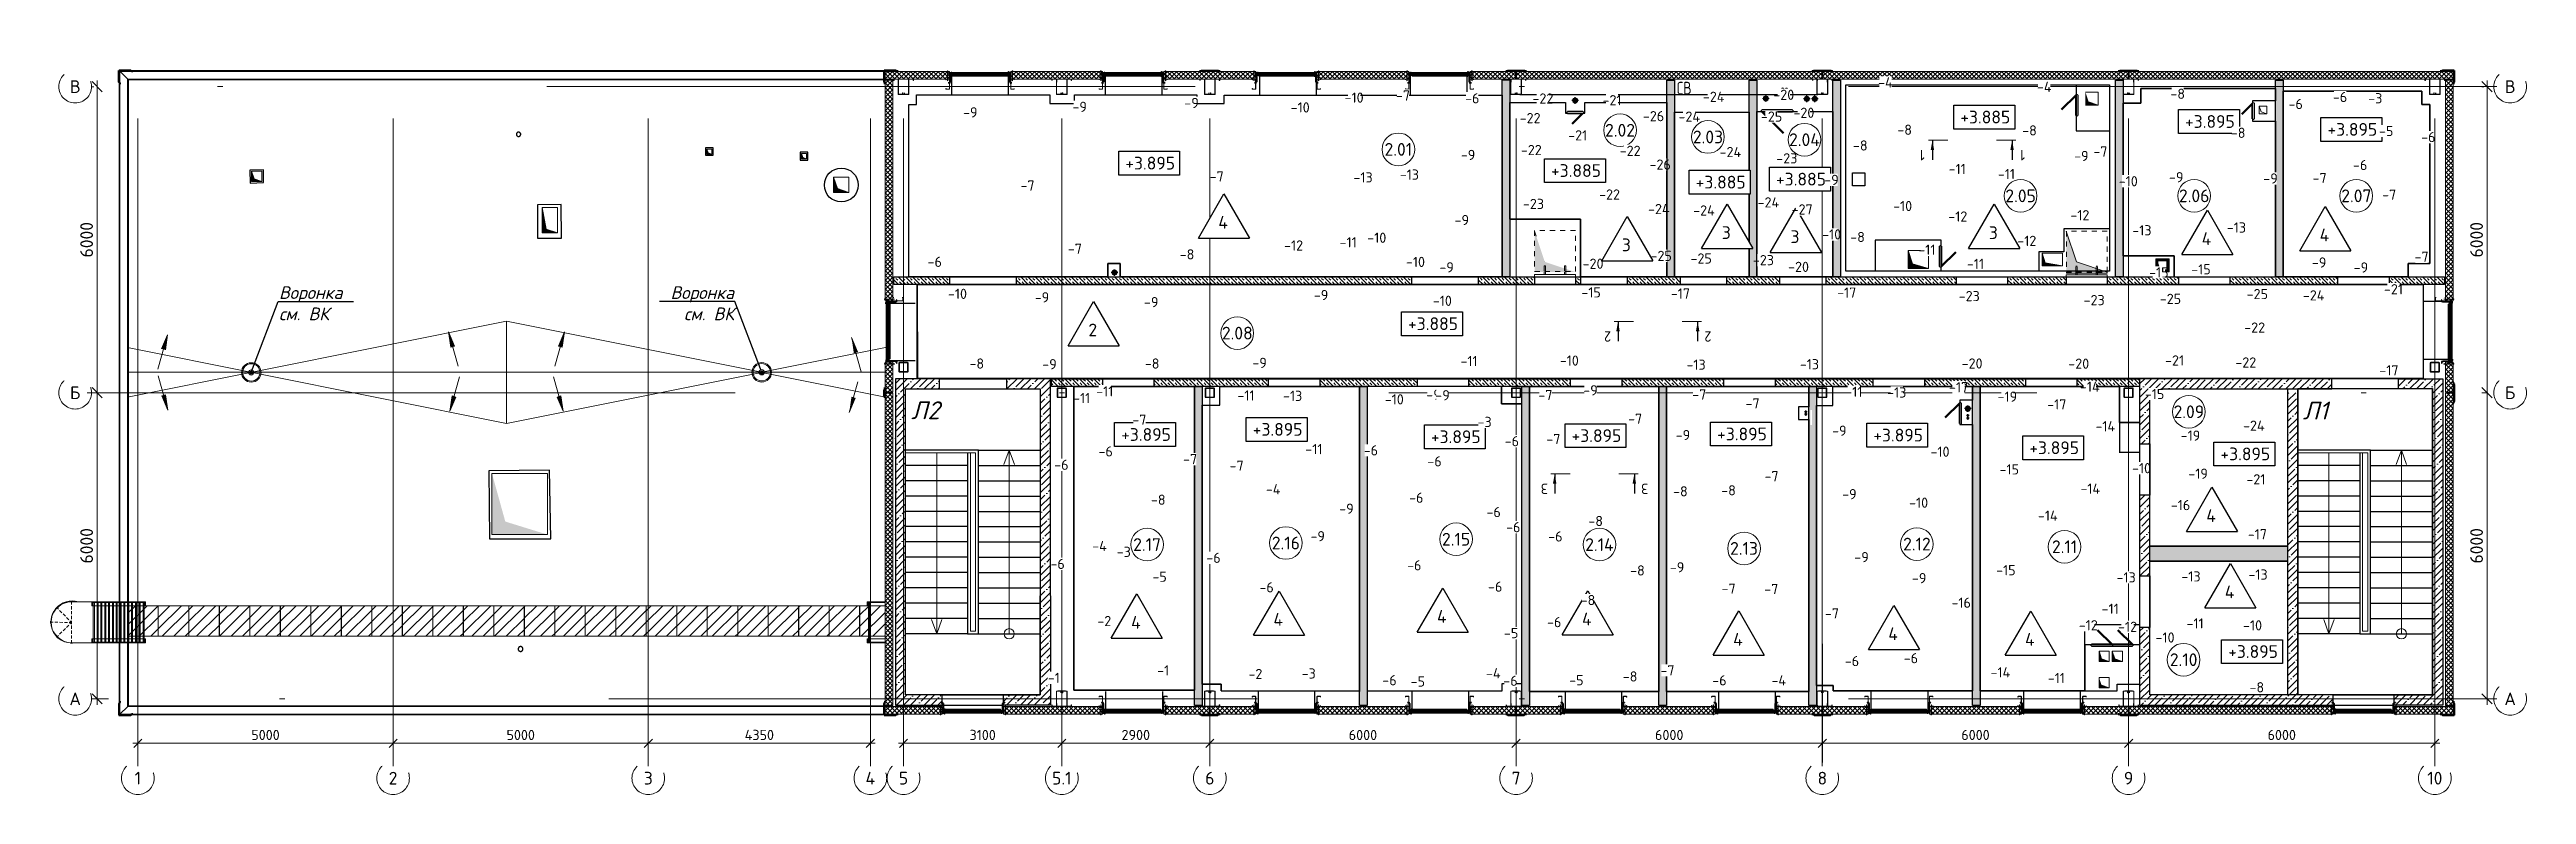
# Model space of a CAD drawing. Header units: metres. Extents: x -2111 to 158, y 19 to 1277.
# Drawn here: x 23.95 to 72.47, y 19.46 to 34.06 of the extents above; entities that cross this region are included whole.
import ezdxf
from ezdxf import colors
from ezdxf.entities.mleader import LeaderData, LeaderLine
from ezdxf.enums import TextEntityAlignment as Align
from ezdxf.math import Vec2, Vec3

# ---------------------------------------------------------------- set-up
doc = ezdxf.new("R2010")
doc.units = ezdxf.units.M
doc.header["$PDMODE"] = 35
doc.header["$PDSIZE"] = 0.03
for name, pattern in [('_ШТР__3__1_5_', [4.5, 3, -1.5]), ('_ШТР__3__3__Скрыто', [6, 3, -3]), ('ADSK_Пунктирная_п1', [0.53, 0, -0.53]), ('CENTER', [20, 15, -1.7, 1.6, -1.7]), ('XKITLINE00', [0]), ('XKITLINE02', [4, 2, -2]), ('Xref_level ST-8$0$DASHDOT', [25.4, 12.7, -6.35, 0, -6.35])]:
    doc.linetypes.add(name, pattern=pattern)
doc.layers.get('Defpoints').update_dxf_attribs({"color": 4})
for name, color, linetype in [('01', 123, 'Continuous'), ('_4-3_ маркировка на кладочных планах АР', 7, 'Continuous'), ('A-ROOF', 5, 'Continuous'), ('A-WALL-PATT', 181, 'Continuous'), ('ANNO-TEXT', 251, 'Continuous'), ('HAUPTPROFIL', 7, 'Continuous'), ('S-METL', 14, 'Continuous'), ('высотные отклонения', 7, 'Continuous'), ('Лестницы', 7, 'Continuous'), ('Линии1', 7, 'Continuous'), ('Марки помещений', 7, 'Continuous'), ('Основной', 7, 'Continuous'), ('Откосы', 250, 'Continuous'), ('Средние', 142, 'Continuous'), ('Стены', 7, 'Continuous'), ('фундаменты кж', 7, 'Continuous')]:
    doc.layers.add(name, color=color, linetype=linetype)
doc.layers.add('0_сети', color=7, linetype='Continuous', lineweight=0, transparency=0.7)
doc.layers.add('Воздуховоды', color=7, linetype='Continuous', lineweight=18, transparency=0.7)
doc.layers.add('_5-1_Площадь помещений', color=2, linetype='Continuous', plot=False)
doc.layers.add('ГКЛ (контур)', color=255, linetype='Continuous', plot=False)
for name, color, linetype, lineweight in [('Part', 5, 'Continuous', 0), ('S-WALL-PATT', 7, 'Continuous', 0), ('Выноски', 7, 'Continuous', 15), ('Кровля дорожка', 7, 'Continuous', 18), ('Лестница на кровлю', 7, 'Continuous', 18), ('Обобщенные модели', 7, 'Continuous', 18), ('Оси', 250, 'Xref_level ST-8$0$DASHDOT', 5), ('Привязки', 7, 'Continuous', 9), ('Размеры', 5, 'Continuous', 9), ('Стены штриховка', 7, 'Continuous', 9), ('Типовые аннотации', 7, 'Continuous', 18), ('Уклоны в точках', 7, 'Continuous', 9), ('ФЭ парапет', 7, 'Continuous', 18), ('Элементы узлов', 7, 'Continuous', 18)]:
    doc.layers.add(name, color=color, linetype=linetype, lineweight=lineweight)
for name, color, linetype, lineweight, true_color in [('Внутренние кромки', 7, 'Continuous', 9, 0x004000), ('Крыши', 7, 'Continuous', 9, 0x004000), ('Линии', 7, 'Continuous', 9, 0x00a600), ('Ограждение', 7, 'Continuous', 9, 0x408080), ('Окна', 7, 'Continuous', 9, 0x0080c0), ('Поручни', 7, 'Continuous', 9, 0x408080), ('Сантехнические приборы', 7, 'Continuous', 18, 0x0080c0)]:
    doc.layers.add(name, color=color, linetype=linetype, lineweight=lineweight, true_color=true_color)
doc.styles.add('GOST Common_1', font='GOST_Common.ttf', dxfattribs={"width": 0.8, "height": 350})
doc.styles.add('PDF ISOCPEUR Italic', font='isocpeui.ttf')
doc.styles.add('Норм 2.5', font='isocpeur.ttf', dxfattribs={"height": 2.5})
doc.dimstyles.new('Норм Оси', dxfattribs={"dimtxt": 2.5, "dimasz": 2, "dimexe": 1, "dimexo": 0.6267, "dimgap": 0.81, "dimtad": 1, "dimdec": 0, "dimlfac": 1000, "dimrnd": 10, "dimzin": 0, "dimtxsty": 'Норм 2.5', "dimblk": 'OBLIQUE', "dimcen": 0.9, "dimdle": 1.2, "dimclrd": 256, "dimclrt": 256, "dimadec": 3, "dimazin": 0, "dimtfac": 1, "dimtdec": 0, "dimtofl": 0, "dimtmove": 0, "dimatfit": 3, "dimfxl": 1, "dimtfill": 1, "dimtolj": 1, "dimtzin": 0, "dimlwd": -1, "dimlwe": -1, "dimarcsym": 0})
pattern_1 = [(45, (-64.61928, 21.65926), (-0.13470384, 0.13470384), []), (45, (-64.48458, 21.65926), (-0.13470384, 0.13470384), [0.238125, -0.047625, 0, -0.047625])]
pattern_2 = [(315, (-64.61928, 21.65926), (0.07071068, 0.07071068), []), (315, (-64.54858, 21.65926), (0.07071068, 0.07071068), [0.05, -0.05])]
pattern_3 = [(45, (-17085, -9191.363), (-13.258252, 13.258252), []), (135, (-17085, -9191.363), (-13.258252, -13.258252), [])]

msp = doc.modelspace()

# ---------------------------------------------------------------- texts
at = {"layer": 'ANNO-TEXT', "color": 7, "lineweight": 0, "char_height": 0.35, "width": 0.120426, "attachment_point": 1, "line_spacing_factor": 1.022761, "style": 'PDF ISOCPEUR Italic'}
for s, insert in [('Л2', (40.826, 27.1678)), ('Л1', (68.0897, 27.1625))]:
    msp.add_mtext(s, dxfattribs=dict(at, insert=insert))
at = {"layer": 'Марки помещений', "lineweight": 9, "insert": (55.8242, 33.4322), "char_height": 0.25, "width": 0.223671, "attachment_point": 1, "style": 'GOST Common_1'}
msp.add_mtext('СВ', dxfattribs=at)

# ---------------------------------------------------------------- blocks, each defined once
blk = doc.blocks.new('*U15')
for points in [[(-80, -90), (80, -90, 0.414214), (90, -80), (90, 80, 0.414214), (80, 90), (-80, 90, 0.414214), (-90, 80), (-90, -80, 0.414214)], [(-80, -85), (80, -85, 0.414214), (85, -80), (85, 80, 0.414214), (80, 85), (-80, 85, 0.414214), (-85, 80), (-85, -80, 0.414214)]]:
    blk.add_lwpolyline(points, format="xyb", close=True)
blk = doc.blocks.new('Колонна К2')
at = {"layer": 'Part', "linetype": 'XKITLINE00', "lineweight": 0}
for p, q in [((-105, 146), (-105, 147)), ((-105, -141), (-105, 146)), ((-102, 147), (-102, 146)), ((-102, -141), (-102, 146)), ((-102, -143), (-102, 144)), ((-102, 144), (-102, 144)), ((-100, -144), (-100, 144)), ((-100, 144), (-100, 144)), ((-99, 152), (-98, 152)), ((-98, 150), (-99, 150)), ((-98, 152), (-18, 152)), ((-98, 150), (-18, 150)), ((-97, 150), (-96, 150)), ((-96, 148), (-97, 147)), ((-96, 150), (-23, 150)), ((-96, 148), (-23, 148)), ((-23, 150), (-22, 150)), ((-22, 147), (-23, 148)), ((-19, 120), (-19, 144)), ((-19, 144), (-19, 144)), ((-19, 120), (-16, 120)), ((-18, 152), (-17, 152)), ((-17, 150), (-18, 150)), ((-17, 144), (-16, 144)), ((-16, 120), (-16, 144)), ((-14, 146), (-14, 147)), ((-14, 122), (-14, 146)), ((-11, 122), (-14, 122)), ((-11, 147), (-11, 146)), ((-11, 146), (-11, 122)), ((11, 146), (11, 147)), ((11, 122), (11, 146)), ((14, 122), (11, 122)), ((14, 147), (14, 146)), ((14, 146), (14, 122)), ((16, 120), (16, 144)), ((16, 144), (17, 144)), ((19, 120), (16, 120)), ((17, 152), (18, 152)), ((18, 150), (17, 150)), ((18, 152), (98, 152)), ((18, 150), (98, 150)), ((19, 120), (19, 144)), ((19, 144), (19, 144)), ((22, 150), (23, 150)), ((23, 148), (22, 147)), ((23, 150), (96, 150)), ((23, 148), (96, 148)), ((96, 150), (97, 150)), ((97, 147), (96, 148)), ((98, 152), (99, 152)), ((99, 150), (98, 150)), ((100, -144), (100, 144)), ((100, 144), (100, 144)), ((102, 146), (102, 147)), ((102, -141), (102, 146)), ((102, -143), (102, 144)), ((102, 144), (102, 144)), ((105, 147), (105, 146)), ((105, -141), (105, 146)), ((-194, -144), (-194, -120)), ((-194, -120), (-192, -120)), ((-194, -144), (-194, -144)), ((-192, -120), (-192, -143)), ((-192, -143), (-191, -144)), ((-188, -118), (-186, -118)), ((-188, -141), (-188, -118)), ((-188, -142), (-188, -141)), ((-188, -147), (-187, -148)), ((-188, -150), (-106, -150)), ((-188, -150), (-188, -150)), ((-187, -148), (-107, -148)), ((-186, -118), (-186, -141)), ((-186, -141), (-186, -142)), ((-183, -145), (-182, -145)), ((-182, -148), (-183, -147)), ((-182, -145), (-109, -145)), ((-182, -148), (-109, -148)), ((-109, -145), (-108, -145)), ((-108, -147), (-109, -148)), ((-107, -148), (-106, -147)), ((-106, -150), (-106, -150)), ((-105, -142), (-105, -141)), ((-102, -141), (-103, -142)), ((-103, -144), (-102, -143)), ((-100, -144), (-100, -90)), ((-100, -90), (-98, -90)), ((-100, -144), (-100, -144)), ((-98, -90), (-97, -144)), ((-98, -143), (-97, -144)), ((-94, -147), (94, -147)), ((-94, -150), (94, -150)), ((98, -90), (97, -144)), ((98, -143), (97, -144)), ((100, -90), (98, -90)), ((100, -144), (100, -90)), ((100, -144), (100, -144)), ((100, -144), (100, -144)), ((103, -142), (102, -141)), ((102, -143), (103, -144)), ((105, -141), (105, -142)), ((106, -147), (107, -148)), ((106, -150), (188, -150)), ((106, -150), (106, -150)), ((107, -148), (187, -148)), ((108, -145), (109, -145)), ((109, -148), (108, -147)), ((109, -145), (182, -145)), ((109, -148), (182, -148)), ((182, -145), (183, -145)), ((183, -147), (182, -148)), ((188, -118), (186, -118)), ((186, -118), (186, -141)), ((186, -142), (186, -141)), ((187, -148), (188, -147)), ((188, -141), (188, -118)), ((188, -141), (188, -142)), ((188, -150), (188, -150)), ((191, -144), (192, -143)), ((192, -120), (192, -120)), ((192, -120), (192, -120)), ((192, -143), (192, -120)), ((192, -120), (194, -120)), ((194, -144), (194, -120)), ((194, -144), (194, -144))]:
    blk.add_line(p, q, dxfattribs=at)
at = {"layer": 'Part', "linetype": 'XKITLINE02', "lineweight": 0}
for p, q in [((-100, -140), (-100, 140)), ((100, -140), (100, 140))]:
    blk.add_line(p, q, dxfattribs=at)
at = {"layer": 'Part', "linetype": 'XKITLINE00', "lineweight": 0}
blk.add_lwpolyline([(-75, 152), (-75, 154), (75, 154), (75, 152), (-75, 152)], dxfattribs=at)
for centre, radius, start, end in [((-98, 146), 6.5, 98.1818, 171.8182), ((-96, 144), 6.51, 98.1818, 171.8182), ((-98, 146), 3.99, 98.1818, 171.8182), ((-96, 144), 4, 98.1818, 171.8182), ((-23, 144), 6.51, 8.1818, 81.8182), ((-23, 144), 4, 8.1818, 81.8182), ((-18, 146), 6.5, 8.1818, 81.8182), ((-18, 146), 3.99, 8.1818, 81.8182), ((18, 146), 6.5, 98.1818, 171.8182), ((18, 146), 3.99, 98.1818, 171.8182), ((23, 144), 6.51, 98.1818, 171.8182), ((23, 144), 4, 98.1818, 171.8182), ((96, 144), 6.51, 8.1818, 81.8182), ((96, 144), 4, 8.1818, 81.8182), ((98, 146), 6.5, 8.1818, 81.8182), ((98, 146), 3.99, 8.1818, 81.8182), ((-188, -144), 6.5, 188.1818, 261.8182), ((-188, -144), 3.99, 188.1818, 261.8182), ((-182, -141), 6.51, 188.1818, 261.8182), ((-182, -141), 4, 188.1818, 261.8182), ((-109, -141), 6.51, 278.1818, 351.8182), ((-109, -141), 4, 278.1818, 351.8182), ((-106, -144), 6.5, 278.1818, 351.8182), ((-106, -144), 3.99, 278.1818, 351.8182), ((-94, -144), 6.5, 188.1818, 261.8182), ((-94, -144), 3.99, 188.1818, 261.8182), ((94, -144), 6.5, 278.1818, 351.8182), ((94, -144), 3.99, 278.1818, 351.8182), ((106, -144), 6.5, 188.1818, 261.8182), ((109, -141), 6.51, 188.1818, 261.8182), ((106, -144), 3.99, 188.1818, 261.8182), ((109, -141), 4, 188.1818, 261.8182), ((182, -141), 6.51, 278.1818, 351.8182), ((182, -141), 4, 278.1818, 351.8182), ((188, -144), 6.5, 278.1818, 351.8182), ((188, -144), 3.99, 278.1818, 351.8182)]:
    blk.add_arc(centre, radius, start, end, dxfattribs=at)
blk = doc.blocks.new('*U33')
at = {"layer": 'S-WALL-PATT', "lineweight": 0, "true_color": 0x636466}
h = blk.add_hatch(dxfattribs=at)
h.set_pattern_fill('ANSI37', color=251, scale=20)
h.paths.add_polyline_path([(-150, 0), (0, 0), (0, 1155), (-150, 1155)])
at = {"color": 0}
blk.add_lwpolyline([(-150, 0), (0, 0), (0, 1155), (-150, 1155)], close=True, dxfattribs=at)
blk = doc.blocks.new('*U25')
at = {"layer": 'S-WALL-PATT', "lineweight": 0, "true_color": 0x636466}
h = blk.add_hatch(dxfattribs=at)
h.set_pattern_fill('ANSI37', color=251, scale=20)
h.paths.add_polyline_path([(-150, 0), (0, 0), (0, 890), (-150, 890)])
at = {"color": 0}
blk.add_lwpolyline([(-150, 0), (0, 0), (0, 890), (-150, 890)], close=True, dxfattribs=at)
blk = doc.blocks.new('*U21')
at = {"layer": 'S-WALL-PATT', "lineweight": 0, "true_color": 0x636466}
h = blk.add_hatch(dxfattribs=at)
h.set_pattern_fill('ANSI37', color=251, scale=20)
h.paths.add_polyline_path([(-150, 0), (0, 0), (0, 6350), (-150, 6350)])
at = {"color": 0}
blk.add_lwpolyline([(-150, 0), (0, 0), (0, 6350), (-150, 6350)], close=True, dxfattribs=at)
blk = doc.blocks.new('*U22')
at = {"layer": 'S-WALL-PATT', "lineweight": 0, "true_color": 0x636466}
h = blk.add_hatch(dxfattribs=at)
h.set_pattern_fill('ANSI37', color=251, scale=20)
h.paths.add_polyline_path([(-150, 0), (0, 0), (0, 5980), (-150, 5980)])
at = {"color": 0}
blk.add_lwpolyline([(-150, 0), (0, 0), (0, 5980), (-150, 5980)], close=True, dxfattribs=at)
blk = doc.blocks.new('*U27')
at = {"layer": 'S-WALL-PATT', "lineweight": 0, "true_color": 0x636466}
h = blk.add_hatch(dxfattribs=at)
h.set_pattern_fill('ANSI37', color=251, scale=20)
h.paths.add_polyline_path([(-150, 0), (0, 0), (0, 890), (-150, 890)])
at = {"color": 0}
blk.add_lwpolyline([(-150, 0), (0, 0), (0, 890), (-150, 890)], close=True, dxfattribs=at)
blk = doc.blocks.new('*U23')
at = {"layer": 'S-WALL-PATT', "lineweight": 0, "true_color": 0x636466}
h = blk.add_hatch(dxfattribs=at)
h.set_pattern_fill('ANSI37', color=251, scale=20)
h.paths.add_polyline_path([(-150, 0), (0, 0), (0, 4330), (-150, 4330)])
at = {"color": 0}
blk.add_lwpolyline([(-150, 0), (0, 0), (0, 4330), (-150, 4330)], close=True, dxfattribs=at)
blk = doc.blocks.new('*U29')
at = {"layer": 'S-WALL-PATT', "lineweight": 0, "true_color": 0x636466}
h = blk.add_hatch(dxfattribs=at)
h.set_pattern_fill('ANSI37', color=251, scale=20)
h.paths.add_polyline_path([(-150, 0), (0, 0), (0, 6122), (-150, 6122)])
at = {"color": 0}
blk.add_lwpolyline([(-150, 0), (0, 0), (0, 6122), (-150, 6122)], close=True, dxfattribs=at)
blk = doc.blocks.new('*U32')
at = {"layer": 'S-WALL-PATT', "lineweight": 0, "true_color": 0x636466}
h = blk.add_hatch(dxfattribs=at)
h.set_pattern_fill('ANSI37', color=251, scale=20)
h.paths.add_polyline_path([(-150, 0), (0, 0), (0, 6120), (-150, 6120)])
at = {"color": 0}
blk.add_lwpolyline([(-150, 0), (0, 0), (0, 6120), (-150, 6120)], close=True, dxfattribs=at)
blk = doc.blocks.new('СТ1')
at = {"layer": 'Part', "linetype": 'XKITLINE00', "lineweight": 0}
for p, q in [((0, 65), (0, 66)), ((0, -123), (0, 65)), ((0, 0), (2, 2)), ((2, 66), (2, 65)), ((2, -123), (2, 65)), ((5, 71), (6, 71)), ((6, 69), (5, 69)), ((6, 71), (62, 71)), ((6, 69), (62, 69)), ((62, 71), (63, 71)), ((63, 69), (62, 69)), ((66, 66), (67, 67)), ((66, 65), (66, 66)), ((66, 54), (66, 65)), ((68, 54), (66, 54)), ((68, 66), (68, 65)), ((68, 65), (68, 54)), ((0, -124), (0, -123)), ((2, -123), (2, -124)), ((5, -127), (6, -127)), ((6, -129), (5, -129)), ((6, -127), (62, -127)), ((6, -129), (62, -129)), ((62, -127), (63, -127)), ((63, -129), (62, -129)), ((66, -112), (68, -112)), ((66, -123), (66, -112)), ((66, -124), (66, -123)), ((68, -112), (68, -123)), ((68, -123), (68, -124))]:
    blk.add_line(p, q, dxfattribs=at)
for centre, radius, start, end in [((6, 65), 6, 98.1818, 171.8182), ((6, 65), 3.99, 98.1818, 171.8182), ((62, 65), 6, 8.1818, 81.8182), ((62, 65), 3.99, 8.1818, 81.8182), ((6, -123), 6, 188.1818, 261.8182), ((6, -123), 3.99, 188.1818, 261.8182), ((62, -123), 3.99, 278.1818, 351.8182), ((62, -123), 6, 278.1818, 351.8182)]:
    blk.add_arc(centre, radius, start, end, dxfattribs=at)
blk = doc.blocks.new('*U24')
at = {"layer": 'S-WALL-PATT', "lineweight": 0, "true_color": 0x636466}
h = blk.add_hatch(dxfattribs=at)
h.set_pattern_fill('ANSI37', color=251, scale=20)
h.paths.add_polyline_path([(-150, 0), (0, 0), (0, 590), (-150, 590)])
at = {"color": 0}
blk.add_lwpolyline([(-150, 0), (0, 0), (0, 590), (-150, 590)], close=True, dxfattribs=at)
blk = doc.blocks.new('*U26')
at = {"layer": 'S-WALL-PATT', "lineweight": 0, "true_color": 0x636466}
h = blk.add_hatch(dxfattribs=at)
h.set_pattern_fill('ANSI37', color=251, scale=20)
h.paths.add_polyline_path([(-150, 0), (0, 0), (0, 1800), (-150, 1800)])
at = {"color": 0}
blk.add_lwpolyline([(-150, 0), (0, 0), (0, 1800), (-150, 1800)], close=True, dxfattribs=at)
blk = doc.blocks.new('scr_swp_150')
at = {"color": 0, "lineweight": 0, "ltscale": 10}
for p, q in [((-6, 5), (-11, 5)), ((-11, 5), (-11, -5)), ((-6, 3), (-11, 3)), ((-5, 7), (-6, 7)), ((-6, 7), (-6, -7)), ((-6, -5), (-6, 5)), ((-4, 11), (-5, 4)), ((-5, -7), (-5, 7)), ((-3, 11), (-4, 11)), ((-4, 11), (-4, -11)), ((-3, -11), (-3, 11)), ((0, 10), (-3, 10)), ((-3, 10), (-3, -10)), ((0, -10), (0, 10)), ((1, 3), (0, 3)), ((1, 3), (1, 4)), ((1, 4), (2, 3)), ((2, -3), (1, 3)), ((3, 3), (2, 3)), ((2, 3), (3, -3)), ((3, 3), (2, 3)), ((3, 3), (4, 4)), ((4, -3), (3, 3)), ((4, 4), (4, 3)), ((5, 3), (4, 3)), ((4, 3), (5, -3)), ((5, 3), (4, 3)), ((5, 3), (6, 4)), ((6, -3), (5, 3)), ((6, 4), (7, 3)), ((8, 3), (7, 3)), ((7, 3), (7, -3)), ((8, 3), (7, 3)), ((8, 3), (8, 4)), ((8, 4), (9, 3)), ((9, -3), (8, 3)), ((10, 3), (9, 3)), ((9, 3), (10, -3)), ((10, 3), (9, 3)), ((10, 3), (10, 4)), ((10, 4), (11, 3)), ((11, -3), (10, 3)), ((12, 3), (11, 3)), ((11, 3), (12, -3)), ((12, 3), (11, 3)), ((12, 3), (13, 4)), ((13, -3), (12, 3)), ((13, 4), (13, 3)), ((15, 3), (13, 3)), ((13, 3), (14, -3)), ((15, 3), (13, 3)), ((15, 3), (15, 4)), ((15, 4), (16, 3)), ((15, -3), (15, 3)), ((100, 3), (16, 3)), ((16, 3), (16, -3)), ((17, 3), (16, 3)), ((100, 3), (100, 4)), ((100, 4), (101, 3)), ((100, -3), (100, 3)), ((101, 3), (101, -3)), ((102, 3), (101, 3)), ((102, 3), (102, 4)), ((102, 4), (103, 3)), ((103, -3), (102, 3)), ((103, 3), (104, -3)), ((104, 3), (103, 3)), ((104, 3), (104, 4)), ((104, 4), (105, 3)), ((105, -3), (104, 3)), ((105, 3), (106, -3)), ((106, 3), (105, 3)), ((106, 3), (107, 4)), ((107, -3), (106, 3)), ((107, 4), (107, 3)), ((107, 3), (108, -3)), ((109, 3), (107, 3)), ((109, 3), (109, 4)), ((109, 4), (110, 3)), ((109, -3), (109, 3)), ((110, 3), (110, -3)), ((111, 3), (110, 3)), ((111, 3), (111, 4)), ((111, 4), (112, 3)), ((112, -3), (111, 3)), ((112, 3), (113, -3)), ((113, 3), (112, 3)), ((113, 3), (114, 4)), ((114, -3), (113, 3)), ((114, 4), (114, 3)), ((114, 3), (115, -3)), ((115, 3), (114, 3)), ((115, 3), (116, 4)), ((116, -3), (115, 3)), ((116, 4), (116, 3)), ((116, 3), (117, -3)), ((118, 3), (116, 3)), ((118, 3), (118, 4)), ((118, 4), (119, 3)), ((118, -3), (118, 3)), ((119, 3), (120, -3)), ((120, 3), (119, 3)), ((120, 3), (120, 4)), ((120, 4), (121, 3)), ((121, -3), (120, 3)), ((121, 3), (122, -3)), ((122, 3), (121, 3)), ((122, 3), (123, 4)), ((123, -3), (122, 3)), ((123, 4), (123, 3)), ((123, 3), (124, -3)), ((124, 3), (123, 3)), ((124, 3), (125, 4)), ((125, -3), (124, 3)), ((125, 4), (126, 3)), ((126, 3), (126, -3)), ((127, 3), (126, 3)), ((127, 3), (127, 4)), ((127, 4), (128, 3)), ((127, -3), (127, 3)), ((128, 3), (129, -3)), ((129, 3), (128, 3)), ((129, 3), (129, 4)), ((129, 4), (130, 3)), ((130, -3), (129, 3)), ((130, 3), (131, -3)), ((131, 3), (130, 3)), ((131, 3), (132, 4)), ((132, -3), (131, 3)), ((132, 4), (132, 3)), ((132, 3), (133, -3)), ((133, 3), (132, 3)), ((133, 3), (134, 4)), ((134, -3), (133, 3)), ((134, 4), (135, 3)), ((135, 3), (135, -3)), ((136, 3), (135, 3)), ((136, 3), (136, 4)), ((136, 4), (137, 3)), ((137, -3), (136, 3)), ((137, 3), (138, -3)), ((138, 3), (137, 3)), ((138, 3), (138, 4)), ((138, 4), (139, 3)), ((139, -3), (138, 3)), ((139, 3), (140, -3)), ((140, 3), (139, 3)), ((140, 3), (141, 4)), ((141, -3), (140, 3)), ((141, 4), (141, 3)), ((141, 3), (142, -3)), ((143, 3), (141, 3)), ((143, 3), (143, 4)), ((143, 4), (144, 3)), ((143, -3), (143, 3)), ((144, 3), (144, -3)), ((145, 3), (144, 3)), ((145, 3), (145, 4)), ((145, 4), (146, 3)), ((146, -3), (145, 3)), ((146, 3), (147, -3)), ((147, 3), (146, 3)), ((147, 3), (148, 4)), ((148, -3), (147, 3)), ((148, 4), (148, 3)), ((148, 3), (149, -3)), ((149, 3), (148, 3)), ((149, 3), (150, 4)), ((150, -3), (149, 3)), ((150, 4), (150, 3)), ((150, 3), (151, -3)), ((152, 3), (150, 3)), ((152, 3), (152, 4)), ((152, 4), (153, 3)), ((152, -3), (152, 3)), ((153, 3), (154, -3)), ((154, 3), (153, 3)), ((154, 3), (154, 4)), ((154, 4), (155, 3)), ((155, -3), (154, 3)), ((155, 3), (156, -3)), ((156, 3), (155, 3)), ((156, 3), (157, 4)), ((157, -3), (156, 3)), ((157, 4), (157, 3)), ((157, 3), (158, -3)), ((158, 3), (157, 3)), ((158, 3), (159, 4)), ((159, -3), (158, 3)), ((159, 4), (160, 3)), ((160, 3), (160, -3)), ((161, 3), (160, 3)), ((161, 3), (161, 4)), ((161, 4), (162, 3)), ((161, -3), (161, 3)), ((162, 3), (163, -3)), ((163, 3), (162, 3)), ((163, 3), (163, 4)), ((163, 4), (164, 3)), ((164, -3), (163, 3)), ((164, 3), (165, -3)), ((165, 3), (164, 3)), ((165, 3), (166, 4)), ((166, -3), (165, 3)), ((166, 4), (166, 3)), ((166, 3), (167, -3)), ((167, 3), (166, 3)), ((167, 3), (168, 4)), ((168, -3), (167, 3)), ((168, 4), (169, 3)), ((169, 3), (182, 3)), ((169, 3), (169, -3)), ((177, -1), (183, 1)), ((182, 3), (185, 0)), ((183, 1), (182, 3)), ((185, 0), (182, -3)), ((-6, -3), (-11, -3)), ((-11, -5), (-6, -5)), ((-6, -7), (-5, -7)), ((-5, -4), (-4, -11)), ((-4, -11), (-3, -11)), ((-3, -10), (0, -10)), ((2, -3), (0, -3)), ((2, -4), (2, -3)), ((3, -3), (2, -4)), ((4, -3), (3, -3)), ((4, -3), (3, -3)), ((5, -4), (4, -3)), ((6, -3), (5, -3)), ((5, -3), (5, -4)), ((6, -3), (5, -3)), ((7, -4), (6, -3)), ((9, -3), (7, -3)), ((7, -3), (7, -4)), ((9, -3), (7, -3)), ((9, -4), (9, -3)), ((10, -3), (9, -4)), ((11, -3), (10, -3)), ((11, -3), (10, -3)), ((11, -4), (11, -3)), ((12, -3), (11, -4)), ((13, -3), (12, -3)), ((13, -3), (12, -3)), ((14, -4), (13, -3)), ((15, -3), (14, -3)), ((14, -3), (14, -4)), ((15, -3), (14, -3)), ((16, -4), (15, -3)), ((100, -3), (16, -3)), ((16, -3), (16, -4)), ((101, -4), (100, -3)), ((101, -3), (101, -4)), ((103, -3), (101, -3)), ((103, -4), (103, -3)), ((104, -3), (103, -4)), ((105, -3), (104, -3)), ((106, -4), (105, -3)), ((106, -3), (106, -4)), ((107, -3), (106, -3)), ((108, -4), (107, -3)), ((108, -3), (108, -4)), ((109, -3), (108, -3)), ((110, -4), (109, -3)), ((110, -3), (110, -4)), ((112, -3), (110, -3)), ((112, -4), (112, -3)), ((113, -3), (112, -4)), ((114, -3), (113, -3)), ((115, -4), (114, -3)), ((115, -3), (115, -4)), ((116, -3), (115, -3)), ((117, -4), (116, -3)), ((117, -3), (117, -4)), ((118, -3), (117, -3)), ((119, -4), (118, -3)), ((120, -3), (119, -4)), ((121, -3), (120, -3)), ((121, -4), (121, -3)), ((122, -3), (121, -4)), ((123, -3), (122, -3)), ((124, -4), (123, -3)), ((124, -3), (124, -4)), ((125, -3), (124, -3)), ((126, -4), (125, -3)), ((126, -3), (126, -4)), ((127, -3), (126, -3)), ((128, -4), (127, -3)), ((129, -3), (128, -4)), ((130, -3), (129, -3)), ((130, -4), (130, -3)), ((131, -3), (130, -4)), ((132, -3), (131, -3)), ((133, -4), (132, -3)), ((133, -3), (133, -4)), ((134, -3), (133, -3)), ((135, -4), (134, -3)), ((135, -3), (135, -4)), ((137, -3), (135, -3)), ((137, -4), (137, -3)), ((138, -3), (137, -4)), ((139, -3), (138, -3)), ((139, -4), (139, -3)), ((140, -3), (139, -4)), ((141, -3), (140, -3)), ((142, -4), (141, -3)), ((142, -3), (142, -4)), ((143, -3), (142, -3)), ((144, -4), (143, -3)), ((144, -3), (144, -4)), ((146, -3), (144, -3)), ((146, -4), (146, -3)), ((147, -3), (146, -4)), ((148, -3), (147, -3)), ((149, -4), (148, -3)), ((149, -3), (149, -4)), ((150, -3), (149, -3)), ((151, -4), (150, -3)), ((151, -3), (151, -4)), ((152, -3), (151, -3)), ((153, -4), (152, -3)), ((154, -3), (153, -4)), ((155, -3), (154, -3)), ((155, -4), (155, -3)), ((156, -3), (155, -4)), ((157, -3), (156, -3)), ((158, -4), (157, -3)), ((158, -3), (158, -4)), ((159, -3), (158, -3)), ((160, -4), (159, -3)), ((160, -3), (160, -4)), ((161, -3), (160, -3)), ((162, -4), (161, -3)), ((163, -3), (162, -4)), ((164, -3), (163, -3)), ((164, -4), (164, -3)), ((165, -3), (164, -4)), ((166, -3), (165, -3)), ((167, -4), (166, -3)), ((167, -3), (167, -4)), ((168, -3), (167, -3)), ((169, -4), (168, -3)), ((182, -3), (169, -3)), ((169, -3), (169, -4)), ((175, -2), (177, -1)), ((178, -3), (175, -2))]:
    blk.add_line(p, q, dxfattribs=at)
blk = doc.blocks.new('29-4.8-drill')
at = {"color": 0, "ltscale": 100}
for p, q in [((-7, 4), (-3, 4)), ((-7, -4), (-7, 4)), ((-7, 2), (-3, 2)), ((-3, 5), (-2, 5)), ((-3, -5), (-3, 5)), ((-3, 4), (-3, -4)), ((-2, 7), (-2, 7)), ((-2, 7), (-2, -7)), ((-2, -7), (-2, 7)), ((-2, 7), (0, 7)), ((-2, -7), (-2, 7)), ((-2, 5), (-2, -5)), ((-2, -2), (-2, 2)), ((-2, 2), (-2, 2)), ((0, 7), (0, -7)), ((0, 2), (2, 2)), ((2, 2), (4, -2)), ((2, 2), (3, 2)), ((2, 2), (2, 2)), ((2, 2), (3, -2)), ((3, 2), (4, 2)), ((3, 2), (4, -2)), ((4, 2), (6, -2)), ((4, 2), (5, 2)), ((4, 2), (4, 2)), ((4, 2), (5, -2)), ((5, 2), (6, 2)), ((5, 2), (6, -2)), ((6, 2), (8, -2)), ((6, 2), (7, 2)), ((6, 2), (6, 2)), ((6, 2), (7, -2)), ((7, 2), (8, 2)), ((7, 2), (8, -2)), ((8, 2), (10, -2)), ((8, 2), (9, 2)), ((8, 2), (8, 2)), ((8, 2), (9, -2)), ((9, 2), (10, 2)), ((9, 2), (10, -2)), ((10, 2), (12, -2)), ((10, 2), (11, 2)), ((10, 2), (10, 2)), ((10, 2), (11, -2)), ((11, 2), (12, 2)), ((11, 2), (12, -2)), ((12, 2), (14, -2)), ((12, 2), (13, 2)), ((12, 2), (12, 2)), ((12, 2), (13, -2)), ((13, 2), (14, 2)), ((13, 2), (14, -2)), ((14, 2), (16, -2)), ((14, 2), (15, 2)), ((14, 2), (14, 2)), ((14, 2), (15, -2)), ((15, 2), (16, 2)), ((15, 2), (16, -2)), ((16, 2), (18, -2)), ((16, 2), (17, 2)), ((16, 2), (16, 2)), ((16, 2), (17, -2)), ((17, 2), (18, 2)), ((17, 2), (18, -2)), ((18, 2), (19, 1)), ((18, 2), (19, 2)), ((18, 2), (18, 2)), ((18, 2), (18, 1)), ((19, 1), (18, 1)), ((19, 2), (24, 2)), ((19, 2), (19, 1)), ((19, 1), (19, 1)), ((19, 1), (26, 0)), ((26, 0), (24, 2)), ((24, 2), (26, 0)), ((-7, -2), (-3, -2)), ((-3, -4), (-7, -4)), ((-2, -5), (-3, -5)), ((-2, -2), (-2, -2)), ((-2, -7), (-2, -7)), ((0, -7), (-2, -7)), ((3, -2), (0, -2)), ((4, -2), (3, -2)), ((5, -2), (4, -2)), ((4, -2), (4, -2)), ((6, -2), (5, -2)), ((7, -2), (6, -2)), ((6, -2), (6, -2)), ((8, -2), (7, -2)), ((9, -2), (8, -2)), ((8, -2), (8, -2)), ((10, -2), (9, -2)), ((11, -2), (10, -2)), ((10, -2), (10, -2)), ((12, -2), (11, -2)), ((13, -2), (12, -2)), ((12, -2), (12, -2)), ((14, -2), (13, -2)), ((15, -2), (14, -2)), ((14, -2), (14, -2)), ((16, -2), (15, -2)), ((17, -2), (16, -2)), ((16, -2), (16, -2)), ((18, -2), (17, -2)), ((24, -2), (18, -2)), ((18, -2), (18, -2)), ((26, 0), (24, -2))]:
    blk.add_line(p, q, dxfattribs=at)
blk = doc.blocks.new('ОК-1 1200 (ширина проема)')
at = {"layer": 'S-WALL-PATT'}
h = blk.add_hatch(color=256, dxfattribs=at)
h.dxf.hatch_style = 1
edge = h.paths.add_edge_path()
edge.add_line((27, 80), (0, 80))
edge.add_line((0, 80), (0, 100))
edge.add_arc((34, 118), 38.4, 207.6868, 259.5369)
h = blk.add_hatch(dxfattribs=at)
h.set_pattern_fill('ANSI37', color=256, scale=150)
h.set_pattern_definition(pattern_3)
edge = h.paths.add_edge_path()
edge.add_line((25, 80), (0, 80))
edge.add_line((0, 80), (0, 20))
edge.add_line((0, 20), (25, 20))
edge.add_line((25, 20), (25, 32))
edge.add_arc((10, 50), 22.6, 310.2393, 409.7607)
edge.add_line((25, 67), (25, 80))
h = blk.add_hatch(dxfattribs=at)
h.set_pattern_fill('ANSI37', color=256, scale=150)
h.set_pattern_definition(pattern_3)
edge = h.paths.add_edge_path()
edge.add_line((1175, 80), (1200, 80))
edge.add_line((1200, 80), (1200, 20))
edge.add_line((1200, 20), (1175, 20))
edge.add_line((1175, 20), (1175, 32))
edge.add_arc((1190, 50), 22.6, 130.2393, 229.7607, ccw=False)
edge.add_line((1175, 67), (1175, 80))
h = blk.add_hatch(color=256, dxfattribs=at)
h.dxf.hatch_style = 1
edge = h.paths.add_edge_path()
edge.add_line((1173, 80), (1200, 80))
edge.add_line((1200, 80), (1200, 100))
edge.add_arc((1166, 118), 38.4, -79.3962, -27.5461, ccw=False)
at = {"linetype": 'ByBlock', "ltscale": 500}
for p, q in [((68, 90), (32, 90)), ((50, 108), (50, 72)), ((50, 100), (50, 0)), ((88, 20), (1111, 20)), ((1063, 37), (137, 37)), ((139, 97), (1060, 97)), ((1066, 92), (1065, 94))]:
    blk.add_line(p, q, dxfattribs=at)
for p, q in [((62, 83), (61, 80)), ((71, 83), (72, 80)), ((83, 37), (84, 34)), ((93, 34), (94, 37)), ((131, 86), (132, 90)), ((131, 54), (132, 51)), ((134, 92), (135, 94)), ((142, 90), (142, 86)), ((142, 51), (142, 54)), ((1058, 90), (1058, 86)), ((1058, 51), (1058, 54)), ((1069, 86), (1068, 90)), ((1069, 54), (1068, 51)), ((1107, 34), (1106, 37)), ((1117, 37), (1116, 34)), ((1129, 83), (1128, 80)), ((1138, 83), (1139, 80))]:
    blk.add_line(p, q)
for points in [[(50, 80), (25, 80, 0.414214), (25, 80), (25, 78, 0.414214), (27, 76), (31, 77), (32, 77, -0.414214), (33, 76), (33, 76), (33, 76), (33, 72, -0.414214), (32, 71), (31, 71, -0.414214), (30, 72), (30, 72), (26, 72, 0.414214), (25, 72), (25, 70, 0.414214), (27, 68), (28, 68), (28, 70), (29, 70, 0.258199), (31, 68), (33, 68, -0.414214), (33, 68), (33, 32, -0.414214), (33, 31), (31, 31, 0.258199), (29, 30), (28, 30), (28, 32), (27, 32, 0.414214), (25, 30), (25, 28, 0.414214), (26, 28), (30, 28), (30, 28, -0.414214), (31, 29), (32, 29, -0.414214), (33, 28), (33, 24, -0.375735), (32, 23), (31, 23), (27, 24, 0.414214), (25, 22), (25, 20)], [(25, 20, -0.414214), (25, 20, 0.414214), (25, 20), (50, 20)], [(50, 80), (72, 80, -0.414214), (73, 79), (73, 75), (70, 75), (70, 77), (66, 77, 0.414214), (65, 76), (65, 70, 0.414214), (66, 70), (66, 70, 0.414214), (68, 70), (68, 71), (73, 71), (73, 68), (70, 69), (67, 33, 0.437459), (68, 32), (84, 32), (84, 34), (86, 34, -0.339454), (86, 34), (86, 33, -0.493145), (86, 32), (86, 32, 0.493145), (85, 32), (86, 29, 0.339454), (86, 29), (90, 29, 0.339454), (90, 29), (91, 32, 0.493145), (90, 32), (90, 32, -0.493145), (90, 33), (90, 34, -0.339454), (90, 34), (93, 34), (93, 32), (90, 21, -0.339454), (88, 20), (50, 20)], [(50, 68), (63, 68, 0.200527), (66, 67), (66, 67, 0.043595), (67, 67), (67, 66), (64, 66), (64, 64), (67, 64), (66, 52), (64, 52), (64, 51), (66, 51), (66, 49), (64, 49), (64, 48), (66, 48), (64, 33, -0.391392), (63, 32), (50, 32)], [(115, 70), (116, 81), (113, 81), (113, 83), (116, 83), (116, 84, -0.0436), (115, 84), (115, 84, -0.200527), (112, 85), (84, 85), (84, 78), (92, 78, -0.414214), (96, 74), (96, 70), (97, 70, -0.414214), (98, 69), (98, 68), (96, 68), (96, 67), (96, 66), (98, 66), (98, 65, -0.414214), (97, 64), (96, 64), (96, 60, -0.414214), (92, 56), (84, 56), (84, 49), (112, 49, 0.391392), (113, 50), (114, 64), (113, 64), (113, 66), (114, 66), (115, 68), (113, 68), (113, 70), (115, 70)], [(118, 92), (118, 92), (122, 92), (122, 96, -0.414214), (123, 97), (139, 97, -0.339454), (141, 96), (142, 91), (142, 90), (139, 90, -0.339454), (138, 90), (138, 91, -0.493145), (138, 91), (139, 91, 0.493145), (139, 92), (139, 94, 0.339454), (138, 95), (135, 95, 0.339454), (135, 94), (134, 92, 0.493145), (134, 91), (135, 91, -0.493145), (135, 91), (135, 90, -0.339454), (135, 90), (132, 90), (132, 94), (125, 94), (125, 88), (116, 88), (116, 92), (118, 92, -0.540126), (118, 92), (118, 92)], [(1082, 92), (1082, 92), (1078, 92), (1078, 96, 0.414214), (1077, 97), (1061, 97, 0.339454), (1059, 96), (1058, 91), (1058, 90), (1061, 90, 0.339454), (1062, 90), (1062, 91, 0.493145), (1062, 91), (1061, 91, -0.493145), (1061, 92), (1061, 94, -0.339454), (1062, 95), (1065, 95, -0.339454), (1065, 94), (1066, 92, -0.493145), (1066, 91), (1065, 91, 0.493145), (1065, 91), (1065, 90, 0.339454), (1065, 90), (1068, 90), (1068, 94), (1075, 94), (1075, 88), (1084, 88), (1084, 92), (1082, 92, 0.540126), (1082, 92), (1082, 92)], [(1085, 70), (1084, 81), (1087, 81), (1087, 83), (1084, 83), (1084, 84, 0.0436), (1085, 84), (1085, 84, 0.200527), (1088, 85), (1116, 85), (1116, 78), (1108, 78, 0.414214), (1104, 74), (1104, 70), (1103, 70, 0.414214), (1102, 69), (1102, 68), (1104, 68), (1104, 67), (1104, 66), (1102, 66), (1102, 65, 0.414214), (1103, 64), (1104, 64), (1104, 60, 0.414214), (1108, 56), (1116, 56), (1116, 49), (1088, 49, -0.391392), (1087, 50), (1086, 64), (1087, 64), (1087, 66), (1086, 66), (1085, 68), (1087, 68), (1087, 70), (1085, 70)], [(1150, 80), (1128, 80, 0.414214), (1127, 79), (1127, 75), (1130, 75), (1130, 77), (1134, 77, -0.414214), (1135, 76), (1135, 70, -0.414214), (1134, 70), (1134, 70, -0.414214), (1132, 70), (1132, 71), (1127, 71), (1127, 68), (1130, 69), (1133, 33, -0.437459), (1132, 32), (1116, 32), (1116, 34), (1114, 34, 0.339454), (1114, 34), (1114, 33, 0.493145), (1114, 32), (1114, 32, -0.493145), (1115, 32), (1114, 29, -0.339454), (1114, 29), (1110, 29, -0.339454), (1110, 29), (1109, 32, -0.493145), (1110, 32), (1110, 32, 0.493145), (1110, 33), (1110, 34, 0.339454), (1110, 34), (1107, 34), (1107, 32), (1110, 21, 0.339454), (1112, 20), (1150, 20)], [(1150, 68), (1137, 68, -0.200527), (1134, 67), (1134, 67, -0.043595), (1133, 67), (1133, 66), (1136, 66), (1136, 64), (1133, 64), (1134, 52), (1136, 52), (1136, 51), (1134, 51), (1134, 49), (1136, 49), (1136, 48), (1134, 48), (1136, 33, 0.391392), (1137, 32), (1150, 32)], [(1150, 80), (1175, 80, -0.414214), (1175, 80), (1175, 78, -0.414214), (1173, 76), (1169, 77), (1168, 77, 0.414214), (1167, 76), (1167, 76), (1167, 76), (1167, 72, 0.414214), (1168, 71), (1169, 71, 0.414214), (1170, 72), (1170, 72), (1174, 72, -0.414214), (1175, 72), (1175, 70, -0.414214), (1173, 68), (1172, 68), (1172, 70), (1171, 70, -0.258199), (1169, 68), (1167, 68, 0.414214), (1167, 68), (1167, 32, 0.414214), (1167, 31), (1169, 31, -0.258199), (1171, 30), (1172, 30), (1172, 32), (1173, 32, -0.414214), (1175, 30), (1175, 28, -0.414214), (1174, 28), (1170, 28), (1170, 28, 0.414214), (1169, 29), (1168, 29, 0.414214), (1167, 28), (1167, 24, 0.375735), (1168, 23), (1169, 23), (1173, 24, -0.414214), (1175, 22), (1175, 20)], [(1175, 20, 0.414214), (1175, 20, -0.414214), (1175, 20), (1150, 20)]]:
    blk.add_lwpolyline(points, format="xyb")
for points in [[(49, 70), (49, 77), (36, 77), (36, 70)], [(36, 23), (36, 30), (49, 30), (49, 23)], [(64, 30), (64, 30), (51, 30), (51, 23), (72, 23), (72, 30)], [(83, 87), (75, 87), (75, 94), (83, 94)], [(111, 94), (84, 94), (84, 87), (111, 87)], [(113, 47), (113, 47), (89, 47), (89, 40), (120, 40), (120, 47)], [(1087, 47), (1087, 47), (1111, 47), (1111, 40), (1080, 40), (1080, 47)], [(1089, 94), (1116, 94), (1116, 87), (1089, 87)], [(1117, 87), (1125, 87), (1125, 94), (1117, 94)], [(1136, 30), (1136, 30), (1149, 30), (1149, 23), (1128, 23), (1128, 30)], [(1151, 70), (1151, 77), (1164, 77), (1164, 70)], [(1164, 23), (1164, 30), (1151, 30), (1151, 23)]]:
    blk.add_lwpolyline(points, close=True)
for points in [[(50, 68), (36, 68), (36, 32), (50, 32)], [(1150, 68), (1164, 68), (1164, 32), (1150, 32)]]:
    blk.add_lwpolyline(points)
for points in [[(60, 74), (62, 74), (62, 72), (60, 72), (60, 72, 0.414214), (62, 71), (62, 71), (62, 70), (51, 70), (51, 77), (62, 77), (62, 75), (62, 75, 0.414214), (60, 74)], [(115, 86, 0.414214), (116, 88), (116, 88), (122, 88), (122, 86), (119, 86), (118, 77), (118, 75), (117, 60), (116, 58), (116, 50, 0.437459), (116, 50), (132, 50), (132, 51), (135, 51, -0.339454), (135, 51), (135, 50, -0.493145), (135, 50), (134, 50, 0.493145), (134, 49), (135, 46, 0.339454), (135, 46), (138, 46, 0.339454), (139, 46), (139, 49, 0.493145), (139, 50), (138, 50, -0.493145), (138, 50), (138, 51, -0.339454), (139, 51), (142, 51), (142, 50), (139, 38, -0.339454), (137, 37), (83, 37, -0.414214), (82, 38), (82, 40), (86, 40, 0.414214), (87, 41), (87, 46), (82, 46), (82, 59), (84, 59), (84, 61), (86, 61), (86, 59), (92, 59, 0.414214), (93, 60), (93, 66), (94, 67), (93, 68), (93, 74, 0.414214), (92, 75), (86, 75), (86, 73), (84, 73), (84, 75), (82, 75), (82, 84), (71, 84), (71, 83), (71, 83), (69, 83, -0.339454), (68, 83), (68, 84, -0.493145), (68, 84), (69, 84, 0.493145), (69, 85), (69, 88, 0.339454), (68, 88), (64, 88, 0.414214), (64, 88), (64, 85, 0.493145), (64, 84), (65, 84, -0.493145), (65, 84), (65, 83, -0.339454), (65, 83), (62, 83), (62, 95, -0.414214), (64, 97), (121, 97, -0.414214), (122, 96), (122, 92), (119, 92), (119, 94), (115, 94, 0.414214), (114, 93), (114, 88, 0.414214), (115, 86)], [(65, 90), (65, 94), (74, 94), (74, 87), (71, 87), (71, 88, 0.339454), (68, 90)], [(88, 27), (87, 23), (73, 23), (73, 30), (84, 30), (84, 29, 0.339454), (86, 27)], [(137, 44), (136, 40), (122, 40), (122, 47), (132, 47), (133, 46, 0.339454), (135, 44)], [(1085, 86, -0.414214), (1084, 88), (1084, 88), (1078, 88), (1078, 86), (1081, 86), (1082, 77), (1082, 75), (1083, 60), (1084, 58), (1084, 50, -0.437459), (1084, 50), (1068, 50), (1068, 51), (1065, 51, 0.339454), (1065, 51), (1065, 50, 0.493145), (1065, 50), (1066, 50, -0.493145), (1066, 49), (1065, 46, -0.339454), (1065, 46), (1062, 46, -0.339454), (1061, 46), (1061, 49, -0.493145), (1061, 50), (1062, 50, 0.493145), (1062, 50), (1062, 51, 0.339454), (1061, 51), (1058, 51), (1058, 50), (1061, 38, 0.339454), (1063, 37), (1117, 37, 0.414214), (1118, 38), (1118, 40), (1114, 40, -0.414214), (1113, 41), (1113, 46), (1118, 46), (1118, 59), (1116, 59), (1116, 61), (1114, 61), (1114, 59), (1108, 59, -0.414214), (1107, 60), (1107, 66), (1106, 67), (1107, 68), (1107, 74, -0.414214), (1108, 75), (1114, 75), (1114, 73), (1116, 73), (1116, 75), (1118, 75), (1118, 84), (1129, 84), (1129, 83), (1129, 83), (1131, 83, 0.339454), (1132, 83), (1132, 84, 0.493145), (1132, 84), (1131, 84, -0.493145), (1131, 85), (1131, 88, -0.339454), (1132, 88), (1136, 88, -0.414214), (1136, 88), (1136, 85, -0.493145), (1136, 84), (1135, 84, 0.493145), (1135, 84), (1135, 83, 0.339454), (1135, 83), (1138, 83), (1138, 95, 0.414214), (1136, 97), (1079, 97, 0.414214), (1078, 96), (1078, 92), (1081, 92), (1081, 94), (1085, 94, -0.414214), (1086, 93), (1086, 88, -0.414214), (1085, 86)], [(1063, 44), (1064, 40), (1078, 40), (1078, 47), (1068, 47), (1067, 46, -0.339454), (1065, 44)], [(1112, 27), (1113, 23), (1127, 23), (1127, 30), (1116, 30), (1116, 29, -0.339454), (1114, 27)], [(1135, 90), (1135, 94), (1126, 94), (1126, 87), (1129, 87), (1129, 88, -0.339454), (1132, 90)], [(1140, 74), (1138, 74), (1138, 72), (1140, 72), (1140, 72, -0.414214), (1138, 71), (1138, 71), (1138, 70), (1149, 70), (1149, 77), (1138, 77), (1138, 75), (1138, 75, -0.414214), (1140, 74)]]:
    blk.add_lwpolyline(points, format="xyb", close=True)
for points in [[(127, 80), (127, 86), (1073, 86), (1073, 80)], [(127, 72), (127, 80), (142, 80), (142, 72)], [(127, 68), (127, 72), (1073, 72), (1073, 68)], [(127, 60), (127, 68), (142, 68), (142, 60)], [(127, 54), (127, 60), (1073, 60), (1073, 54)], [(1073, 72), (1073, 80), (1058, 80), (1058, 72)], [(1073, 60), (1073, 68), (1058, 68), (1058, 60)]]:
    blk.add_lwpolyline(points, close=True, dxfattribs=at)
for radius in [7.5, 5.5]:
    blk.add_circle((50, 90), radius, dxfattribs=at)
at = {"layer": 'A-WALL-PATT'}
for points in [[(25, 80), (0, 80), (0, 20), (25, 20), (25, 32, 0.463768), (25, 67)], [(34, 18), (44, 18, 1), (44, 20), (34, 20, 1)], [(1166, 18), (1156, 18, -1), (1156, 20), (1166, 20, -1)], [(1175, 80), (1200, 80), (1200, 20), (1175, 20), (1175, 32, -0.463768), (1175, 67)]]:
    blk.add_lwpolyline(points, format="xyb", close=True, dxfattribs=at)
at = {"layer": 'HAUPTPROFIL'}
for p, q in [((142, 90), (142, 90)), ((142, 51), (142, 51)), ((1058, 90), (1058, 90)), ((1058, 51), (1058, 51)), ((1107, 34), (1107, 34))]:
    blk.add_line(p, q, dxfattribs=at)
at = {"layer": 'S-METL'}
for points in [[(33, 40), (33, 61), (22, 66), (22, 206), (2, 216), (2, 235), (0, 235), (0, 215), (20, 205), (20, 65), (31, 60), (31, 40)], [(1167, 40), (1167, 61), (1178, 66), (1178, 206), (1198, 216), (1198, 235), (1200, 235), (1200, 215), (1180, 205), (1180, 65), (1169, 60), (1169, 40)]]:
    blk.add_lwpolyline(points, close=True, dxfattribs=at)
at = {"layer": 'S-METL', "xscale": -1}
for name, p, rotation in [('scr_swp_150', (-34, 0), 270), ('29-4.8-drill', (31, 50), 180), ('29-4.8-drill', (39, 15), 270), ('29-4.8-drill', (1198, 226), 180), ('scr_swp_150', (1234, 0), 270)]:
    blk.add_blockref(name, p, dxfattribs=dict(at, rotation=rotation))
for p in [(2, 226), (1169, 50)]:
    blk.add_blockref('29-4.8-drill', p, dxfattribs=at)
blk = doc.blocks.new('*U30')
at = {"layer": 'S-WALL-PATT', "lineweight": 0, "true_color": 0x636466}
h = blk.add_hatch(dxfattribs=at)
h.set_pattern_fill('ANSI37', color=251, scale=20)
h.paths.add_polyline_path([(-150, 0), (0, 0), (0, 590), (-150, 590)])
at = {"color": 0}
blk.add_lwpolyline([(-150, 0), (0, 0), (0, 590), (-150, 590)], close=True, dxfattribs=at)
blk = doc.blocks.new('*U31')
at = {"layer": 'S-WALL-PATT', "lineweight": 0, "true_color": 0x636466}
h = blk.add_hatch(dxfattribs=at)
h.set_pattern_fill('ANSI37', color=251, scale=20)
h.paths.add_polyline_path([(-150, 0), (0, 0), (0, 1260), (-150, 1260)])
at = {"color": 0}
blk.add_lwpolyline([(-150, 0), (0, 0), (0, 1260), (-150, 1260)], close=True, dxfattribs=at)
blk = doc.blocks.new('Ограждение - Ограждение-1239730-_О__L2_3_900_')
at = {"layer": 'Поручни', "color": 7}
for p, q in [((16501, 4881), (15075, 4881)), ((16495, 4875), (15075, 4875)), ((16495, 1275), (16495, 4875)), ((16501, 1269), (16501, 4881)), ((16445, 4825), (15075, 4825)), ((16289, 4825), (16289, 1269)), ((16295, 4825), (16295, 1275)), ((16345, 4825), (16345, 1325)), ((16445, 1325), (16445, 4825)), ((16289, 1269), (16501, 1269)), ((16295, 1275), (16495, 1275)), ((16345, 1325), (16445, 1325))]:
    blk.add_line(p, q, dxfattribs=at)
blk = doc.blocks.new('012_Стрелка _ЭлУзла_Линия_ - Стрелка с пустым кружком-1367275-_О__L2_3_900_')
at = {"layer": 'Элементы узлов'}
blk.add_line((1, 0), (3600, 0), dxfattribs=at)
blk = doc.blocks.new('012_Стрелка _ЭлУзла_Линия_ - Стрелка-1367453-_О__L2_3_900_')
at = {"layer": 'Элементы узлов'}
blk.add_line((1, 0), (3557, 0), dxfattribs=at)
blk = doc.blocks.new('*U34')
at = {"layer": 'S-WALL-PATT', "lineweight": 0, "true_color": 0x636466}
h = blk.add_hatch(dxfattribs=at)
h.set_pattern_fill('ANSI37', color=251, scale=20)
h.paths.add_polyline_path([(-150, 0), (0, 0), (0, 3995), (-150, 3995)])
at = {"color": 0}
blk.add_lwpolyline([(-150, 0), (0, 0), (0, 3995), (-150, 3995)], close=True, dxfattribs=at)
blk = doc.blocks.new('ADSK_ВрезкаВоздуховода_Прямоугольная - Стандарт-5830345-План на отм_ _3_900')
at = {"layer": 'Воздуховоды', "color": 5, "true_color": 0x0000ff}
for p, q in [((-100265, 19836), (-100265, 19686)), ((-100115, 19836), (-100265, 19836)), ((-100115, 19836), (-100265, 19836)), ((-100265, 19836), (-100265, 19836)), ((-100265, 19836), (-100265, 19686)), ((-100265, 19686), (-100115, 19686)), ((-100265, 19686), (-100115, 19686)), ((-100265, 19686), (-100265, 19686)), ((-100115, 19686), (-100115, 19836)), ((-100115, 19686), (-100115, 19836)), ((-100115, 19836), (-100115, 19836)), ((-100115, 19686), (-100115, 19686))]:
    blk.add_line(p, q, dxfattribs=at)
blk = doc.blocks.new('ВЕЗА_КПУ-1Н_КП_О_ЭП_ЭП1 - КПУ-1Н-О-Н-2_ф-МВ230-СН-0-0-0-0-0-0-5828339-План на отм_ _3_900')
at = {"layer": 'Воздуховоды', "color": 1, "lineweight": 18, "true_color": 0xff0000}
for p, q in [((-102640, 16381), (-102900, 16381)), ((-102900, 16381), (-102900, 16121)), ((-102900, 16121), (-102900, 16381)), ((-102900, 16381), (-102640, 16381)), ((-102900, 16381), (-102900, 16381)), ((-102640, 16381), (-102900, 16381)), ((-102900, 16381), (-102900, 16121)), ((-102900, 16121), (-102900, 16381)), ((-102900, 16381), (-102640, 16381)), ((-102900, 16381), (-102900, 16381)), ((-102900, 16121), (-102640, 16121)), ((-102640, 16121), (-102900, 16121)), ((-102900, 16121), (-102900, 16121)), ((-102900, 16121), (-102640, 16121)), ((-102640, 16121), (-102900, 16121)), ((-102900, 16121), (-102900, 16121)), ((-102658, 16363), (-102882, 16363)), ((-102882, 16363), (-102882, 16139)), ((-102882, 16139), (-102882, 16363)), ((-102882, 16363), (-102658, 16363)), ((-102882, 16363), (-102882, 16363)), ((-102882, 16139), (-102658, 16139)), ((-102658, 16139), (-102882, 16139)), ((-102882, 16139), (-102882, 16139)), ((-102870, 16151), (-102870, 16351)), ((-102870, 16351), (-102670, 16351)), ((-102670, 16351), (-102870, 16351)), ((-102870, 16351), (-102870, 16151)), ((-102870, 16351), (-102870, 16351)), ((-102870, 16151), (-102870, 16351)), ((-102870, 16351), (-102670, 16351)), ((-102670, 16351), (-102870, 16351)), ((-102870, 16351), (-102870, 16151)), ((-102870, 16351), (-102870, 16351)), ((-102870, 16151), (-102870, 16351)), ((-102870, 16351), (-102670, 16351)), ((-102670, 16351), (-102870, 16351)), ((-102870, 16351), (-102870, 16151)), ((-102870, 16351), (-102870, 16351)), ((-102870, 16351), (-102870, 16151)), ((-102670, 16351), (-102870, 16351)), ((-102870, 16151), (-102870, 16351)), ((-102870, 16351), (-102670, 16351)), ((-102870, 16351), (-102870, 16351)), ((-102670, 16151), (-102870, 16151)), ((-102870, 16151), (-102670, 16151)), ((-102870, 16151), (-102870, 16151)), ((-102670, 16151), (-102870, 16151)), ((-102870, 16151), (-102670, 16151)), ((-102870, 16151), (-102870, 16151)), ((-102670, 16151), (-102870, 16151)), ((-102870, 16151), (-102670, 16151)), ((-102870, 16151), (-102870, 16151)), ((-102870, 16151), (-102870, 16151)), ((-102870, 16151), (-102670, 16151)), ((-102670, 16151), (-102870, 16151)), ((-102858, 16339), (-102858, 16163)), ((-102858, 16339), (-102682, 16339)), ((-102858, 16339), (-102858, 16339)), ((-102858, 16339), (-102682, 16339)), ((-102858, 16163), (-102858, 16339)), ((-102858, 16163), (-102858, 16163)), ((-102858, 16163), (-102682, 16163)), ((-102682, 16163), (-102858, 16163)), ((-102682, 16163), (-102682, 16339)), ((-102682, 16339), (-102682, 16339)), ((-102682, 16339), (-102682, 16163)), ((-102682, 16163), (-102682, 16163)), ((-102670, 16351), (-102670, 16151)), ((-102670, 16151), (-102670, 16351)), ((-102670, 16351), (-102670, 16351)), ((-102670, 16351), (-102670, 16151)), ((-102670, 16151), (-102670, 16351)), ((-102670, 16351), (-102670, 16351)), ((-102670, 16351), (-102670, 16151)), ((-102670, 16151), (-102670, 16351)), ((-102670, 16351), (-102670, 16351)), ((-102670, 16151), (-102670, 16351)), ((-102670, 16351), (-102670, 16351)), ((-102670, 16351), (-102670, 16151)), ((-102670, 16151), (-102670, 16151)), ((-102670, 16151), (-102670, 16151)), ((-102670, 16151), (-102670, 16151)), ((-102670, 16151), (-102670, 16151)), ((-102658, 16139), (-102658, 16363)), ((-102658, 16363), (-102658, 16139)), ((-102658, 16363), (-102658, 16363)), ((-102658, 16139), (-102658, 16139)), ((-102640, 16121), (-102640, 16381)), ((-102640, 16381), (-102640, 16121)), ((-102640, 16381), (-102640, 16381)), ((-102640, 16121), (-102640, 16381)), ((-102640, 16381), (-102640, 16121)), ((-102640, 16381), (-102640, 16381)), ((-102640, 16121), (-102640, 16121)), ((-102640, 16121), (-102640, 16121))]:
    blk.add_line(p, q, dxfattribs=at)
blk = doc.blocks.new('*U276')
at = {"lineweight": 50}
for points in [[(-150, 0), (150, 0), (150, -25), (-150, -25), (-150, 0)], [(150, 0), (-62, 212)]]:
    blk.add_lwpolyline(points, dxfattribs=at)
blk.add_wipeout([(-150, 0), (150, 0), (150, -25), (-150, -25)])
blk = doc.blocks.new('*U277')
at = {"lineweight": 50}
for points in [[(-200, 0), (200, 0), (200, -25), (-200, -25), (-200, 0)], [(200, 0), (-83, 283)]]:
    blk.add_lwpolyline(points, dxfattribs=at)
blk.add_wipeout([(-200, 0), (200, 0), (200, -25), (-200, -25)])
blk = doc.blocks.new('109_Водосточная воронка - Радиус 70-1083720-_О__L2_3_900_')
at = {"layer": 'Сантехнические приборы', "color": 7}
for radius in [191, 170, 50.8]:
    blk.add_circle((0, 0), radius, dxfattribs=at)
blk = doc.blocks.new('ADSK_ЗаглушкаВоздуховода_Прямоугольный - Стандартное-5872223-План на отм_ _ 0_000')
at = {"layer": 'Линии', "color": 30, "linetype": 'ADSK_Пунктирная_п1', "true_color": 0xff8000}
for p, q in [((-113725, 16951), (-114525, 16951)), ((-114525, 16951), (-114525, 16151)), ((-113725, 16151), (-113725, 16951)), ((-114525, 16151), (-113725, 16151))]:
    blk.add_line(p, q, dxfattribs=at)
blk = doc.blocks.new('ВЕЗА_КПУ-1Н_СП_ЭП230_З_Д - КПУ-1Н-З-Н-1_ф-МВ230-0-РОН110-0-0-0-5872208-План на отм_ _ 0_000')
at = {"layer": 'Воздуховоды', "color": 30, "lineweight": 18, "true_color": 0xff8000}
for p, q in [((-450, 0), (450, 0)), ((-450, 0), (-450, -2)), ((-403, 198), (403, 198)), ((-403, 0), (-403, 198)), ((-403, 198), (403, 198)), ((-403, 0), (-403, 198)), ((-212, 250), (-212, 198)), ((-187, 250), (-187, 198)), ((188, 250), (188, 198)), ((213, 250), (213, 198)), ((403, 198), (403, 0)), ((403, 198), (403, 0)), ((450, 0), (450, -2)), ((450, -2), (-450, -2)), ((-450, -2), (-450, -3)), ((-400, -3), (-450, -3)), ((-400, -2), (400, -2)), ((-400, -2), (-400, -3)), ((400, -3), (-400, -3)), ((400, -3), (400, -2)), ((450, -3), (400, -3)), ((450, -2), (450, -3))]:
    blk.add_line(p, q, dxfattribs=at)
at = {"layer": 'Линии', "color": 30, "linetype": 'ADSK_Пунктирная_п1', "true_color": 0xff8000}
for p, q in [((-212, 368), (-187, 368)), ((-212, 368), (-212, 250)), ((-187, 368), (-187, 250)), ((188, 368), (213, 368)), ((188, 368), (188, 250)), ((213, 368), (213, 250))]:
    blk.add_line(p, q, dxfattribs=at)
blk = doc.blocks.new('ADSK_ВрезкаВоздуховода_Прямоугольная - Стандарт-5872205-План на отм_ _ 0_000')
at = {"layer": 'Воздуховоды', "color": 6, "true_color": 0xff00ff}
for p, q in [((-104065, 16151), (-104065, 16131)), ((-104065, 16131), (-103265, 16131)), ((-103265, 16131), (-103265, 16151))]:
    blk.add_line(p, q, dxfattribs=at)
blk = doc.blocks.new('ВЕЗА_КПУ-1Н_СП_ЭП230_З_Д - КПУ-1Н-З-Н-1_ф-МВ230-0-РОН110-0-0-0-5767605-План на отм_ _ 0_000')
at = {"layer": 'Воздуховоды', "color": 6, "lineweight": 18, "true_color": 0xff00ff}
for p, q in [((-450, 3), (-400, 3)), ((-450, 3), (-450, 1)), ((-450, 1), (450, 1)), ((-450, 1), (-450, 0)), ((-400, 3), (400, 3)), ((-400, 3), (-400, 1)), ((400, 1), (-400, 1)), ((400, 3), (450, 3)), ((400, 1), (400, 3)), ((450, 3), (450, 1)), ((450, 1), (450, 0)), ((450, 0), (-450, 0)), ((-403, -198), (-403, 0)), ((-403, -198), (-403, 0)), ((403, -198), (-403, -198)), ((403, -198), (-403, -198)), ((-212, -198), (-212, -250)), ((-187, -198), (-187, -250)), ((188, -198), (188, -250)), ((213, -198), (213, -250)), ((403, 0), (403, -198)), ((403, 0), (403, -198))]:
    blk.add_line(p, q, dxfattribs=at)
at = {"layer": 'Линии', "color": 6, "linetype": 'ADSK_Пунктирная_п1', "true_color": 0xff00ff}
for p, q in [((-212, -250), (-212, -368)), ((-187, -368), (-212, -368)), ((-187, -250), (-187, -368)), ((188, -250), (188, -368)), ((213, -368), (188, -368)), ((213, -250), (213, -368))]:
    blk.add_line(p, q, dxfattribs=at)
blk = doc.blocks.new('ADSK_ЗаглушкаВоздуховода_Прямоугольный - Стандартное-5872204-План на отм_ _ 0_000')
at = {"layer": 'Линии', "color": 6, "linetype": 'ADSK_Пунктирная_п1', "true_color": 0xff00ff}
for p, q in [((-103265, 16951), (-104065, 16951)), ((-104065, 16951), (-104065, 16151)), ((-103265, 16151), (-103265, 16951)), ((-104065, 16151), (-103265, 16151))]:
    blk.add_line(p, q, dxfattribs=at)
blk = doc.blocks.new('*U278')
at = {"lineweight": 50}
for points in [[(-300, 0), (300, 0), (300, -25), (-300, -25), (-300, 0)], [(300, 0), (-124, 424)]]:
    blk.add_lwpolyline(points, dxfattribs=at)
blk.add_wipeout([(-300, 0), (300, 0), (300, -25), (-300, -25)])
blk = doc.blocks.new('*U149')
at = {"layer": 'S-WALL-PATT', "lineweight": 0, "true_color": 0x636466}
h = blk.add_hatch(dxfattribs=at)
h.set_pattern_fill('ANSI37', color=251, scale=20)
h.paths.add_polyline_path([(-150, 0), (0, 0), (0, 1940), (-150, 1940)])
at = {"color": 0}
blk.add_lwpolyline([(-150, 0), (0, 0), (0, 1940), (-150, 1940)], close=True, dxfattribs=at)
blk = doc.blocks.new('*U150')
at = {"layer": 'S-WALL-PATT', "lineweight": 0, "true_color": 0x636466}
h = blk.add_hatch(dxfattribs=at)
h.set_pattern_fill('ANSI37', color=251, scale=20)
h.paths.add_polyline_path([(-150, 0), (0, 0), (0, 1120), (-150, 1120)])
at = {"color": 0}
blk.add_lwpolyline([(-150, 0), (0, 0), (0, 1120), (-150, 1120)], close=True, dxfattribs=at)
blk = doc.blocks.new('190_ФЭ_Стена_Стык угловой внешний фигурный - ФЭ-У1_230х230-1307890-_О__L1_0_000_')
at = {"layer": 'Обобщенные модели', "lineweight": 9}
h = blk.add_hatch(dxfattribs=at)
h.set_pattern_fill('FP_6', color=256, style=0, pattern_type=2)
h.set_pattern_definition([(45, (0, 0), (-106.066, 106.066), [])])
h.paths.add_polyline_path([(-231, -295), (-65, -295), (-48, -278), (-48, -277), (-65, -294), (-294, -294), (-294, -65), (-277, -48), (-278, -48), (-295, -65), (-295, -295)], flags=0)
h.paths.add_polyline_path([(-23, -276), (-22, -275), (-32, -276)], flags=0)
h.paths.add_polyline_path([(-276, -32), (-275, -32), (-276, -23)], flags=0)
at = {"layer": 'Обобщенные модели', "lineweight": 40}
for p, q in [((-278, -48), (-295, -65)), ((-295, -65), (-295, -295)), ((-295, -295), (-65, -295)), ((-294, -65), (-277, -48)), ((-294, -294), (-294, -65)), ((-65, -294), (-294, -294)), ((-275, -22), (-278, -22)), ((-278, -22), (-278, -48)), ((-277, -48), (-277, -23)), ((-277, -23), (-276, -23)), ((-276, -23), (-276, -32)), ((-276, -32), (-275, -32)), ((-275, -32), (-275, -22)), ((-48, -277), (-65, -294)), ((-65, -295), (-48, -278)), ((-23, -277), (-48, -277)), ((-48, -278), (-22, -278)), ((-22, -275), (-32, -275)), ((-32, -275), (-32, -276)), ((-32, -276), (-23, -276)), ((-23, -276), (-23, -277)), ((-22, -278), (-22, -275))]:
    blk.add_line(p, q, dxfattribs=at)
blk = doc.blocks.new('*U156')
at = {"layer": 'ФЭ парапет'}
for p, q in [((0, -180), (0, 0)), ((14805, 0), (0, 0)), ((14805, 0), (14985, -180)), ((14805, -3), (0, -3)), ((14805, -15), (0, -15)), ((14805, -165), (0, -165)), ((14805, -177), (0, -177)), ((14805, -180), (0, -180)), ((14808, -3), (14805, -3)), ((14820, -15), (14805, -15)), ((14970, -165), (14805, -165)), ((14982, -177), (14805, -177)), ((14985, -180), (14805, -180))]:
    blk.add_line(p, q, dxfattribs=at)
blk = doc.blocks.new('*U155')
blk.add_line((-3, -3), (0, -3))
at = {"layer": 'ФЭ парапет'}
for p, q in [((0, 0), (-180, -180)), ((12270, 0), (0, 0)), ((12270, 0), (12450, -180)), ((-180, -180), (0, -180)), ((-177, -177), (0, -177)), ((-165, -165), (0, -165)), ((-15, -15), (0, -15)), ((12270, -3), (0, -3)), ((12270, -15), (0, -15)), ((12270, -165), (0, -165)), ((12270, -177), (0, -177)), ((12270, -180), (0, -180)), ((12273, -3), (12270, -3)), ((12285, -15), (12270, -15)), ((12435, -165), (12270, -165)), ((12447, -177), (12270, -177)), ((12450, -180), (12270, -180))]:
    blk.add_line(p, q, dxfattribs=at)
blk = doc.blocks.new('320мм_ФЭ_Стена_Стык вертикальный')
at = {"layer": 'Обобщенные модели', "lineweight": 9}
h = blk.add_hatch(dxfattribs=at)
h.set_pattern_fill('FP_4', color=256, style=0, pattern_type=2)
h.set_pattern_definition([(45, (210, 7e-13), (-106.066, 106.066), [])])
h.paths.add_polyline_path([(27265, -295), (27282, -278), (27282, -277), (27265, -294), (27155, -294), (27138, -277), (27138, -278), (27155, -295)], flags=0)
h.paths.add_polyline_path([(27307, -276), (27308, -275), (27298, -276)], flags=0)
h.paths.add_polyline_path([(27122, -276), (27122, -275), (27113, -276)], flags=0)
at = {"layer": 'Обобщенные модели', "lineweight": 40}
for p, q in [((26912, -275), (26902, -275)), ((26902, -275), (26902, -278)), ((26902, -278), (26928, -278)), ((26903, -277), (26903, -276)), ((26903, -276), (26912, -276)), ((26928, -277), (26903, -277)), ((26912, -276), (26912, -275)), ((26945, -294), (26928, -277)), ((26928, -278), (26945, -295)), ((27282, -277), (27265, -294)), ((27265, -295), (27282, -278)), ((27307, -277), (27282, -277)), ((27282, -278), (27308, -278)), ((27308, -275), (27298, -275)), ((27298, -275), (27298, -276)), ((27298, -276), (27307, -276)), ((27307, -276), (27307, -277)), ((27308, -278), (27308, -275))]:
    blk.add_line(p, q, dxfattribs=at)
for points in [[(26945, -294), (27265, -294)], [(26945, -295), (27265, -295)]]:
    blk.add_lwpolyline(points, dxfattribs=at)
blk = doc.blocks.new('120мм_ФЭ_Стена_Стык вертикальный')
at = {"layer": 'Обобщенные модели', "lineweight": 9}
h = blk.add_hatch(dxfattribs=at)
h.set_pattern_fill('FP_4', color=256, style=0, pattern_type=2)
h.set_pattern_definition([(45, (10, 7e-13), (-106.066, 106.066), [])])
h.paths.add_polyline_path([(27065, -295), (27082, -278), (27082, -277), (27065, -294), (26955, -294), (26938, -277), (26938, -278), (26955, -295)], flags=0)
h.paths.add_polyline_path([(27107, -276), (27108, -275), (27098, -276)], flags=0)
h.paths.add_polyline_path([(26922, -276), (26922, -275), (26913, -276)], flags=0)
at = {"layer": 'Обобщенные модели', "lineweight": 40}
for p, q in [((26912, -275), (26902, -275)), ((26902, -275), (26902, -278)), ((26902, -278), (26928, -278)), ((26903, -277), (26903, -276)), ((26903, -276), (26912, -276)), ((26928, -277), (26903, -277)), ((26912, -276), (26912, -275)), ((26945, -294), (26928, -277)), ((26928, -278), (26945, -295)), ((27082, -277), (27065, -294)), ((27065, -295), (27082, -278)), ((27107, -277), (27082, -277)), ((27082, -278), (27108, -278)), ((27108, -275), (27098, -275)), ((27098, -275), (27098, -276)), ((27098, -276), (27107, -276)), ((27107, -276), (27107, -277)), ((27108, -278), (27108, -275))]:
    blk.add_line(p, q, dxfattribs=at)
for points in [[(26945, -294), (27065, -294)], [(26945, -295), (27065, -295)]]:
    blk.add_lwpolyline(points, dxfattribs=at)
blk = doc.blocks.new('_Dot')
at = {"color": 0, "linetype": 'ByBlock', "lineweight": -2}
blk.add_line((-0.5, 0), (-1, 0), dxfattribs=at)
at = {"color": 0, "linetype": 'ByBlock', "const_width": 0.5}
blk.add_lwpolyline([(-0.25, 0, 1), (0.25, 0, 1)], format="xyb", close=True, dxfattribs=at)
blk = doc.blocks.new('*U160')
at = {"layer": 'Кровля дорожка'}
h = blk.add_hatch(dxfattribs=at)
h.set_pattern_fill('ANSI31', color=256, scale=50)
h.paths.add_polyline_path([(0, 0), (0, -600), (600, -600), (600, 0)])
blk.add_lwpolyline([(0, -600), (600, -600), (600, 0), (0, 0)], close=True, dxfattribs=at)
blk = doc.blocks.new('*U161')
at = {"layer": 'Кровля дорожка'}
h = blk.add_hatch(dxfattribs=at)
h.set_pattern_fill('ANSI31', color=256, scale=50)
h.paths.add_polyline_path([(0, 0), (0, -600), (500, -600), (500, 0)])
blk.add_lwpolyline([(0, -600), (500, -600), (500, 0), (0, 0)], close=True, dxfattribs=at)
blk = doc.blocks.new('*U163')
at = {"layer": 'Лестница на кровлю', "color": 7}
for points in [[(-27, 400), (48, 400), (48, 397)], [(-27, 400), (-27, 325)], [(-24, 325), (-27, 325)], [(-21, 400), (108, 400)], [(-21, 328), (-21, 385)], [(-9, 393), (-20, 382)], [(-20, 382), (-20, 325)], [(0, 325), (-20, 325)], [(1016, 325), (-20, 325)], [(45, 394), (-12, 394)], [(8, 393), (-9, 393)], [(0, 390), (0, 390), (1, 390), (2, 390), (3, 390), (5, 390), (6, 390), (8, 390)], [(0, 390), (0, -390)], [(20, 325), (0, 325)], [(8, 394), (8, 390)], [(49, 393), (8, 393)], [(8, 390), (8, 390)], [(8, 390), (988, 390)], [(20, -390), (20, 390)], [(951, 394), (45, 394)], [(947, 400), (49, 400)], [(49, 400), (49, 394)], [(49, 394), (49, 393)], [(75, 390), (75, -390)], [(95, -390), (95, 390)], [(123, 400), (123, 400)], [(138, 400), (258, 400)], [(150, 390), (150, -390)], [(170, -390), (170, 390)], [(225, 390), (225, -390)], [(245, -390), (245, 390)], [(273, 400), (273, 400)], [(288, 400), (408, 400)], [(300, 390), (300, -390)], [(320, -390), (320, 390)], [(375, 390), (375, -390)], [(395, -390), (395, 390)], [(423, 400), (423, 400)], [(438, 400), (558, 400)], [(450, 390), (450, -390)], [(470, -390), (470, 390)], [(525, 390), (525, -390)], [(545, -390), (545, 390)], [(573, 400), (573, 400)], [(588, 400), (708, 400)], [(600, 390), (600, -390)], [(620, -390), (620, 390)], [(675, 390), (675, -390)], [(695, -390), (695, 390)], [(723, 400), (723, 400)], [(738, 400), (858, 400)], [(750, 390), (750, -390)], [(770, -390), (770, 390)], [(825, 390), (825, -390)], [(845, -390), (845, 390)], [(873, 400), (873, 400)], [(888, 400), (1017, 400)], [(900, 390), (900, -390)], [(920, -390), (920, 390)], [(947, 394), (947, 400)], [(947, 393), (947, 394)], [(988, 393), (947, 393)], [(948, 400), (1023, 400), (1023, 325)], [(948, 400), (948, 397)], [(1008, 394), (951, 394)], [(1403, 404), (973, 404)], [(973, 404), (973, 400)], [(1033, 400), (973, 400)], [(975, 390), (975, -390)], [(988, 390), (988, 394)], [(1004, 393), (988, 393)], [(988, 390), (989, 390), (991, 390), (992, 390), (993, 390), (994, 390), (995, 390), (995, 390), (995, -390)], [(1016, 382), (1004, 393)], [(1016, 325), (1016, 382)], [(1017, 385), (1017, 328)], [(1023, 325), (1020, 325)], [(1423, 400), (1023, 400)], [(1048, 400), (1048, 400)], [(1183, 400), (1063, 400)], [(1198, 400), (1198, 400)], [(1333, 400), (1213, 400)], [(1348, 400), (1348, 400)], [(1423, 408), (1423, 352)], [(1493, 398), (1423, 404)], [(1423, 400), (1492, 394)], [(1423, 321), (1423, 257)], [(1423, 225), (1423, 162)], [(1423, 130), (1423, 66)], [(1423, 35), (1423, -29)], [(1423, 3), (1453, 33)], [(1423, 3), (1466, 3)], [(1423, 3), (1454, -28)], [(1475, 55), (1520, 100)], [(1492, 394), (1493, 398)], [(1492, 394), (1559, 376)], [(1561, 380), (1493, 398)], [(1498, 3), (1561, 2)], [(1543, 122), (1588, 167)], [(1559, 376), (1561, 380)], [(1559, 376), (1623, 346)], [(1625, 350), (1561, 380)], [(1593, 2), (1656, 1)], [(1611, 189), (1656, 234)], [(1623, 346), (1625, 350)], [(1623, 346), (1680, 306)], [(1682, 310), (1625, 350)], [(1678, 256), (1708, 286)], [(1680, 306), (1682, 310)], [(1680, 306), (1729, 257)], [(1732, 260), (1682, 310)], [(1688, 1), (1752, 1)], [(1729, 257), (1732, 260)], [(1729, 257), (1769, 200)], [(1772, 202), (1732, 260)], [(1769, 200), (1772, 202)], [(1769, 200), (1798, 137)], [(1802, 138), (1772, 202)], [(1783, 0), (1827, 0)], [(1798, 137), (1802, 138)], [(1798, 137), (1816, 69)], [(1821, 70), (1802, 138)], [(1816, 69), (1821, 70)], [(1816, 69), (1823, 0)], [(1823, 0), (1816, -69)], [(1827, 0), (1821, 70)], [(1821, -70), (1827, 0)], [(-27, -325), (-24, -325)], [(-27, -325), (-27, -400)], [(-27, -400), (48, -400)], [(-21, -385), (-21, -328)], [(-21, -400), (108, -400)], [(-20, -325), (-20, -382)], [(1016, -325), (-20, -325)], [(-20, -382), (-9, -393)], [(-12, -394), (45, -394)], [(-9, -393), (8, -393)], [(0, -390), (0, -390), (1, -390), (2, -390), (3, -390), (5, -390), (6, -390), (8, -390)], [(8, -390), (8, -390)], [(8, -394), (8, -390), (988, -390), (988, -394)], [(8, -393), (49, -393)], [(45, -394), (951, -394)], [(48, -400), (48, -397)], [(49, -393), (49, -394)], [(49, -394), (49, -400)], [(49, -400), (947, -400)], [(888, -400), (1017, -400)], [(947, -393), (988, -393)], [(947, -394), (947, -393)], [(947, -400), (947, -394)], [(948, -397), (948, -400)], [(948, -400), (1023, -400)], [(951, -394), (1008, -394)], [(973, -400), (973, -404)], [(973, -400), (1108, -400)], [(973, -404), (1403, -404)], [(988, -390), (989, -390), (991, -390), (992, -390), (993, -390), (994, -390), (995, -390), (995, -390)], [(988, -393), (1004, -393)], [(1004, -393), (1016, -382), (1016, -325)], [(1017, -328), (1017, -385)], [(1020, -325), (1023, -325), (1023, -400)], [(1023, -400), (1423, -400)], [(1123, -400), (1123, -400)], [(1423, -60), (1423, -124)], [(1423, -156), (1423, -219)], [(1423, -251), (1423, -314)], [(1423, -346), (1423, -402)], [(1492, -394), (1423, -400)], [(1423, -404), (1493, -398)], [(1423, -404), (1423, -400)], [(1476, -51), (1521, -96)], [(1559, -376), (1492, -394)], [(1493, -398), (1492, -394)], [(1493, -398), (1561, -380)], [(1543, -119), (1588, -164)], [(1623, -346), (1559, -376)], [(1559, -376), (1561, -380)], [(1561, -380), (1625, -350)], [(1610, -186), (1655, -231)], [(1680, -306), (1623, -346)], [(1623, -346), (1625, -350)], [(1625, -350), (1682, -309)], [(1677, -254), (1708, -285)], [(1729, -257), (1680, -306)], [(1680, -306), (1682, -309)], [(1682, -309), (1732, -260)], [(1769, -200), (1729, -257)], [(1729, -257), (1732, -260)], [(1732, -260), (1772, -202)], [(1798, -137), (1769, -200)], [(1769, -200), (1772, -202)], [(1772, -202), (1802, -138)], [(1816, -69), (1798, -137)], [(1798, -137), (1802, -138)], [(1802, -138), (1821, -70)], [(1816, -69), (1821, -70)]]:
    blk.add_lwpolyline(points, dxfattribs=at)
for points in [[(1403, 404), (1403, 408), (1443, 408), (1443, 404)], [(1694, 300), (1723, 271), (1725, 274), (1697, 303)], [(1827, -20), (1831, -20), (1831, 20), (1827, 20)], [(1403, -408), (1443, -408), (1443, -404), (1403, -404)], [(1694, -300), (1697, -302), (1725, -274), (1723, -271)]]:
    blk.add_lwpolyline(points, close=True, dxfattribs=at)
for centre, radius, start, end in [((-24, 328), 3.05, 270.0042, 359.9958), ((-12, 385), 8.92, 90.0015, 179.9985), ((45, 397), 3.05, 270.0042, 359.9958), ((951, 397), 3.05, 180.0042, 269.9958), ((1008, 385), 8.92, 0, 90), ((1020, 328), 3.05, 180.0042, 269.9958), ((1412, -8), 411, 252.4392, 96.8572), ((-24, -328), 3.05, 0.0042, 89.9958), ((-12, -385), 8.92, 180, 270), ((45, -397), 3.05, 0.0042, 89.9958), ((951, -397), 3.05, 90.0042, 179.9958), ((1008, -385), 8.92, 270, 360)]:
    blk.add_arc(centre, radius, start, end, dxfattribs=at)
blk = doc.blocks.new('_Oblique')
at = {"color": 0, "linetype": 'ByBlock', "lineweight": -2}
blk.add_line((-0.5, -0.5), (0.5, 0.5), dxfattribs=at)
blk = doc.blocks.new('*D199')
at = {"layer": 'Defpoints', "color": 0}
for p in [(24.878, 33.336), (24.878, 27.336), (24.878, 27.336)]:
    blk.add_point(p, dxfattribs=at)
at = {"layer": 'Привязки', "color": 0}
for p, q in [((24.815, 33.336), (24.778, 33.336)), ((24.815, 27.336), (24.778, 27.336))]:
    blk.add_line(p, q, dxfattribs=at)
at = {"layer": 'Привязки'}
blk.add_line((24.878, 33.456), (24.878, 27.216), dxfattribs=at)
at = {"layer": 'Привязки', "xscale": 0.2, "yscale": 0.2, "zscale": 0.2}
for p, rotation in [((24.878, 33.336), 90), ((24.878, 27.336), 270)]:
    blk.add_blockref('_Oblique', p, dxfattribs=dict(at, rotation=rotation))
at = {"layer": 'Привязки', "insert": (24.672, 30.336), "char_height": 0.25, "attachment_point": 5, "rotation": 90, "style": 'Норм 2.5', "bg_fill": 3, "box_fill_scale": 1.1, "bg_fill_color": 256, "bg_fill_true_color": 13158600, "bg_fill_transparency": 0}
blk.add_mtext('\\A1;6000', dxfattribs=at)
blk = doc.blocks.new('*D201')
at = {"layer": 'Defpoints', "color": 0}
for p in [(25.164, 27.336), (24.878, 21.336), (25.164, 21.336)]:
    blk.add_point(p, dxfattribs=at)
at = {"layer": 'Привязки', "color": 0}
for p, q in [((25.101, 27.336), (24.778, 27.336)), ((25.101, 21.336), (24.778, 21.336))]:
    blk.add_line(p, q, dxfattribs=at)
at = {"layer": 'Привязки'}
blk.add_line((24.878, 27.456), (24.878, 21.216), dxfattribs=at)
at = {"layer": 'Привязки', "xscale": 0.2, "yscale": 0.2, "zscale": 0.2}
for p, rotation in [((24.878, 27.336), 90), ((24.878, 21.336), 270)]:
    blk.add_blockref('_Oblique', p, dxfattribs=dict(at, rotation=rotation))
at = {"layer": 'Привязки', "insert": (24.672, 24.336), "char_height": 0.25, "attachment_point": 5, "rotation": 90, "style": 'Норм 2.5', "bg_fill": 3, "box_fill_scale": 1.1, "bg_fill_color": 256, "bg_fill_true_color": 13158600, "bg_fill_transparency": 0}
blk.add_mtext('\\A1;6000', dxfattribs=at)
blk = doc.blocks.new('*D203')
at = {"layer": 'Defpoints', "color": 0}
for p in [(25.676, 20.464), (30.676, 20.464), (30.676, 20.464)]:
    blk.add_point(p, dxfattribs=at)
at = {"layer": 'Привязки'}
blk.add_line((25.58, 20.464), (30.772, 20.464), dxfattribs=at)
at = {"layer": 'Привязки', "color": 0}
for p, q in [((25.676, 20.514), (25.676, 20.544)), ((30.676, 20.514), (30.676, 20.544))]:
    blk.add_line(p, q, dxfattribs=at)
at = {"layer": 'Привязки', "xscale": 0.16, "yscale": 0.16, "zscale": 0.16, "rotation": 180}
blk.add_blockref('_Oblique', (25.676, 20.464), dxfattribs=at)
at = {"layer": 'Привязки', "xscale": 0.16, "yscale": 0.16, "zscale": 0.16}
blk.add_blockref('_Oblique', (30.676, 20.464), dxfattribs=at)
at = {"layer": 'Привязки', "insert": (28.176, 20.628), "char_height": 0.2, "attachment_point": 5, "style": 'Норм 2.5', "bg_fill": 3, "box_fill_scale": 1.1, "bg_fill_color": 256, "bg_fill_true_color": 13158600, "bg_fill_transparency": 0}
blk.add_mtext('\\A1;5000', dxfattribs=at)
blk = doc.blocks.new('*D204')
at = {"layer": 'Defpoints', "color": 0}
for p in [(30.676, 20.619), (35.676, 20.619), (35.676, 20.464)]:
    blk.add_point(p, dxfattribs=at)
at = {"layer": 'Привязки'}
blk.add_line((30.58, 20.464), (35.772, 20.464), dxfattribs=at)
at = {"layer": 'Привязки', "color": 0}
for p, q in [((30.676, 20.569), (30.676, 20.384)), ((35.676, 20.569), (35.676, 20.384))]:
    blk.add_line(p, q, dxfattribs=at)
at = {"layer": 'Привязки', "xscale": 0.16, "yscale": 0.16, "zscale": 0.16, "rotation": 180}
blk.add_blockref('_Oblique', (30.676, 20.464), dxfattribs=at)
at = {"layer": 'Привязки', "xscale": 0.16, "yscale": 0.16, "zscale": 0.16}
blk.add_blockref('_Oblique', (35.676, 20.464), dxfattribs=at)
at = {"layer": 'Привязки', "insert": (33.176, 20.628), "char_height": 0.2, "attachment_point": 5, "style": 'Норм 2.5', "bg_fill": 3, "box_fill_scale": 1.1, "bg_fill_color": 256, "bg_fill_true_color": 13158600, "bg_fill_transparency": 0}
blk.add_mtext('\\A1;5000', dxfattribs=at)
blk = doc.blocks.new('*D205')
at = {"layer": 'Defpoints', "color": 0}
for p in [(35.676, 20.611), (40.026, 20.611), (40.026, 20.464)]:
    blk.add_point(p, dxfattribs=at)
at = {"layer": 'Привязки'}
blk.add_line((35.58, 20.464), (40.122, 20.464), dxfattribs=at)
at = {"layer": 'Привязки', "color": 0}
for p, q in [((35.676, 20.561), (35.676, 20.384)), ((40.026, 20.561), (40.026, 20.384))]:
    blk.add_line(p, q, dxfattribs=at)
at = {"layer": 'Привязки', "xscale": 0.16, "yscale": 0.16, "zscale": 0.16, "rotation": 180}
blk.add_blockref('_Oblique', (35.676, 20.464), dxfattribs=at)
at = {"layer": 'Привязки', "xscale": 0.16, "yscale": 0.16, "zscale": 0.16}
blk.add_blockref('_Oblique', (40.026, 20.464), dxfattribs=at)
at = {"layer": 'Привязки', "insert": (37.851, 20.628), "char_height": 0.2, "attachment_point": 5, "style": 'Норм 2.5', "bg_fill": 3, "box_fill_scale": 1.1, "bg_fill_color": 256, "bg_fill_true_color": 13158600, "bg_fill_transparency": 0}
blk.add_mtext('\\A1;4350', dxfattribs=at)
blk = doc.blocks.new('*D207')
at = {"layer": 'Defpoints', "color": 0}
for p in [(43.776, 20.544), (43.776, 20.464), (40.676, 20.298)]:
    blk.add_point(p, dxfattribs=at)
at = {"layer": 'Привязки'}
blk.add_line((40.58, 20.464), (43.872, 20.464), dxfattribs=at)
at = {"layer": 'Привязки', "color": 0}
for p, q in [((40.676, 20.348), (40.676, 20.544)), ((43.776, 20.494), (43.776, 20.384))]:
    blk.add_line(p, q, dxfattribs=at)
at = {"layer": 'Привязки', "xscale": 0.16, "yscale": 0.16, "zscale": 0.16, "rotation": 180}
blk.add_blockref('_Oblique', (40.676, 20.464), dxfattribs=at)
at = {"layer": 'Привязки', "xscale": 0.16, "yscale": 0.16, "zscale": 0.16}
blk.add_blockref('_Oblique', (43.776, 20.464), dxfattribs=at)
at = {"layer": 'Привязки', "insert": (42.226, 20.628), "char_height": 0.2, "attachment_point": 5, "style": 'Норм 2.5', "bg_fill": 3, "box_fill_scale": 1.1, "bg_fill_color": 256, "bg_fill_true_color": 13158600, "bg_fill_transparency": 0}
blk.add_mtext('\\A1;3100', dxfattribs=at)
blk = doc.blocks.new('*D208')
at = {"layer": 'Defpoints', "color": 0}
for p in [(46.676, 20.464), (43.776, 20.229), (46.676, 20.229)]:
    blk.add_point(p, dxfattribs=at)
at = {"layer": 'Привязки'}
blk.add_line((43.68, 20.464), (46.772, 20.464), dxfattribs=at)
at = {"layer": 'Привязки', "color": 0}
for p, q in [((43.776, 20.279), (43.776, 20.544)), ((46.676, 20.279), (46.676, 20.544))]:
    blk.add_line(p, q, dxfattribs=at)
at = {"layer": 'Привязки', "xscale": 0.16, "yscale": 0.16, "zscale": 0.16, "rotation": 180}
blk.add_blockref('_Oblique', (43.776, 20.464), dxfattribs=at)
at = {"layer": 'Привязки', "xscale": 0.16, "yscale": 0.16, "zscale": 0.16}
blk.add_blockref('_Oblique', (46.676, 20.464), dxfattribs=at)
at = {"layer": 'Привязки', "insert": (45.226, 20.628), "char_height": 0.2, "attachment_point": 5, "style": 'Норм 2.5', "bg_fill": 3, "box_fill_scale": 1.1, "bg_fill_color": 256, "bg_fill_true_color": 13158600, "bg_fill_transparency": 0}
blk.add_mtext('\\A1;2900', dxfattribs=at)
blk = doc.blocks.new('*D209')
at = {"layer": 'Defpoints', "color": 0}
for p in [(52.676, 22.464), (52.676, 20.464), (46.676, 20.229)]:
    blk.add_point(p, dxfattribs=at)
at = {"layer": 'Привязки', "color": 0}
for p, q in [((52.676, 22.414), (52.676, 20.384)), ((46.676, 20.279), (46.676, 20.544))]:
    blk.add_line(p, q, dxfattribs=at)
at = {"layer": 'Привязки'}
blk.add_line((46.58, 20.464), (52.772, 20.464), dxfattribs=at)
at = {"layer": 'Привязки', "xscale": 0.16, "yscale": 0.16, "zscale": 0.16, "rotation": 180}
blk.add_blockref('_Oblique', (46.676, 20.464), dxfattribs=at)
at = {"layer": 'Привязки', "xscale": 0.16, "yscale": 0.16, "zscale": 0.16}
blk.add_blockref('_Oblique', (52.676, 20.464), dxfattribs=at)
at = {"layer": 'Привязки', "insert": (49.676, 20.628), "char_height": 0.2, "attachment_point": 5, "style": 'Норм 2.5', "bg_fill": 3, "box_fill_scale": 1.1, "bg_fill_color": 256, "bg_fill_true_color": 13158600, "bg_fill_transparency": 0}
blk.add_mtext('\\A1;6000', dxfattribs=at)
blk = doc.blocks.new('*D190')
at = {"layer": 'Defpoints', "color": 0}
for p in [(58.676, 22.464), (58.676, 20.464), (52.676, 20.229)]:
    blk.add_point(p, dxfattribs=at)
at = {"layer": 'Привязки', "color": 0}
for p, q in [((58.676, 22.414), (58.676, 20.384)), ((52.676, 20.279), (52.676, 20.544))]:
    blk.add_line(p, q, dxfattribs=at)
at = {"layer": 'Привязки'}
blk.add_line((52.58, 20.464), (58.772, 20.464), dxfattribs=at)
at = {"layer": 'Привязки', "xscale": 0.16, "yscale": 0.16, "zscale": 0.16, "rotation": 180}
blk.add_blockref('_Oblique', (52.676, 20.464), dxfattribs=at)
at = {"layer": 'Привязки', "xscale": 0.16, "yscale": 0.16, "zscale": 0.16}
blk.add_blockref('_Oblique', (58.676, 20.464), dxfattribs=at)
at = {"layer": 'Привязки', "insert": (55.676, 20.628), "char_height": 0.2, "attachment_point": 5, "style": 'Норм 2.5', "bg_fill": 3, "box_fill_scale": 1.1, "bg_fill_color": 256, "bg_fill_true_color": 13158600, "bg_fill_transparency": 0}
blk.add_mtext('\\A1;6000', dxfattribs=at)
blk = doc.blocks.new('*D191')
at = {"layer": 'Defpoints', "color": 0}
for p in [(64.676, 20.464), (58.676, 20.038), (64.676, 20.038)]:
    blk.add_point(p, dxfattribs=at)
at = {"layer": 'Привязки'}
blk.add_line((58.58, 20.464), (64.772, 20.464), dxfattribs=at)
at = {"layer": 'Привязки', "color": 0}
for p, q in [((58.676, 20.088), (58.676, 20.544)), ((64.676, 20.088), (64.676, 20.544))]:
    blk.add_line(p, q, dxfattribs=at)
at = {"layer": 'Привязки', "xscale": 0.16, "yscale": 0.16, "zscale": 0.16, "rotation": 180}
blk.add_blockref('_Oblique', (58.676, 20.464), dxfattribs=at)
at = {"layer": 'Привязки', "xscale": 0.16, "yscale": 0.16, "zscale": 0.16}
blk.add_blockref('_Oblique', (64.676, 20.464), dxfattribs=at)
at = {"layer": 'Привязки', "insert": (61.676, 20.628), "char_height": 0.2, "attachment_point": 5, "style": 'Норм 2.5', "bg_fill": 3, "box_fill_scale": 1.1, "bg_fill_color": 256, "bg_fill_true_color": 13158600, "bg_fill_transparency": 0}
blk.add_mtext('\\A1;6000', dxfattribs=at)
blk = doc.blocks.new('*D192')
at = {"layer": 'Defpoints', "color": 0}
for p in [(70.676, 20.635), (70.676, 20.464), (64.676, 20.038)]:
    blk.add_point(p, dxfattribs=at)
at = {"layer": 'Привязки'}
blk.add_line((64.58, 20.464), (70.772, 20.464), dxfattribs=at)
at = {"layer": 'Привязки', "color": 0}
for p, q in [((64.676, 20.088), (64.676, 20.544)), ((70.676, 20.585), (70.676, 20.384))]:
    blk.add_line(p, q, dxfattribs=at)
at = {"layer": 'Привязки', "xscale": 0.16, "yscale": 0.16, "zscale": 0.16, "rotation": 180}
blk.add_blockref('_Oblique', (64.676, 20.464), dxfattribs=at)
at = {"layer": 'Привязки', "xscale": 0.16, "yscale": 0.16, "zscale": 0.16}
blk.add_blockref('_Oblique', (70.676, 20.464), dxfattribs=at)
at = {"layer": 'Привязки', "insert": (67.676, 20.628), "char_height": 0.2, "attachment_point": 5, "style": 'Норм 2.5', "bg_fill": 3, "box_fill_scale": 1.1, "bg_fill_color": 256, "bg_fill_true_color": 13158600, "bg_fill_transparency": 0}
blk.add_mtext('\\A1;6000', dxfattribs=at)
blk = doc.blocks.new('axis_name')
at = {"lineweight": 9}
blk.add_circle((0, 0), 3.2, dxfattribs=at)
at = {"style": 'Норм 2.5'}
blk.add_attdef('AXIS_NAME', text='', height=2.5, dxfattribs=at).set_placement((0, 0), align=Align.MIDDLE_CENTER)
blk = doc.blocks.new('*D193')
at = {"layer": 'Defpoints', "color": 0}
for p in [(71.699, 33.336), (71.699, 27.336), (71.699, 27.336)]:
    blk.add_point(p, dxfattribs=at)
at = {"layer": 'Привязки', "color": 0}
for p, q in [((71.636, 33.336), (71.599, 33.336)), ((71.636, 27.336), (71.599, 27.336))]:
    blk.add_line(p, q, dxfattribs=at)
at = {"layer": 'Привязки'}
blk.add_line((71.699, 33.456), (71.699, 27.216), dxfattribs=at)
at = {"layer": 'Привязки', "xscale": 0.2, "yscale": 0.2, "zscale": 0.2}
for p, rotation in [((71.699, 33.336), 90), ((71.699, 27.336), 270)]:
    blk.add_blockref('_Oblique', p, dxfattribs=dict(at, rotation=rotation))
at = {"layer": 'Привязки', "insert": (71.493, 30.336), "char_height": 0.25, "attachment_point": 5, "rotation": 90, "style": 'Норм 2.5', "bg_fill": 3, "box_fill_scale": 1.1, "bg_fill_color": 256, "bg_fill_true_color": 13158600, "bg_fill_transparency": 0}
blk.add_mtext('\\A1;6000', dxfattribs=at)
blk = doc.blocks.new('*D195')
at = {"layer": 'Defpoints', "color": 0}
for p in [(71.776, 27.336), (71.699, 21.336), (71.776, 21.336)]:
    blk.add_point(p, dxfattribs=at)
at = {"layer": 'Привязки', "color": 0}
for p, q in [((71.713, 27.336), (71.599, 27.336)), ((71.713, 21.336), (71.599, 21.336))]:
    blk.add_line(p, q, dxfattribs=at)
at = {"layer": 'Привязки'}
blk.add_line((71.699, 27.456), (71.699, 21.216), dxfattribs=at)
at = {"layer": 'Привязки', "xscale": 0.2, "yscale": 0.2, "zscale": 0.2}
for p, rotation in [((71.699, 27.336), 90), ((71.699, 21.336), 270)]:
    blk.add_blockref('_Oblique', p, dxfattribs=dict(at, rotation=rotation))
at = {"layer": 'Привязки', "insert": (71.493, 24.336), "char_height": 0.25, "attachment_point": 5, "rotation": 90, "style": 'Норм 2.5', "bg_fill": 3, "box_fill_scale": 1.1, "bg_fill_color": 256, "bg_fill_true_color": 13158600, "bg_fill_transparency": 0}
blk.add_mtext('\\A1;6000', dxfattribs=at)
blk = doc.blocks.new('Номер_помещения')
blk.add_wipeout([(-5, 0), (0, 8.66), (5, 0)])
for p, q in [((-5, 0), (0, 8.66)), ((0, 8.66), (5, 0)), ((-5, 0), (5, 0))]:
    blk.add_line(p, q)
at = {"style": 'Норм 2.5'}
blk.add_attdef('НОМЕР', text='', height=2.5, dxfattribs=at).set_placement((-0.17, 3.1), align=Align.MIDDLE_CENTER)
blk = doc.blocks.new('Проектная_отметка')
blk.add_wipeout([(0, 0), (0, 4.68), (11.92, 4.68), (11.92, 0)])
blk.add_lwpolyline([(0, 4.68), (11.92, 4.68), (11.92, 0), (0, 0)], close=True)
at = {"style": 'Норм 2.5'}
blk.add_attdef('ОТМЕТКА', text='', height=2.5, dxfattribs=at).set_placement((6.15, 2.35), align=Align.MIDDLE_CENTER)
blk = doc.blocks.new('стрелка разреза')
blk.add_hatch(color=256).paths.add_polyline_path([(0, -3.75), (2.34, -3.34), (2.34, -4.16)], flags=0)
blk.add_line((0, -3.75), (4.69, -3.75))
at = {"lineweight": 30, "const_width": 0.234}
blk.add_lwpolyline([(0, 0), (0, -4.69)], dxfattribs=at)

# ---------------------------------------------------------------- hatches: boundary and pattern name
at = {"layer": '0_сети'}
h = msp.add_hatch(color=94, dxfattribs=at)
h.dxf.hatch_style = 1
h.paths.add_polyline_path([(53.7818, 33.0677, 1), (53.8818, 33.0677, 1)])
h = msp.add_hatch(color=94, dxfattribs=at)
h.dxf.hatch_style = 1
h.paths.add_polyline_path([(57.5203, 33.106, 1), (57.6203, 33.106, 1)])
at = {"layer": '0_сети', "true_color": 0x0000ff}
h = msp.add_hatch(color=5, dxfattribs=at)
h.dxf.hatch_style = 1
h.paths.add_polyline_path([(57.8793, 33.2897, 1), (57.9207, 33.2897, 1)])
at = {"layer": '0_сети'}
h = msp.add_hatch(color=10, dxfattribs=at)
h.dxf.hatch_style = 1
h.paths.add_polyline_path([(57.955, 33.29, 1), (57.995, 33.29, 1)])
at = {"layer": '0_сети', "true_color": 0x0000ff}
h = msp.add_hatch(color=5, dxfattribs=at)
h.dxf.hatch_style = 1
h.paths.add_polyline_path([(58.321, 33.0967, 1), (58.421, 33.0967, 1)])
at = {"layer": '0_сети'}
h = msp.add_hatch(color=10, dxfattribs=at)
h.dxf.hatch_style = 1
h.paths.add_polyline_path([(58.479, 33.0967, 1), (58.579, 33.0967, 1)])
h = msp.add_hatch(color=94, dxfattribs=at)
h.dxf.hatch_style = 1
h.paths.add_polyline_path([(44.7563, 29.6905, 1), (44.8563, 29.6905, 1)])
at = {"layer": '0_сети', "true_color": 0x00ffff}
h = msp.add_hatch(color=4, dxfattribs=at)
h.dxf.hatch_style = 1
h.paths.add_polyline_path([(58.3316, 26.9132, 1), (58.3716, 26.9132, 1)])
at = {"layer": '0_сети', "true_color": 0xff007f}
h = msp.add_hatch(color=230, dxfattribs=at)
h.dxf.hatch_style = 1
h.paths.add_polyline_path([(58.3318, 26.9635, 1), (58.3718, 26.9635, 1)])
at = {"layer": '0_сети'}
h = msp.add_hatch(color=94, dxfattribs=at)
h.dxf.hatch_style = 1
h.paths.add_polyline_path([(61.4743, 27.0242, 1), (61.5743, 27.0242, 1)])
at = {"layer": '0_сети', "true_color": 0x0000ff}
h = msp.add_hatch(color=5, dxfattribs=at)
h.dxf.hatch_style = 1
h.paths.add_polyline_path([(61.5061, 26.8347, 1), (61.5461, 26.8347, 1)])
at = {"layer": '0_сети'}
h = msp.add_hatch(color=10, dxfattribs=at)
h.dxf.hatch_style = 1
h.paths.add_polyline_path([(61.5081, 26.8914, 1), (61.5481, 26.8914, 1)])
at = {"layer": 'Воздуховоды'}
for color, points in [(256, [(63.83, 33.2266), (63.83, 32.9766), (64.08, 32.9766), (63.8925, 33.0391)]), (7, [(36.8204, 32.1128), (36.8204, 32.0128), (36.9204, 32.0128), (36.8454, 32.0378)]), (7, [(36.8204, 32.1128), (36.8204, 32.0128), (36.9204, 32.0128), (36.8454, 32.0378)]), (7, [(27.9052, 31.6789), (27.9052, 31.4789), (28.1052, 31.4789), (27.9552, 31.5289)]), (7, [(27.9052, 31.6789), (27.9052, 31.4789), (28.1052, 31.4789), (27.9552, 31.5289)]), (7, [(38.6769, 32.0248), (38.6769, 31.9248), (38.7769, 31.9248), (38.7019, 31.9498)]), (7, [(38.6769, 32.0248), (38.6769, 31.9248), (38.7769, 31.9248), (38.7019, 31.9498)]), (7, [(39.3056, 31.5646), (39.3056, 31.2646), (39.6056, 31.2646), (39.3806, 31.3396)]), (7, [(39.3056, 31.5646), (39.3056, 31.2646), (39.6056, 31.2646), (39.3806, 31.3396)]), (7, [(33.5977, 30.9697), (33.5977, 30.4697), (33.8977, 30.4697), (33.6727, 30.5447)]), (7, [(33.5977, 30.9697), (33.5977, 30.4697), (33.8977, 30.4697), (33.6727, 30.5447)]), (256, [(53.8385, 29.7015), (53.2385, 29.9015), (53.0385, 30.5015), (53.0385, 29.7015), (53.6231, 29.7015)]), (256, [(64.2556, 29.7015), (63.6556, 29.9015), (63.4556, 30.5015), (63.4556, 29.7015), (64.0402, 29.7015)]), (256, [(65.2388, 29.9347), (65.2388, 29.7347), (65.4388, 29.7347), (65.2888, 29.7847)]), (256, [(64.2965, 22.0708), (64.1465, 22.1208), (64.0965, 22.2708), (64.0965, 22.0708)]), (256, [(64.0965, 21.7511), (64.0965, 21.5511), (64.2965, 21.5511), (64.1465, 21.6011)])]:
    msp.add_hatch(color=color, dxfattribs=at).paths.add_polyline_path(points, flags=0)
for color, points in [(256, [(60.3577, 30.1235), (60.3577, 29.7735), (60.7577, 29.7735), (60.4452, 29.861)]), (256, [(63.3816, 29.823), (63.0441, 29.8855), (62.9816, 30.073), (62.9816, 29.823), (63.1816, 29.823)]), (7, [(32.6128, 25.7551), (32.6128, 24.5551), (33.7004, 24.5551), (32.8742, 24.8111)])]:
    msp.add_hatch(color=color, dxfattribs=at).paths.add_polyline_path(points)
at = {"layer": 'Размеры', "lineweight": 20}
for points in [[(26.2589, 28.4746), (26.1389, 28.1968), (26.2149, 28.1753)], [(26.2642, 26.9973), (26.2202, 27.2967), (26.1443, 27.2751)]]:
    msp.add_hatch(color=7, dxfattribs=at).paths.add_polyline_path(points, flags=0)
at = {"layer": 'Стены штриховка'}
h = msp.add_hatch(dxfattribs=at)
h.set_pattern_fill('ASHLER', color=256, scale=0.2, angle=270, pattern_type=2)
h.set_pattern_definition(pattern_2)
h.paths.add_polyline_path([(52.5555, 33.4672), (52.4055, 33.4672), (52.4055, 29.6072), (52.5555, 29.6072)])
h.paths.add_polyline_path([(55.7806, 33.4668), (55.6305, 33.4668), (55.6305, 29.6068), (55.7806, 29.6068)])
h.paths.add_polyline_path([(57.3906, 33.4668), (57.2406, 33.4668), (57.2406, 29.6068), (57.3906, 29.6068)])
h.paths.add_polyline_path([(59.0305, 33.4667), (58.8805, 33.4667), (58.8805, 29.6067), (59.0305, 29.6067)])
h.paths.add_polyline_path([(64.5706, 33.4665), (64.4205, 33.4665), (64.4205, 29.6065), (64.5706, 29.6065)])
h.paths.add_polyline_path([(67.7056, 33.4665), (67.5556, 33.4665), (67.5556, 29.6065), (67.7056, 29.6065)])
h = msp.add_hatch(dxfattribs=at)
h.set_pattern_fill('ASHLER', color=256, scale=0.2, angle=270, pattern_type=2)
h.set_pattern_definition(pattern_2)
h.paths.add_polyline_path([(41.5756, 29.6065), (40.4856, 29.6065), (40.4856, 29.4565), (41.5756, 29.4565)])
h = msp.add_hatch(dxfattribs=at)
h.set_pattern_fill('ASHLER', color=256, scale=0.2, angle=270, pattern_type=2)
h.set_pattern_definition([(315, (-62.21928, 21.65926), (0.07071068, 0.07071068), []), (315, (-62.14858, 21.65926), (0.07071068, 0.07071068), [0.05, -0.05])])
h.paths.add_polyline_path([(50.6255, 29.6065), (42.8856, 29.6065), (42.8856, 29.4565), (50.6255, 29.4565)])
h = msp.add_hatch(dxfattribs=at)
h.set_pattern_fill('ASHLER', color=256, scale=0.2, angle=270, pattern_type=2)
h.set_pattern_definition([(315, (-53.16943, 21.65996), (0.07071068, 0.07071068), []), (315, (-53.09873, 21.65996), (0.07071068, 0.07071068), [0.05, -0.05])])
h.paths.add_polyline_path([(53.0355, 29.6065), (51.9355, 29.6072), (51.9355, 29.4572), (53.0355, 29.4565)])
h = msp.add_hatch(dxfattribs=at)
h.set_pattern_fill('ASHLER', color=256, scale=0.2, angle=270, pattern_type=2)
h.set_pattern_definition([(315, (-51.26638, 21.65626), (0.07071068, 0.07071068), []), (315, (-51.19568, 21.65626), (0.07071068, 0.07071068), [0.05, -0.05])])
h.paths.add_polyline_path([(53.9406, 29.6072), (53.8415, 29.6065), (53.8415, 29.4565), (53.9406, 29.4572)])
h = msp.add_hatch(dxfattribs=at)
h.set_pattern_fill('ASHLER', color=256, scale=0.2, angle=270, pattern_type=2)
h.set_pattern_definition([(315, (-50.25428, 21.65926), (0.07071068, 0.07071068), []), (315, (-50.18358, 21.65926), (0.07071068, 0.07071068), [0.05, -0.05])])
h.paths.add_polyline_path([(55.8906, 29.6065), (54.8506, 29.6065), (54.8506, 29.4565), (55.8906, 29.4565)])
h = msp.add_hatch(dxfattribs=at)
h.set_pattern_fill('ASHLER', color=256, scale=0.2, angle=270, pattern_type=2)
h.set_pattern_definition([(315, (-48.30433, 21.65926), (0.07071068, 0.07071068), []), (315, (-48.23363, 21.65926), (0.07071068, 0.07071068), [0.05, -0.05])])
h.paths.add_polyline_path([(57.8356, 29.6065), (56.8006, 29.6065), (56.8006, 29.4565), (57.8356, 29.4565)])
h = msp.add_hatch(dxfattribs=at)
h.set_pattern_fill('ASHLER', color=256, scale=0.2, angle=270, pattern_type=2)
h.set_pattern_definition([(315, (-46.35928, 21.65926), (0.07071068, 0.07071068), []), (315, (-46.28858, 21.65926), (0.07071068, 0.07071068), [0.05, -0.05])])
h.paths.add_polyline_path([(61.2955, 29.6065), (58.7456, 29.6065), (58.7456, 29.4565), (61.2955, 29.4565)])
h = msp.add_hatch(dxfattribs=at)
h.set_pattern_fill('ASHLER', color=256, scale=0.2, angle=270, pattern_type=2)
h.set_pattern_definition([(315, (-42.79938, 21.65926), (0.07071068, 0.07071068), []), (315, (-42.72868, 21.65926), (0.07071068, 0.07071068), [0.05, -0.05])])
h.paths.add_polyline_path([(63.4526, 29.6065), (62.3055, 29.6065), (62.3055, 29.4565), (63.4526, 29.4565)])
h = msp.add_hatch(dxfattribs=at)
h.set_pattern_fill('ASHLER', color=256, scale=0.2, angle=270, pattern_type=2)
h.set_pattern_definition([(315, (-40.84928, 21.65926), (0.07071068, 0.07071068), []), (315, (-40.77858, 21.65926), (0.07071068, 0.07071068), [0.05, -0.05])])
h.paths.add_polyline_path([(65.6506, 29.6065), (64.2556, 29.6065), (64.2556, 29.4565), (65.6506, 29.4565)])
h = msp.add_hatch(dxfattribs=at)
h.set_pattern_fill('ASHLER', color=256, scale=0.2, angle=270, pattern_type=2)
h.set_pattern_definition([(315, (-38.44433, 21.65926), (0.07071068, 0.07071068), []), (315, (-38.37363, 21.65926), (0.07071068, 0.07071068), [0.05, -0.05])])
h.paths.add_polyline_path([(68.7706, 29.6065), (66.6606, 29.6065), (66.6606, 29.4565), (68.7706, 29.4565)])
h = msp.add_hatch(dxfattribs=at)
h.set_pattern_fill('ASHLER', color=256, scale=0.2, angle=270, pattern_type=2)
h.set_pattern_definition([(315, (-35.32428, 21.65926), (0.07071068, 0.07071068), []), (315, (-35.25358, 21.65926), (0.07071068, 0.07071068), [0.05, -0.05])])
h.paths.add_polyline_path([(70.8706, 29.6065), (69.7806, 29.6065), (69.7806, 29.4565), (70.8706, 29.4565)])
h = msp.add_hatch(dxfattribs=at)
h.set_pattern_fill('ANSI35', color=256, scale=0.03)
h.set_pattern_definition(pattern_1)
h.paths.add_polyline_path([(41.3806, 27.6115), (40.6756, 27.6115), (40.6756, 27.3365), (40.7156, 27.3365), (40.7156, 27.4115), (41.3806, 27.4115)])
h.paths.add_polyline_path([(40.6756, 27.6115), (40.5156, 27.6115), (40.5156, 27.3365), (40.6756, 27.3365)])
h.paths.add_polyline_path([(40.7156, 27.3365), (40.6756, 27.3365), (40.6756, 21.2115), (41.4356, 21.2115), (41.4356, 21.4115), (40.7156, 21.4115)])
h.paths.add_polyline_path([(40.6756, 27.3365), (40.5156, 27.3365), (40.5156, 21.3365), (40.5156, 21.2115), (40.6756, 21.2115)])
h.paths.add_polyline_path([(43.5556, 27.6115), (42.6906, 27.6115), (42.6906, 27.4115), (43.3556, 27.4115), (43.3556, 27.3365), (43.5556, 27.3365)])
h.paths.add_polyline_path([(43.5556, 27.3365), (43.3556, 27.3365), (43.3556, 23.3565), (43.3556, 21.4115), (42.6356, 21.4115), (42.6356, 21.2115), (43.5556, 21.2115), (43.5556, 21.2965), (43.5556, 21.3365), (43.5556, 23.3565)])
h = msp.add_hatch(dxfattribs=at)
h.set_pattern_fill('ASHLER', color=256, scale=0.2, angle=270, pattern_type=2)
h.set_pattern_definition(pattern_2)
h.paths.add_polyline_path([(44.5706, 27.6115), (43.5756, 27.6115), (43.5756, 27.4615), (44.5706, 27.4615)])
h = msp.add_hatch(dxfattribs=at)
h.set_pattern_fill('ASHLER', color=256, scale=0.2, angle=270, pattern_type=2)
h.set_pattern_definition([(315, (-62.61428, 21.65926), (0.07071068, 0.07071068), []), (315, (-62.54358, 21.65926), (0.07071068, 0.07071068), [0.05, -0.05])])
h.paths.add_polyline_path([(47.8206, 27.6115), (45.5806, 27.6115), (45.5806, 27.4615), (47.8206, 27.4615)])
h = msp.add_hatch(dxfattribs=at)
h.set_pattern_fill('ASHLER', color=256, scale=0.2, angle=270, pattern_type=2)
h.set_pattern_definition(pattern_2)
h.paths.add_polyline_path([(67.7906, 24.3315), (65.0906, 24.3315), (65.0906, 24.0315), (67.7906, 24.0315)])
h.paths.add_polyline_path([(61.7708, 27.4615), (61.6205, 27.4615), (61.6205, 21.2065), (61.7708, 21.2065)])
h.paths.add_polyline_path([(58.5605, 27.4615), (58.4103, 27.4615), (58.4103, 21.2065), (58.5605, 21.2065)])
h.paths.add_polyline_path([(55.6213, 27.4615), (55.471, 27.4615), (55.471, 21.2065), (55.6213, 21.2065)])
h.paths.add_polyline_path([(52.936, 27.4555), (52.7858, 27.4555), (52.7858, 21.2065), (52.936, 21.2065)])
h.paths.add_polyline_path([(49.7558, 27.4555), (49.6055, 27.4555), (49.6055, 21.2065), (49.7558, 21.2065)])
h.paths.add_polyline_path([(46.5259, 27.4615), (46.3756, 27.4615), (46.3756, 21.219), (46.5259, 21.219)])
h.paths.add_polyline_path([(58.4745, 26.7042), (58.4394, 26.7042), (58.4394, 26.9986), (58.4745, 26.9986)], flags=16)
h = msp.add_hatch(dxfattribs=at)
h.set_pattern_fill('ASHLER', color=256, scale=0.2, angle=270, pattern_type=2)
h.set_pattern_definition([(315, (-59.36428, 21.65926), (0.07071068, 0.07071068), []), (315, (-59.29358, 21.65926), (0.07071068, 0.07071068), [0.05, -0.05])])
h.paths.add_polyline_path([(50.7356, 27.6115), (48.8306, 27.6115), (48.8306, 27.4615), (50.7356, 27.4615)])
h = msp.add_hatch(dxfattribs=at)
h.set_pattern_fill('ASHLER', color=256, scale=0.2, angle=270, pattern_type=2)
h.set_pattern_definition([(315, (-56.44928, 21.65926), (0.07071068, 0.07071068), []), (315, (-56.37858, 21.65926), (0.07071068, 0.07071068), [0.05, -0.05])])
h.paths.add_polyline_path([(53.7356, 27.6115), (51.7456, 27.6115), (51.7456, 27.4615), (53.7356, 27.4615)])
h = msp.add_hatch(dxfattribs=at)
h.set_pattern_fill('ASHLER', color=256, scale=0.2, angle=270, pattern_type=2)
h.set_pattern_definition([(315, (-53.44928, 21.65926), (0.07071068, 0.07071068), []), (315, (-53.37858, 21.65926), (0.07071068, 0.07071068), [0.05, -0.05])])
h.paths.add_polyline_path([(56.7456, 27.6115), (54.7456, 27.6115), (54.7456, 27.4615), (56.7456, 27.4615)])
h = msp.add_hatch(dxfattribs=at)
h.set_pattern_fill('ASHLER', color=256, scale=0.2, angle=270, pattern_type=2)
h.set_pattern_definition([(315, (-50.43928, 21.65926), (0.07071068, 0.07071068), []), (315, (-50.36858, 21.65926), (0.07071068, 0.07071068), [0.05, -0.05])])
h.paths.add_polyline_path([(59.6706, 27.6115), (57.7556, 27.6115), (57.7556, 27.4615), (59.6706, 27.4615)])
h = msp.add_hatch(dxfattribs=at)
h.set_pattern_fill('ASHLER', color=256, scale=0.2, angle=270, pattern_type=2)
h.set_pattern_definition([(315, (-47.51428, 21.65926), (0.07071068, 0.07071068), []), (315, (-47.44358, 21.65926), (0.07071068, 0.07071068), [0.05, -0.05])])
h.paths.add_polyline_path([(62.6606, 27.6115), (60.6806, 27.6115), (60.6806, 27.4615), (62.6606, 27.4615)])
h = msp.add_hatch(dxfattribs=at)
h.set_pattern_fill('ASHLER', color=256, scale=0.2, angle=270, pattern_type=2)
h.set_pattern_definition([(315, (-44.52428, 21.65926), (0.07071068, 0.07071068), []), (315, (-44.45358, 21.65926), (0.07071068, 0.07071068), [0.05, -0.05])])
h.paths.add_polyline_path([(64.8906, 27.6115), (63.6706, 27.6115), (63.6706, 27.4615), (64.8906, 27.4615)])
h = msp.add_hatch(dxfattribs=at)
h.set_pattern_fill('ANSI35', color=256, scale=0.03)
h.set_pattern_definition(pattern_1)
h.paths.add_polyline_path([(68.6556, 27.6115), (65.5156, 27.6115), (64.8906, 27.6115), (64.8906, 27.3365), (65.0906, 27.3365), (65.0906, 27.4115), (65.5156, 27.4115), (68.6556, 27.4115)])
h.paths.add_polyline_path([(65.0906, 27.3365), (64.8906, 27.3365), (64.8906, 26.3365), (65.0906, 26.3365)])
h.paths.add_polyline_path([(67.9906, 27.3365), (67.7906, 27.3365), (67.7906, 21.4115), (67.9906, 21.4115)])
h.paths.add_polyline_path([(70.6756, 27.6115), (69.9656, 27.6115), (69.9656, 27.4115), (70.6306, 27.4115), (70.6306, 27.3365), (70.6756, 27.3365)])
h.paths.add_polyline_path([(70.8306, 27.6115), (70.6756, 27.6115), (70.6756, 27.3365), (70.8306, 27.3365)])
h.paths.add_polyline_path([(70.8306, 27.3365), (70.6756, 27.3365), (70.6756, 21.2115), (70.8306, 21.2115), (70.8306, 21.3365), (70.8306, 26.3365)])
h.paths.add_polyline_path([(70.6756, 27.3365), (70.6306, 27.3365), (70.6306, 26.3365), (70.6306, 21.4115), (69.8806, 21.4115), (69.8806, 21.2115), (70.6756, 21.2115)])
h.paths.add_polyline_path([(68.6806, 21.4115), (65.5906, 21.4115), (65.0906, 21.4115), (65.0906, 22.7365), (64.8906, 22.7365), (64.8906, 21.3365), (64.8906, 21.2115), (65.5906, 21.2115), (68.6806, 21.2115)])
h.paths.add_polyline_path([(65.0906, 25.3265), (64.8906, 25.3265), (64.8906, 23.7465), (65.0906, 23.7465)])
at = {"layer": 'Уклоны в точках', "lineweight": 20}
for points in [[(26.2589, 28.4746), (26.1389, 28.1968), (26.2149, 28.1753)], [(31.7606, 28.5299), (31.8806, 28.2521), (31.8046, 28.2305)], [(34.0346, 28.5299), (33.9147, 28.2521), (33.9907, 28.2305)], [(39.6571, 28.4182), (39.701, 28.1188), (39.777, 28.1404)], [(26.2642, 26.9973), (26.2202, 27.2967), (26.1443, 27.2751)], [(31.7882, 26.9735), (31.8322, 27.2729), (31.9082, 27.2513)], [(34.007, 26.9735), (33.9631, 27.2729), (33.8871, 27.2513)], [(39.6115, 26.9492), (39.7315, 27.227), (39.6555, 27.2486)]]:
    msp.add_hatch(color=7, dxfattribs=at).paths.add_polyline_path(points, flags=0)

# ---------------------------------------------------------------- linework, layer by layer
for points in [[(53.8969, 33.0677), (53.7668, 33.0677)], [(53.8318, 33.0027), (53.8318, 33.1327)], [(57.9269, 33.2897), (57.8731, 33.2897)], [(57.9, 33.2629), (57.9, 33.3166)], [(58.001, 33.29), (57.949, 33.29)], [(57.975, 33.264), (57.975, 33.316)], [(58.436, 33.0967), (58.3059, 33.0967)], [(58.371, 33.0317), (58.371, 33.1617)], [(58.594, 33.0967), (58.464, 33.0967)], [(58.529, 33.0317), (58.529, 33.1617)], [(44.8713, 29.6905), (44.7413, 29.6905)], [(44.8063, 29.6255), (44.8063, 29.7555)], [(58.3776, 26.9132), (58.3256, 26.9132)], [(58.3778, 26.9635), (58.3258, 26.9635)], [(58.3516, 26.8872), (58.3516, 26.9392)], [(58.3518, 26.9375), (58.3518, 26.9895)], [(61.5893, 27.0242), (61.4593, 27.0242)], [(61.5521, 26.8347), (61.5001, 26.8347)], [(61.5541, 26.8914), (61.5021, 26.8914)], [(61.5243, 26.9592), (61.5243, 27.0892)], [(61.5261, 26.8087), (61.5261, 26.8607)], [(61.5281, 26.8654), (61.5281, 26.9174)]]:
    msp.add_lwpolyline(points)
at = {"linetype": '_ШТР__3__3__Скрыто', "lineweight": 30}
msp.add_lwpolyline([(64.5006, 26.7524), (64.5006, 26.1615)], dxfattribs=at)
at = {"linetype": '_ШТР__3__3__Скрыто', "lineweight": 30, "elevation": 3.876}
msp.add_lwpolyline([(64.8906, 26.1617), (64.5006, 26.1617)], dxfattribs=at)
at = {"layer": '0_сети'}
for points in [[(57.6353, 33.106), (57.5053, 33.106)], [(57.5703, 33.041), (57.5703, 33.171)]]:
    msp.add_lwpolyline(points, dxfattribs=at)
for centre, radius in [((53.8318, 33.0677), 0.05), ((57.5703, 33.106), 0.05), ((57.9, 33.2897), 0.0207), ((57.975, 33.29), 0.02), ((58.371, 33.0967), 0.05), ((58.529, 33.0967), 0.05), ((44.8063, 29.6905), 0.05), ((58.3516, 26.9132), 0.02), ((58.3518, 26.9635), 0.02), ((61.5243, 27.0242), 0.05), ((61.5261, 26.8347), 0.02), ((61.5281, 26.8914), 0.02)]:
    msp.add_circle(centre, radius, dxfattribs=at)
at = {"layer": '_5-1_Площадь помещений', "elevation": 4.014}
msp.add_lwpolyline([(40.7772, 29.6067), (40.7772, 32.9857), (40.9303, 32.9856), (40.9304, 33.1757), (43.5406, 33.1756), (43.5406, 33.008), (44.0255, 33.008), (44.0255, 33.1739), (46.4226, 33.1739), (46.4226, 33.0045), (46.9591, 33.0045), (46.9591, 33.1703), (52.4055, 33.1703), (52.4055, 29.6072), (44.9216, 29.6065), (44.9216, 29.8684), (44.6756, 29.8684), (44.6756, 29.6065), (40.7772, 29.6067)], dxfattribs=at)
at = {"layer": '_5-1_Площадь помещений'}
for points in [[(67.7056, 33.25), (70.4184, 33.25), (70.4184, 32.9887), (70.5744, 32.9887), (70.5744, 29.8705), (70.1494, 29.8705), (70.1494, 29.6065), (67.7056, 29.6065), (67.7056, 33.25)], [(46.5259, 27.0926), (46.8709, 27.0926), (46.8709, 27.4615), (49.6055, 27.4555), (49.6055, 21.4779), (46.8979, 21.4905), (46.8979, 21.6235), (46.5259, 21.6235), (46.5259, 27.0926)], [(52.3908, 27.4615), (49.7558, 27.4615), (49.7558, 21.4905), (52.4048, 21.4905), (52.4048, 21.6395), (52.7858, 21.6395), (52.7858, 27.1205), (52.3908, 27.1205), (52.3908, 27.4615)], [(55.6213, 27.4615), (58.4103, 27.4615), (58.4103, 27.0615), (58.2103, 27.0615), (58.2103, 26.8115), (58.4103, 26.8115), (58.4103, 21.4829), (55.6213, 21.4795), (55.6213, 27.4615)]]:
    msp.add_lwpolyline(points, dxfattribs=at)
at = {"layer": '_5-1_Площадь помещений', "elevation": 3.867}
msp.add_lwpolyline([(55.7806, 32.8335), (57.2406, 32.8335), (57.2406, 29.6068), (55.7806, 29.6068)], close=True, dxfattribs=at)
at = {"layer": '_5-1_Площадь помещений'}
for points in [[(40.9437, 29.4565), (70.4482, 29.4565), (70.4482, 27.6124), (40.9437, 27.6124)], [(40.7156, 27.4115), (43.3556, 27.4115), (43.3556, 21.4115), (40.7156, 21.4115)], [(46.3756, 21.5086), (44.0136, 21.5086), (44.0136, 27.4616), (46.3756, 27.4616)], [(52.936, 27.4615), (55.471, 27.4615), (55.471, 21.4829), (52.936, 21.4829)], [(65.0906, 27.4115), (67.7906, 27.4115), (67.7906, 24.3315), (65.0906, 24.3315)], [(67.9906, 27.4192), (70.6306, 27.4192), (70.6306, 21.4115), (67.9906, 21.4115)], [(65.0906, 24.0315), (67.7906, 24.0315), (67.7906, 21.4115), (65.0906, 21.4115)]]:
    msp.add_lwpolyline(points, close=True, dxfattribs=at)
at = {"layer": 'Внутренние кромки', "color": 7}
for p, q in [((32.8976, 26.7365), (32.8976, 28.7365)), ((25.4756, 27.7365), (37.9026, 27.7365)), ((25.4756, 27.7365), (37.9026, 27.7365)), ((37.8926, 27.7365), (40.3226, 27.7365)), ((37.8926, 27.7365), (40.3226, 27.7365)), ((37.9025, 27.7355), (37.8927, 27.7374)), ((37.9025, 27.7374), (37.8927, 27.7355)), ((37.9025, 27.7355), (37.8927, 27.7374)), ((37.9025, 27.7374), (37.8927, 27.7355))]:
    msp.add_line(p, q, dxfattribs=at)
at = {"layer": 'Воздуховоды', "color": 5, "true_color": 0x0000ff}
for p, q in [((64.08, 33.2266), (63.83, 33.2266)), ((64.08, 32.9766), (63.8925, 33.0391)), ((64.08, 32.9766), (64.08, 33.2266)), ((63.83, 32.9766), (64.08, 32.9766)), ((67.2356, 32.9545), (67.2731, 32.842)), ((67.3856, 32.8045), (67.2731, 32.842)), ((60.3577, 30.1235), (60.4452, 29.861)), ((60.7577, 29.7735), (60.4452, 29.861)), ((64.2965, 21.5511), (64.0965, 21.5511)), ((64.2965, 21.5511), (64.1465, 21.6011))]:
    msp.add_line(p, q, dxfattribs=at)
at = {"layer": 'Воздуховоды', "color": 7}
for p, q in [((36.8204, 32.1128), (36.8454, 32.0378)), ((36.8204, 32.1128), (36.8204, 32.0128)), ((36.9204, 32.1128), (36.8204, 32.1128)), ((36.8204, 32.1128), (36.8454, 32.0378)), ((36.8204, 32.1128), (36.8204, 32.0128)), ((36.9204, 32.1128), (36.8204, 32.1128)), ((36.9204, 32.0128), (36.8454, 32.0378)), ((36.9204, 32.0128), (36.8454, 32.0378)), ((36.9204, 32.0128), (36.9204, 32.1128)), ((36.9204, 32.0128), (36.9204, 32.1128)), ((27.9052, 31.6789), (27.9552, 31.5289)), ((27.9052, 31.6789), (28.1052, 31.6789)), ((27.9052, 31.4789), (27.9052, 31.6789)), ((27.9052, 31.6789), (27.9552, 31.5289)), ((27.9052, 31.6789), (28.1052, 31.6789)), ((27.9052, 31.4789), (27.9052, 31.6789)), ((28.1052, 31.6789), (28.1052, 31.4789)), ((36.8204, 32.0128), (36.9204, 32.0128)), ((36.8204, 32.0128), (36.9204, 32.0128)), ((38.6769, 32.0248), (38.7019, 31.9498)), ((38.6769, 32.0248), (38.6769, 31.9248)), ((38.7769, 32.0248), (38.6769, 32.0248)), ((38.6769, 32.0248), (38.7019, 31.9498)), ((38.6769, 32.0248), (38.6769, 31.9248)), ((38.7769, 32.0248), (38.6769, 32.0248)), ((38.6769, 31.9248), (38.7769, 31.9248)), ((38.6769, 31.9248), (38.7769, 31.9248)), ((38.7769, 31.9248), (38.7019, 31.9498)), ((38.7769, 31.9248), (38.7019, 31.9498)), ((38.7769, 31.9248), (38.7769, 32.0248)), ((38.7769, 31.9248), (38.7769, 32.0248)), ((39.3056, 31.5646), (39.3806, 31.3396)), ((39.3056, 31.5646), (39.3056, 31.2646)), ((39.6056, 31.5646), (39.3056, 31.5646)), ((39.3056, 31.5646), (39.3806, 31.3396)), ((39.3056, 31.5646), (39.3056, 31.2646)), ((39.6056, 31.5646), (39.3056, 31.5646)), ((39.6056, 31.2646), (39.6056, 31.5646)), ((39.6056, 31.2646), (39.6056, 31.5646)), ((28.1052, 31.4789), (27.9052, 31.4789)), ((28.1052, 31.4789), (27.9052, 31.4789)), ((28.1052, 31.4789), (27.9552, 31.5289)), ((28.1052, 31.4789), (27.9552, 31.5289)), ((39.3056, 31.2646), (39.6056, 31.2646)), ((39.3056, 31.2646), (39.6056, 31.2646)), ((39.6056, 31.2646), (39.3806, 31.3396)), ((39.6056, 31.2646), (39.3806, 31.3396)), ((33.5977, 30.9697), (33.6727, 30.5447)), ((33.5977, 30.9697), (33.8977, 30.9697)), ((33.5977, 30.4697), (33.5977, 30.9697)), ((33.5977, 30.9697), (33.6727, 30.5447)), ((33.5977, 30.9697), (33.8977, 30.9697)), ((33.5977, 30.4697), (33.5977, 30.9697)), ((33.8977, 30.9697), (33.8977, 30.4697)), ((33.8977, 30.9697), (33.8977, 30.4697)), ((33.8977, 30.4697), (33.5977, 30.4697)), ((33.8977, 30.4697), (33.5977, 30.4697)), ((33.8977, 30.4697), (33.6727, 30.5447)), ((33.8977, 30.4697), (33.6727, 30.5447))]:
    msp.add_line(p, q, dxfattribs=at)
at = {"layer": 'Воздуховоды', "color": 30, "linetype": 'ADSK_Пунктирная_п1', "lineweight": 9, "true_color": 0xff8000}
msp.add_line((53.0385, 30.5015), (53.2385, 29.9015), dxfattribs=at)
at = {"layer": 'Воздуховоды', "color": 5, "true_color": 0x0000ff, "extrusion": (0, 0, -1)}
for p, q in [((60.3577, 29.7735), (60.3577, 30.1235)), ((60.3577, 30.1235), (60.7577, 30.1235)), ((60.7577, 30.1235), (60.7577, 29.7735)), ((60.7577, 29.7735), (60.3577, 29.7735))]:
    msp.add_line(p, q, dxfattribs=at)
at = {"layer": 'Воздуховоды', "color": 6, "true_color": 0xff00ff}
for p in [(63.4556, 30.5015), (64.2556, 29.7015)]:
    msp.add_line(p, (63.6556, 29.9015), dxfattribs=at)
at = {"layer": 'Воздуховоды', "color": 1, "true_color": 0xff0000}
for p, q in [((62.9816, 30.073), (63.0441, 29.8855)), ((62.9816, 30.073), (62.9816, 29.823)), ((63.3816, 30.073), (62.9816, 30.073)), ((62.9816, 29.823), (63.3816, 29.823)), ((63.3816, 29.823), (63.0441, 29.8855)), ((63.3816, 29.823), (63.3816, 30.073))]:
    msp.add_line(p, q, dxfattribs=at)
at = {"layer": 'Воздуховоды', "color": 7}
msp.add_lwpolyline([(32.6128, 24.5551), (33.7004, 24.5551), (33.7004, 25.7551), (32.6128, 25.7551), (32.6128, 24.5551)], dxfattribs=at)
at = {"layer": 'Воздуховоды', "color": 5, "true_color": 0x0000ff}
for points in [[(64.1465, 22.1208), (64.2965, 22.0708), (64.0965, 22.0708), (64.0965, 22.2708)], [(64.2965, 21.7511), (64.0965, 21.7511), (64.0965, 21.5511), (64.2965, 21.5511)]]:
    msp.add_lwpolyline(points, close=True, dxfattribs=at)
at = {"layer": 'ГКЛ (контур)', "elevation": 4.014}
msp.add_lwpolyline([(40.7772, 29.6067), (40.7772, 32.9857), (40.9303, 32.9857), (40.9304, 33.1762), (43.5406, 33.1762), (43.5406, 33.008), (44.0255, 33.008), (44.0255, 33.1739), (46.4226, 33.1739), (46.4226, 33.0045), (46.9591, 33.0045), (46.9591, 33.1703), (52.4055, 33.1703)], dxfattribs=at)
at = {"layer": 'ГКЛ (контур)'}
for points in [[(70.1494, 29.6065), (70.1494, 29.8705), (70.5744, 29.8705), (70.5744, 32.9887), (70.4184, 32.9887), (70.4184, 33.25), (67.7056, 33.25)], [(52.5555, 30.7415), (53.9369, 30.7415), (53.9406, 29.6065)], [(44.6756, 29.6065), (44.6756, 29.8684), (44.9216, 29.8684), (44.9216, 29.6065)], [(64.5706, 30.0185), (65.5656, 30.0185), (65.5656, 29.6015)], [(40.9437, 29.4565), (40.9481, 27.6115)], [(70.4482, 29.4565), (70.4482, 27.6115)], [(44.0136, 27.4615), (44.0136, 21.5086)], [(46.5259, 27.0926), (46.8709, 27.0926), (46.8709, 27.4615)], [(52.3908, 27.4615), (52.3908, 27.1205), (52.7858, 27.1205)], [(58.5605, 27.0885), (58.8795, 27.0885), (58.8795, 27.4615)], [(64.8906, 26.7515), (64.5006, 26.7524), (64.5006, 27.4615)], [(58.4103, 27.0615), (58.2228, 27.0615), (58.2103, 27.0615), (58.2103, 26.8115), (58.4103, 26.8115)], [(44.0136, 21.5086), (46.3756, 21.5086)], [(46.5259, 21.6235), (46.8979, 21.6235), (46.8979, 21.4905), (49.6055, 21.4905)], [(49.7558, 21.4905), (52.4048, 21.4905), (52.4048, 21.6395), (52.7858, 21.6395)], [(52.9361, 21.4829), (55.4711, 21.4829)], [(55.6213, 21.4829), (58.4103, 21.4829)], [(58.5605, 21.6005), (58.8903, 21.6004), (58.8903, 21.4905), (61.6205, 21.4905)], [(61.7708, 21.4905), (64.4504, 21.4905)], [(64.4504, 21.4905), (64.4504, 21.6205), (64.8906, 21.6205)]]:
    msp.add_lwpolyline(points, dxfattribs=at)
at = {"layer": 'ГКЛ (контур)', "color": 94, "elevation": 3.867}
for points in [[(55.7806, 32.8335), (57.2256, 32.8335), (57.2406, 32.8335)], [(57.3906, 32.8486), (58.8805, 32.8486)]]:
    msp.add_lwpolyline(points, dxfattribs=at)
at = {"layer": 'Крыши', "color": 7}
for p, q in [((25.4756, 27.2521), (32.8976, 28.7365)), ((25.4756, 27.2521), (32.8976, 28.7365)), ((32.8976, 28.7365), (37.8927, 27.7374)), ((32.8976, 28.7365), (37.8927, 27.7374)), ((25.4756, 28.2209), (32.8976, 26.7365)), ((25.4756, 28.2209), (32.8976, 26.7365)), ((37.9025, 27.7374), (40.3226, 28.2215)), ((37.9025, 27.7374), (40.3226, 28.2215)), ((37.8927, 27.7355), (32.8976, 26.7365)), ((37.8927, 27.7355), (32.8976, 26.7365)), ((37.9025, 27.7355), (40.3196, 27.2521)), ((37.9025, 27.7355), (40.3196, 27.2521))]:
    msp.add_line(p, q, dxfattribs=at)
at = {"layer": 'Крыши', "color": 7, "flags": 128}
for points in [[(27.8927, 27.7374), (27.8927, 27.737), (27.8926, 27.7365)], [(27.8927, 27.7374), (27.8927, 27.737), (27.8926, 27.7365)], [(27.8926, 27.7365), (27.8927, 27.736), (27.8927, 27.7355)], [(27.8926, 27.7365), (27.8927, 27.736), (27.8927, 27.7355)], [(27.9026, 27.7365), (27.9026, 27.737), (27.9025, 27.7374)], [(27.9026, 27.7365), (27.9026, 27.737), (27.9025, 27.7374)], [(27.9025, 27.7355), (27.9026, 27.736), (27.9026, 27.7365)], [(27.9025, 27.7355), (27.9026, 27.736), (27.9026, 27.7365)], [(37.8927, 27.7374), (37.8927, 27.737), (37.8926, 27.7365)], [(37.8927, 27.7374), (37.8927, 27.737), (37.8926, 27.7365)], [(37.8926, 27.7365), (37.8927, 27.736), (37.8927, 27.7355)], [(37.8926, 27.7365), (37.8927, 27.736), (37.8927, 27.7355)], [(37.9026, 27.7365), (37.9026, 27.737), (37.9025, 27.7374)], [(37.9026, 27.7365), (37.9026, 27.737), (37.9025, 27.7374)], [(37.9025, 27.7355), (37.9026, 27.736), (37.9026, 27.7365)], [(37.9025, 27.7355), (37.9026, 27.736), (37.9026, 27.7365)]]:
    msp.add_lwpolyline(points, dxfattribs=at)
at = {"layer": 'Лестница на кровлю', "color": 7}
for points in [[(39.9632, 23.2365), (40.0381, 23.2365), (40.0381, 23.2336)], [(39.9632, 23.2365), (39.9632, 23.1616)], [(39.9662, 23.1616), (39.9632, 23.1616)], [(39.9692, 23.1646), (39.9692, 23.2215)], [(39.9816, 23.2296), (39.9702, 23.2181)], [(39.9702, 23.2181), (39.9702, 23.1616)], [(40.3156, 23.1616), (39.9702, 23.1616)], [(40.0352, 23.2304), (39.9783, 23.2304)], [(39.9981, 23.2296), (39.9816, 23.2296)], [(39.9907, 23.2266), (39.991, 23.2266), (39.9914, 23.2266), (39.9924, 23.2266), (39.9937, 23.2266), (39.9952, 23.2266), (39.9969, 23.2266), (39.9981, 23.2266)], [(39.9907, 23.2266), (39.9907, 22.4467)], [(39.9981, 23.2304), (39.9981, 23.2266)], [(40.0392, 23.2296), (39.9981, 23.2296)], [(39.9981, 23.2266), (40.3156, 23.2266)], [(39.9981, 23.2266), (39.9981, 23.2266)], [(40.0106, 22.4467), (40.0106, 23.2266)], [(40.3156, 23.2304), (40.0352, 23.2304)], [(40.3156, 23.2365), (40.0392, 23.2365)], [(40.0392, 23.2365), (40.0392, 23.2304)], [(40.0392, 23.2304), (40.0392, 23.2296)], [(39.9632, 22.5116), (39.9662, 22.5116)], [(39.9632, 22.5116), (39.9632, 22.4365)], [(39.9632, 22.4365), (40.0381, 22.4365)], [(39.9692, 22.4515), (39.9692, 22.5085)], [(39.9692, 22.4365), (40.0983, 22.4365)], [(39.9702, 22.5116), (40.3156, 22.5116)], [(39.9702, 22.5116), (39.9702, 22.4549)], [(39.9702, 22.4549), (39.9816, 22.4435)], [(39.9783, 22.4426), (40.0352, 22.4426)], [(39.9816, 22.4435), (39.9981, 22.4435)], [(39.9981, 22.4467), (39.9969, 22.4467), (39.9952, 22.4467), (39.9937, 22.4467), (39.9924, 22.4467), (39.9914, 22.4467), (39.991, 22.4467), (39.9907, 22.4467)], [(39.9981, 22.4426), (39.9981, 22.4467), (40.3156, 22.4467)], [(39.9981, 22.4467), (39.9981, 22.4467)], [(39.9981, 22.4435), (40.0392, 22.4435)], [(40.0352, 22.4426), (40.3156, 22.4426)], [(40.0381, 22.4365), (40.0381, 22.4395)], [(40.0392, 22.4435), (40.0392, 22.4426)], [(40.0392, 22.4426), (40.0392, 22.4365)], [(40.0392, 22.4365), (40.3156, 22.4365)], [(40.1133, 22.4365), (40.1133, 22.4365)], [(40.1281, 22.4365), (40.2481, 22.4365)], [(40.2631, 22.4365), (40.2631, 22.4365)], [(40.2782, 22.4365), (40.3156, 22.4365)]]:
    msp.add_lwpolyline(points, dxfattribs=at)
for centre, radius, start, end in [((39.9663, 23.1647), 0.00307, 270.0016, 359.9984), ((39.9784, 23.2216), 0.009, 90.00073, 179.99927), ((40.0353, 23.2337), 0.00307, 270.0016, 359.9984), ((39.9663, 22.5086), 0.00307, 0.0016, 89.9984), ((39.9784, 22.4517), 0.009, 180, 270), ((40.0353, 22.4396), 0.00307, 0.0016, 89.9984)]:
    msp.add_arc(centre, radius, start, end, dxfattribs=at)
at = {"layer": 'Лестницы', "color": 7}
for p, q in [((42.1416, 26.2115), (43.3556, 26.2115)), ((42.1416, 26.2115), (43.3556, 26.2115)), ((42.1416, 26.2115), (43.3556, 26.2115)), ((42.1416, 26.2115), (43.3556, 26.2115)), ((69.4166, 26.2115), (70.6306, 26.2115)), ((69.4166, 26.2115), (70.6306, 26.2115)), ((69.4166, 26.2115), (70.6306, 26.2115)), ((69.4166, 26.2115), (70.6306, 26.2115)), ((41.9296, 25.9115), (40.7156, 25.9115)), ((41.9296, 25.9115), (40.7156, 25.9115)), ((41.9296, 25.9115), (40.7156, 25.9115)), ((41.9296, 25.9115), (40.7156, 25.9115)), ((42.1416, 25.9115), (43.3556, 25.9115)), ((42.1416, 25.9115), (43.3556, 25.9115)), ((42.1416, 25.9115), (43.3556, 25.9115)), ((42.1416, 25.9115), (43.3556, 25.9115)), ((69.2046, 25.9115), (67.9906, 25.9115)), ((69.2046, 25.9115), (67.9906, 25.9115)), ((69.2046, 25.9115), (67.9906, 25.9115)), ((69.2046, 25.9115), (67.9906, 25.9115)), ((69.4166, 25.9115), (70.6306, 25.9115)), ((69.4166, 25.9115), (70.6306, 25.9115)), ((69.4166, 25.9115), (70.6306, 25.9115)), ((69.4166, 25.9115), (70.6306, 25.9115)), ((41.9296, 25.6115), (40.7156, 25.6115)), ((41.9296, 25.6115), (40.7156, 25.6115)), ((41.9296, 25.6115), (40.7156, 25.6115)), ((41.9296, 25.6115), (40.7156, 25.6115)), ((41.9296, 25.3115), (40.7156, 25.3115)), ((41.9296, 25.3115), (40.7156, 25.3115)), ((41.9296, 25.3115), (40.7156, 25.3115)), ((41.9296, 25.3115), (40.7156, 25.3115)), ((42.1416, 25.6115), (43.3556, 25.6115)), ((42.1416, 25.6115), (43.3556, 25.6115)), ((42.1416, 25.6115), (43.3556, 25.6115)), ((42.1416, 25.6115), (43.3556, 25.6115)), ((42.1416, 25.3115), (43.3556, 25.3115)), ((42.1416, 25.3115), (43.3556, 25.3115)), ((42.1416, 25.3115), (43.3556, 25.3115)), ((42.1416, 25.3115), (43.3556, 25.3115)), ((69.2046, 25.6115), (67.9906, 25.6115)), ((69.2046, 25.6115), (67.9906, 25.6115)), ((69.2046, 25.6115), (67.9906, 25.6115)), ((69.2046, 25.6115), (67.9906, 25.6115)), ((69.2046, 25.3115), (67.9906, 25.3115)), ((69.2046, 25.3115), (67.9906, 25.3115)), ((69.2046, 25.3115), (67.9906, 25.3115)), ((69.2046, 25.3115), (67.9906, 25.3115)), ((69.4166, 25.6115), (70.6306, 25.6115)), ((69.4166, 25.6115), (70.6306, 25.6115)), ((69.4166, 25.6115), (70.6306, 25.6115)), ((69.4166, 25.6115), (70.6306, 25.6115)), ((69.4166, 25.3115), (70.6306, 25.3115)), ((69.4166, 25.3115), (70.6306, 25.3115)), ((69.4166, 25.3115), (70.6306, 25.3115)), ((69.4166, 25.3115), (70.6306, 25.3115)), ((41.9296, 25.0115), (40.7156, 25.0115)), ((41.9296, 25.0115), (40.7156, 25.0115)), ((41.9296, 25.0115), (40.7156, 25.0115)), ((41.9296, 25.0115), (40.7156, 25.0115)), ((42.1416, 25.0115), (43.3556, 25.0115)), ((42.1416, 25.0115), (43.3556, 25.0115)), ((42.1416, 25.0115), (43.3556, 25.0115)), ((42.1416, 25.0115), (43.3556, 25.0115)), ((69.2046, 25.0115), (67.9906, 25.0115)), ((69.2046, 25.0115), (67.9906, 25.0115)), ((69.2046, 25.0115), (67.9906, 25.0115)), ((69.2046, 25.0115), (67.9906, 25.0115)), ((69.4166, 25.0115), (70.6306, 25.0115)), ((69.4166, 25.0115), (70.6306, 25.0115)), ((69.4166, 25.0115), (70.6306, 25.0115)), ((69.4166, 25.0115), (70.6306, 25.0115)), ((41.9296, 24.7115), (40.7156, 24.7115)), ((41.9296, 24.7115), (40.7156, 24.7115)), ((41.9296, 24.7115), (40.7156, 24.7115)), ((41.9296, 24.7115), (40.7156, 24.7115)), ((41.9296, 24.4115), (40.7156, 24.4115)), ((41.9296, 24.4115), (40.7156, 24.4115)), ((41.9296, 24.4115), (40.7156, 24.4115)), ((41.9296, 24.4115), (40.7156, 24.4115)), ((42.1416, 24.7115), (43.3556, 24.7115)), ((42.1416, 24.7115), (43.3556, 24.7115)), ((42.1416, 24.7115), (43.3556, 24.7115)), ((42.1416, 24.7115), (43.3556, 24.7115)), ((42.1416, 24.4115), (43.3556, 24.4115)), ((42.1416, 24.4115), (43.3556, 24.4115)), ((42.1416, 24.4115), (43.3556, 24.4115)), ((42.1416, 24.4115), (43.3556, 24.4115)), ((69.2046, 24.7115), (67.9906, 24.7115)), ((69.2046, 24.7115), (67.9906, 24.7115)), ((69.2046, 24.7115), (67.9906, 24.7115)), ((69.2046, 24.7115), (67.9906, 24.7115)), ((69.2046, 24.4115), (67.9906, 24.4115)), ((69.2046, 24.4115), (67.9906, 24.4115)), ((69.2046, 24.4115), (67.9906, 24.4115)), ((69.2046, 24.4115), (67.9906, 24.4115)), ((69.4166, 24.7115), (70.6306, 24.7115)), ((69.4166, 24.7115), (70.6306, 24.7115)), ((69.4166, 24.7115), (70.6306, 24.7115)), ((69.4166, 24.7115), (70.6306, 24.7115)), ((69.4166, 24.4115), (70.6306, 24.4115)), ((69.4166, 24.4115), (70.6306, 24.4115)), ((69.4166, 24.4115), (70.6306, 24.4115)), ((69.4166, 24.4115), (70.6306, 24.4115)), ((41.9296, 24.1115), (40.7156, 24.1115)), ((41.9296, 24.1115), (40.7156, 24.1115)), ((41.9296, 24.1115), (40.7156, 24.1115)), ((41.9296, 24.1115), (40.7156, 24.1115)), ((41.9296, 23.8115), (40.7156, 23.8115)), ((41.9296, 23.8115), (40.7156, 23.8115)), ((41.9296, 23.8115), (40.7156, 23.8115)), ((41.9296, 23.8115), (40.7156, 23.8115)), ((42.1416, 24.1115), (43.3556, 24.1115)), ((42.1416, 24.1115), (43.3556, 24.1115)), ((42.1416, 24.1115), (43.3556, 24.1115)), ((42.1416, 24.1115), (43.3556, 24.1115)), ((42.1416, 23.8115), (43.3556, 23.8115)), ((42.1416, 23.8115), (43.3556, 23.8115)), ((42.1416, 23.8115), (43.3556, 23.8115)), ((42.1416, 23.8115), (43.3556, 23.8115)), ((69.2046, 24.1115), (67.9906, 24.1115)), ((69.2046, 24.1115), (67.9906, 24.1115)), ((69.2046, 24.1115), (67.9906, 24.1115)), ((69.2046, 24.1115), (67.9906, 24.1115)), ((69.2046, 23.8115), (67.9906, 23.8115)), ((69.2046, 23.8115), (67.9906, 23.8115)), ((69.2046, 23.8115), (67.9906, 23.8115)), ((69.2046, 23.8115), (67.9906, 23.8115)), ((69.4166, 24.1115), (70.6306, 24.1115)), ((69.4166, 24.1115), (70.6306, 24.1115)), ((69.4166, 24.1115), (70.6306, 24.1115)), ((69.4166, 24.1115), (70.6306, 24.1115)), ((69.4166, 23.8115), (70.6306, 23.8115)), ((69.4166, 23.8115), (70.6306, 23.8115)), ((69.4166, 23.8115), (70.6306, 23.8115)), ((69.4166, 23.8115), (70.6306, 23.8115)), ((41.9296, 23.5115), (40.7156, 23.5115)), ((41.9296, 23.5115), (40.7156, 23.5115)), ((41.9296, 23.5115), (40.7156, 23.5115)), ((41.9296, 23.5115), (40.7156, 23.5115)), ((42.1416, 23.5115), (43.3556, 23.5115)), ((42.1416, 23.5115), (43.3556, 23.5115)), ((42.1416, 23.5115), (43.3556, 23.5115)), ((42.1416, 23.5115), (43.3556, 23.5115)), ((69.2046, 23.5115), (67.9906, 23.5115)), ((69.2046, 23.5115), (67.9906, 23.5115)), ((69.2046, 23.5115), (67.9906, 23.5115)), ((69.2046, 23.5115), (67.9906, 23.5115)), ((69.4166, 23.5115), (70.6306, 23.5115)), ((69.4166, 23.5115), (70.6306, 23.5115)), ((69.4166, 23.5115), (70.6306, 23.5115)), ((69.4166, 23.5115), (70.6306, 23.5115)), ((41.9296, 23.2115), (40.7156, 23.2115)), ((41.9296, 23.2115), (40.7156, 23.2115)), ((41.9296, 23.2115), (40.7156, 23.2115)), ((41.9296, 23.2115), (40.7156, 23.2115)), ((41.9296, 22.9115), (40.7156, 22.9115)), ((41.9296, 22.9115), (40.7156, 22.9115)), ((41.9296, 22.9115), (40.7156, 22.9115)), ((41.9296, 22.9115), (40.7156, 22.9115)), ((42.1416, 23.2115), (43.3556, 23.2115)), ((42.1416, 23.2115), (43.3556, 23.2115)), ((42.1416, 23.2115), (43.3556, 23.2115)), ((42.1416, 23.2115), (43.3556, 23.2115)), ((42.1416, 22.9115), (43.3556, 22.9115)), ((42.1416, 22.9115), (43.3556, 22.9115)), ((42.1416, 22.9115), (43.3556, 22.9115)), ((42.1416, 22.9115), (43.3556, 22.9115)), ((69.2046, 23.2115), (67.9906, 23.2115)), ((69.2046, 23.2115), (67.9906, 23.2115)), ((69.2046, 23.2115), (67.9906, 23.2115)), ((69.2046, 23.2115), (67.9906, 23.2115)), ((69.2046, 22.9115), (67.9906, 22.9115)), ((69.2046, 22.9115), (67.9906, 22.9115)), ((69.2046, 22.9115), (67.9906, 22.9115)), ((69.2046, 22.9115), (67.9906, 22.9115)), ((69.4166, 23.2115), (70.6306, 23.2115)), ((69.4166, 23.2115), (70.6306, 23.2115)), ((69.4166, 23.2115), (70.6306, 23.2115)), ((69.4166, 23.2115), (70.6306, 23.2115)), ((69.4166, 22.9115), (70.6306, 22.9115)), ((69.4166, 22.9115), (70.6306, 22.9115)), ((69.4166, 22.9115), (70.6306, 22.9115)), ((69.4166, 22.9115), (70.6306, 22.9115)), ((41.9296, 22.6115), (40.7156, 22.6115)), ((41.9296, 22.6115), (40.7156, 22.6115)), ((41.9296, 22.6115), (40.7156, 22.6115)), ((41.9296, 22.6115), (40.7156, 22.6115)), ((42.1416, 22.6115), (43.3556, 22.6115)), ((42.1416, 22.6115), (43.3556, 22.6115)), ((42.1416, 22.6115), (43.3556, 22.6115)), ((42.1416, 22.6115), (43.3556, 22.6115)), ((69.2046, 22.6115), (67.9906, 22.6115)), ((69.2046, 22.6115), (67.9906, 22.6115)), ((69.2046, 22.6115), (67.9906, 22.6115)), ((69.2046, 22.6115), (67.9906, 22.6115)), ((69.4166, 22.6115), (70.6306, 22.6115)), ((69.4166, 22.6115), (70.6306, 22.6115)), ((69.4166, 22.6115), (70.6306, 22.6115)), ((69.4166, 22.6115), (70.6306, 22.6115))]:
    msp.add_line(p, q, dxfattribs=at)
at = {"layer": 'Лестницы'}
for points in [[(41.3806, 27.4115), (41.3806, 27.6115), (40.5156, 27.6115), (40.5156, 27.3365), (40.5156, 21.3365), (40.5156, 21.2115), (40.6756, 21.2115), (41.4356, 21.2115), (41.4356, 21.4115), (40.7156, 21.4115), (40.7156, 27.3365), (40.7156, 27.4115)], [(65.0906, 26.3365), (65.0906, 27.4115), (65.5156, 27.4115), (68.6556, 27.4115), (68.6556, 27.6115), (65.5156, 27.6115), (64.8906, 27.6115), (64.8906, 26.3365)], [(70.8306, 26.3365), (70.8306, 21.3365), (70.8306, 21.2115), (70.6756, 21.2115), (69.8806, 21.2115), (69.8806, 21.4115), (70.6306, 21.4115), (70.6306, 26.3365), (70.6306, 27.4115), (69.9656, 27.4115), (69.9656, 27.6115), (70.8306, 27.6115)], [(64.8906, 25.3265), (64.8906, 23.7465), (65.0906, 23.7465), (65.0906, 25.3265)], [(65.0906, 22.7365), (64.8906, 22.7365), (64.8906, 21.3365), (64.8906, 21.2115), (65.5906, 21.2115), (68.6806, 21.2115), (68.6806, 21.4115), (65.5906, 21.4115), (65.0906, 21.4115)]]:
    msp.add_lwpolyline(points, close=True, dxfattribs=at)
at = {"layer": 'Лестницы', "linetype": '_ШТР__3__1_5_'}
for points in [[(41.3806, 27.6115), (42.6906, 27.6115)], [(41.3806, 27.4115), (42.6906, 27.4115)], [(69.9656, 27.6115), (68.6556, 27.6115)], [(69.9656, 27.4115), (68.6556, 27.4115)], [(64.8906, 26.3365), (64.8906, 25.3265)], [(65.0906, 26.3365), (65.0906, 25.3265)], [(64.8906, 23.7465), (64.8906, 22.7365)], [(65.0906, 23.7465), (65.0906, 22.7365)], [(41.4356, 21.4115), (42.6356, 21.4115)], [(68.6806, 21.4115), (69.8806, 21.4115)], [(41.4356, 21.2115), (42.6356, 21.2115)], [(68.6806, 21.2115), (69.8806, 21.2115)]]:
    msp.add_lwpolyline(points, dxfattribs=at)
at = {"layer": 'Лестницы'}
for points in [[(43.5556, 23.3565), (43.5556, 27.6115), (42.6906, 27.6115), (42.6906, 27.4115), (43.3556, 27.4115), (43.3556, 23.3565)], [(67.7906, 27.4115), (67.7906, 21.4115)], [(67.9906, 27.4115), (67.9906, 21.4115)], [(43.5556, 23.3565), (43.5556, 21.3365), (43.5556, 21.2965), (43.5556, 21.2115), (42.6356, 21.2115), (42.6356, 21.4115), (43.3556, 21.4115), (43.3556, 23.3565)]]:
    msp.add_lwpolyline(points, dxfattribs=at)
at = {"layer": 'Линии1', "color": 7}
for points, elevation in [([(33.1371, 32.4443), (33.1335, 32.4443), (33.1299, 32.4441), (33.1263, 32.4435), (33.1228, 32.4426), (33.1193, 32.4414), (33.116, 32.44), (33.1128, 32.4382), (33.1098, 32.4362), (33.107, 32.4339), (33.1043, 32.4314), (33.1019, 32.4287), (33.0998, 32.4258), (33.0979, 32.4227), (33.0963, 32.4195), (33.0949, 32.4161), (33.0939, 32.4126), (33.0931, 32.4091), (33.0927, 32.4055), (33.0925, 32.4018), (33.0927, 32.3982), (33.0932, 32.3946), (33.094, 32.3911), (33.0951, 32.3876), (33.0965, 32.3843), (33.0982, 32.3811), (33.1002, 32.378), (33.1024, 32.3751), (33.1048, 32.3724), (33.1075, 32.37), (33.1103, 32.3678), (33.1134, 32.3658), (33.1166, 32.3641), (33.1199, 32.3627), (33.1234, 32.3616), (33.1269, 32.3607), (33.1305, 32.3602), (33.1341, 32.36), (33.1378, 32.3601), (33.1414, 32.3605), (33.1449, 32.3613), (33.1484, 32.3623), (33.1518, 32.3636), (33.155, 32.3652), (33.1581, 32.3671), (33.1611, 32.3692), (33.1638, 32.3716), (33.1663, 32.3742), (33.1686, 32.3771), (33.1706, 32.3801), (33.1724, 32.3832), (33.1739, 32.3866), (33.1751, 32.39), (33.176, 32.3935), (33.1766, 32.3971), (33.1769, 32.4007), (33.1768, 32.4043), (33.1765, 32.4079), (33.1758, 32.4115), (33.1749, 32.415), (33.1736, 32.4184), (33.1721, 32.4217), (33.1703, 32.4248), (33.1682, 32.4278), (33.1659, 32.4306), (33.1633, 32.4332), (33.1605, 32.4355), (33.1576, 32.4376), (33.1545, 32.4394), (33.1512, 32.441), (33.1478, 32.4423), (33.1443, 32.4432), (33.1407, 32.4439), (33.1371, 32.4443)], 25.749), ([(33.1758, 22.3598), (33.1717, 22.3599), (33.1677, 22.3596), (33.1637, 22.3589), (33.1598, 22.3579), (33.1559, 22.3566), (33.1522, 22.355), (33.1487, 22.353), (33.1453, 22.3508), (33.1421, 22.3483), (33.1392, 22.3455), (33.1365, 22.3424), (33.1341, 22.3392), (33.132, 22.3357), (33.1302, 22.3321), (33.1287, 22.3283), (33.1275, 22.3244), (33.1267, 22.3205), (33.1262, 22.3165), (33.126, 22.3124), (33.1262, 22.3084), (33.1268, 22.3044), (33.1277, 22.3004), (33.1289, 22.2965), (33.1305, 22.2928), (33.1323, 22.2892), (33.1345, 22.2858), (33.137, 22.2826), (33.1397, 22.2796), (33.1427, 22.2768), (33.1459, 22.2743), (33.1493, 22.2721), (33.1529, 22.2702), (33.1566, 22.2687), (33.1605, 22.2674), (33.1644, 22.2665), (33.1684, 22.2659), (33.1725, 22.2657), (33.1765, 22.2658), (33.1805, 22.2663), (33.1845, 22.2671), (33.1884, 22.2682), (33.1922, 22.2697), (33.1958, 22.2715), (33.1993, 22.2736), (33.2025, 22.276), (33.2056, 22.2787), (33.2084, 22.2816), (33.211, 22.2847), (33.2132, 22.2881), (33.2152, 22.2916), (33.2169, 22.2953), (33.2182, 22.2992), (33.2192, 22.3031), (33.2199, 22.3071), (33.2202, 22.3111), (33.2202, 22.3152), (33.2198, 22.3192), (33.219, 22.3232), (33.218, 22.3271), (33.2166, 22.3309), (33.2149, 22.3346), (33.2128, 22.3381), (33.2105, 22.3414), (33.2079, 22.3445), (33.2051, 22.3474), (33.202, 22.35), (33.1987, 22.3523), (33.1952, 22.3544), (33.1915, 22.3561), (33.1877, 22.3576), (33.1838, 22.3586), (33.1798, 22.3594), (33.1758, 22.3598)], 25.7816)]:
    msp.add_lwpolyline(points, dxfattribs=dict(at, elevation=elevation))
for points in [[(36.7986, 31.9909), (36.9436, 31.9909), (36.9436, 32.1359), (36.7986, 32.1359)], [(38.6491, 31.8941), (38.8023, 31.8941), (38.8023, 32.0497), (38.6491, 32.0497)]]:
    msp.add_lwpolyline(points, close=True, dxfattribs=at)
for points in [[(27.8732, 31.4479), (28.1393, 31.4549), (28.1371, 31.7053), (27.8699, 31.7013), (27.8732, 31.4479)], [(33.967, 31.0245), (33.5022, 31.0197), (33.507, 30.3636), (33.9719, 30.3684), (33.967, 31.0245)], [(32.5625, 24.473), (33.7693, 24.4756), (33.7417, 25.8191), (32.5508, 25.8057), (32.5625, 24.473)]]:
    msp.add_lwpolyline(points, dxfattribs=at)
msp.add_circle((39.4567, 31.4081, 25.7483), 0.3323, dxfattribs=at)
at = {"layer": 'Оси'}
for p, q in [((30.6756, 20.0131), (30.6756, 34.0648)), ((35.6756, 20.0131), (35.6756, 34.0648)), ((40.0256, 20.0131), (40.0256, 34.0648)), ((40.6756, 20.0131), (40.6756, 34.0648)), ((43.7756, 20.0131), (43.7756, 34.0648)), ((46.6756, 20.0131), (46.6756, 34.0648)), ((52.6756, 20.0131), (52.6756, 34.0648)), ((58.6756, 20.0131), (58.6756, 34.0648)), ((70.6756, 20.0131), (70.6756, 34.0648)), ((25.6756, 20.0131), (25.6756, 33.9376)), ((47.6034, 21.3365), (24.6804, 21.3365)), ((71.8881, 21.3365), (48.7434, 21.3365))]:
    msp.add_line(p, q, dxfattribs=at)
at = {"layer": 'Откосы'}
for points, elevation in [([(41.6223, 33.1755), (41.6223, 33.5657)], 3.981), ([(42.7313, 33.1744), (42.7313, 33.5657)], 3.981), ([(44.6356, 33.1742), (44.6356, 33.5644)], 3.981), ([(45.7456, 33.1745), (45.7456, 33.5644)], 3.981), ([(47.6551, 33.1693), (47.6551, 33.5594)], 3.926), ([(48.7651, 33.1667), (48.7651, 33.5594)], 3.926), ([(50.6092, 33.1645), (50.6092, 33.5558)], 3.965), ([(51.7196, 33.1656), (51.7196, 33.5558)], 3.965), ([(44.6332, 21.4815), (44.6332, 21.0915)], 3.958), ([(45.7462, 21.4795), (45.7462, 21.0915)], 3.958), ([(47.6232, 21.4907), (47.6232, 21.101)], 4.001), ([(48.7252, 21.4904), (48.7252, 21.1004)], 4.001), ([(50.6319, 21.4851), (50.6319, 21.095)], 3.945), ([(51.7408, 21.4806), (51.7408, 21.0906)], 3.945), ([(53.6396, 21.4829), (53.6396, 21.0922)], 4.052), ([(54.7406, 21.4822), (54.7406, 21.0922)], 4.052), ([(56.6416, 21.4795), (56.6416, 21.0895)], 4.33), ([(57.7496, 21.4795), (57.7496, 21.0895)], 4.33), ([(59.6245, 21.4849), (59.6245, 21.0949)], 4.005), ([(60.7405, 21.4843), (60.7405, 21.0943)], 4.005), ([(62.6144, 21.4901), (62.6144, 21.0983)], 4.067), ([(63.7264, 21.4883), (63.7264, 21.0983)], 4.067)]:
    msp.add_lwpolyline(points, dxfattribs=dict(at, elevation=elevation))
for points in [[(70.4663, 29.1325), (70.9553, 29.1325)], [(40.9048, 29.0877), (40.3788, 29.0877)], [(40.9048, 27.9627), (40.3788, 27.9627)], [(70.4663, 27.9945), (70.9553, 27.9945)]]:
    msp.add_lwpolyline(points, dxfattribs=at)
at = {"layer": 'Размеры', "color": 7, "lineweight": 20}
for p, q in [((26.0676, 27.8013), (26.2589, 28.4746)), ((26.2589, 28.4746), (26.1389, 28.1968)), ((26.2149, 28.1753), (26.2589, 28.4746)), ((26.073, 27.6707), (26.2642, 26.9973)), ((26.2202, 27.2967), (26.1443, 27.2751)), ((26.1443, 27.2751), (26.2642, 26.9973)), ((26.2642, 26.9973), (26.2202, 27.2967))]:
    msp.add_line(p, q, dxfattribs=at)
at = {"layer": 'Средние', "linetype": 'CENTER'}
msp.add_line((52.7526, 33.1855), (58.5896, 33.1855), dxfattribs=at)
at = {"layer": 'Стены'}
for points in [[(52.4055, 33.4672), (52.5555, 33.4672), (52.5555, 29.6072), (52.4055, 29.6072)], [(55.6305, 33.4668), (55.7806, 33.4668), (55.7806, 29.6068), (55.6305, 29.6068)], [(57.2406, 33.4668), (57.3906, 33.4668), (57.3906, 29.6068), (57.2406, 29.6068)], [(58.8805, 33.4667), (59.0305, 33.4667), (59.0305, 29.6067), (58.8805, 29.6067)], [(64.4205, 33.4665), (64.5706, 33.4665), (64.5706, 29.6065), (64.4205, 29.6065)], [(67.5556, 33.4665), (67.7056, 33.4665), (67.7056, 29.6065), (67.5556, 29.6065)], [(40.4856, 29.6065), (70.8656, 29.6065), (70.8656, 29.4565), (40.4856, 29.4565)], [(43.5756, 27.6115), (64.8906, 27.6115), (64.8906, 27.4615), (43.5756, 27.4615)], [(46.3756, 27.4615), (46.5259, 27.4615), (46.5259, 21.2065), (46.3756, 21.2065)], [(49.6055, 27.4555), (49.7558, 27.4555), (49.7558, 21.2065), (49.6055, 21.2065)], [(52.7858, 27.4555), (52.936, 27.4555), (52.936, 21.2065), (52.7858, 21.2065)], [(55.471, 27.4615), (55.6213, 27.4615), (55.6213, 21.2065), (55.471, 21.2065)], [(58.4103, 27.4615), (58.5605, 27.4615), (58.5605, 21.2065), (58.4103, 21.2065)], [(61.6205, 27.4615), (61.7708, 27.4615), (61.7708, 21.2065), (61.6205, 21.2065)]]:
    msp.add_lwpolyline(points, close=True, dxfattribs=at)
for points in [[(41.5756, 29.6065), (41.5756, 29.4565)], [(42.8856, 29.6065), (42.8856, 29.4565)], [(50.6255, 29.6072), (50.6255, 29.4572)], [(51.9355, 29.6072), (51.9355, 29.4572)], [(53.0355, 29.6065), (53.0355, 29.4565)], [(53.8415, 29.6065), (53.8415, 29.4565)], [(53.9406, 29.6072), (53.9406, 29.4572)], [(54.8506, 29.6072), (54.8506, 29.4572)], [(55.8906, 29.6065), (55.8906, 29.4565)], [(56.8006, 29.6065), (56.8006, 29.4565)], [(57.8356, 29.6065), (57.8356, 29.4565)], [(58.7456, 29.6065), (58.7456, 29.4565)], [(61.2955, 29.6065), (61.2955, 29.4565)], [(62.3055, 29.6065), (62.3055, 29.4565)], [(63.4526, 29.6065), (63.4526, 29.4565)], [(64.2586, 29.6065), (64.2586, 29.4565)], [(65.6506, 29.6065), (65.6506, 29.4565)], [(66.6606, 29.6065), (66.6606, 29.4565)], [(68.7706, 29.6065), (68.7706, 29.4565)], [(69.7806, 29.6065), (69.7806, 29.4565)], [(44.5706, 27.6115), (44.5706, 27.4615)], [(45.5806, 27.6115), (45.5806, 27.4615)], [(47.8206, 27.6115), (47.8206, 27.4615)], [(48.8306, 27.6115), (48.8306, 27.4615)], [(50.7356, 27.6115), (50.7356, 27.4615)], [(51.7456, 27.6115), (51.7456, 27.4615)], [(53.7356, 27.6115), (53.7356, 27.4615)], [(54.7456, 27.6115), (54.7456, 27.4615)], [(56.7456, 27.4615), (56.7456, 27.6115)], [(57.7556, 27.4615), (57.7556, 27.6115)], [(59.6706, 27.4615), (59.6706, 27.6115)], [(60.6806, 27.4615), (60.6806, 27.6115)], [(62.6606, 27.4615), (62.6606, 27.6115)], [(63.6706, 27.4615), (63.6706, 27.6115)], [(65.0906, 24.0315), (65.0906, 24.3315), (67.7906, 24.3315), (67.7906, 24.0315), (65.0906, 24.0315)]]:
    msp.add_lwpolyline(points, dxfattribs=at)
at = {"layer": 'Типовые аннотации', "lineweight": 20}
for p, q in [((42.7456, 26.2115), (42.643, 25.9296)), ((42.7456, 26.2115), (42.643, 25.9296)), ((42.7456, 26.2115), (42.8482, 25.9296)), ((42.7456, 26.2115), (42.8482, 25.9296)), ((70.0206, 26.2115), (69.918, 25.9296)), ((70.0206, 26.2115), (69.918, 25.9296)), ((70.0206, 26.2115), (70.1232, 25.9296)), ((70.0206, 26.2115), (70.1232, 25.9296)), ((41.3256, 22.6115), (41.223, 22.8934)), ((41.3256, 22.6115), (41.223, 22.8934)), ((41.3256, 22.6115), (41.4282, 22.8934)), ((41.3256, 22.6115), (41.4282, 22.8934)), ((68.6006, 22.6115), (68.498, 22.8934)), ((68.6006, 22.6115), (68.498, 22.8934)), ((68.6006, 22.6115), (68.7032, 22.8934)), ((68.6006, 22.6115), (68.7032, 22.8934))]:
    msp.add_line(p, q, dxfattribs=at)
for centre in [(42.7456, 22.6115), (42.7456, 22.6115), (70.0206, 22.6115), (70.0206, 22.6115)]:
    msp.add_circle(centre, 0.1, dxfattribs=at)
at = {"layer": 'Уклоны в точках', "color": 7, "lineweight": 20}
for p, q in [((26.2589, 28.4746), (26.1389, 28.1968)), ((26.2149, 28.1753), (26.2589, 28.4746)), ((31.7606, 28.5299), (31.8806, 28.2521)), ((31.8046, 28.2305), (31.7606, 28.5299)), ((31.8806, 28.2521), (31.8046, 28.2305)), ((34.0346, 28.5299), (33.9147, 28.2521)), ((33.9147, 28.2521), (33.9907, 28.2305)), ((33.9907, 28.2305), (34.0346, 28.5299)), ((39.777, 28.1404, -29.165), (39.6571, 28.4182, -29.165)), ((39.701, 28.1188, -29.165), (39.777, 28.1404, -29.165)), ((26.2202, 27.2967), (26.1443, 27.2751)), ((26.1443, 27.2751), (26.2642, 26.9973)), ((26.2642, 26.9973), (26.2202, 27.2967)), ((31.7882, 26.9735), (31.8322, 27.2729)), ((31.9082, 27.2513), (31.7882, 26.9735)), ((31.8322, 27.2729), (31.9082, 27.2513)), ((33.9631, 27.2729), (33.8871, 27.2513)), ((33.8871, 27.2513), (34.007, 26.9735)), ((34.007, 26.9735), (33.9631, 27.2729)), ((39.6115, 26.9492, -58.33), (39.7315, 27.227, -58.33)), ((39.7315, 27.227, -58.33), (39.6555, 27.2486, -58.33))]:
    msp.add_line(p, q, dxfattribs=at)
at = {"layer": 'Уклоны в точках', "color": 7}
for p, q in [((31.9519, 27.8566), (31.7606, 28.5299)), ((33.8434, 27.8566), (34.0346, 28.5299)), ((39.8483, 27.7448, -29.165), (39.6571, 28.4182, -29.165)), ((26.073, 27.6707), (26.2642, 26.9973)), ((31.9795, 27.6468), (31.7882, 26.9735)), ((33.8158, 27.6468), (34.007, 26.9735)), ((39.7823, 27.5503, -58.33), (39.6115, 26.9492, -58.33))]:
    msp.add_line(p, q, dxfattribs=at)
at = {"layer": 'фундаменты кж', "color": 7}
msp.add_lwpolyline([(59.2638, 31.6492), (59.5094, 31.6492), (59.5094, 31.3937), (59.2638, 31.3937)], close=True, dxfattribs=at)

# ---------------------------------------------------------------- block references
at = {"color": 1, "yscale": 0.001, "zscale": 0.001}
for name, p, xscale, rotation in [('Колонна К2', (40.6756, 33.3365), -0.001, 180), ('Колонна К2', (43.7756, 33.3365), -0.001, 180), ('Колонна К2', (46.6756, 33.3365), -0.001, 180), ('Колонна К2', (52.6756, 33.3365), -0.001, 180), ('Колонна К2', (58.6756, 33.3365), -0.001, 180), ('Колонна К2', (64.6756, 33.3365), -0.001, 180), ('Колонна К2', (70.6756, 33.3365), -0.001, 180), ('СТ1', (40.5947, 29.1365), -0.001, 270), ('СТ1', (70.8147, 29.1365), -0.001, 270), ('СТ1', (44.5756, 21.2574), 0.001, 180), ('СТ1', (45.7756, 21.2574), -0.001, 180), ('СТ1', (47.5756, 21.2575), 0.001, 180), ('СТ1', (48.7756, 21.2575), -0.001, 180), ('СТ1', (50.5756, 21.2574), 0.001, 180), ('СТ1', (51.7756, 21.2574), -0.001, 180), ('СТ1', (53.5756, 21.2574), 0.001, 180), ('СТ1', (54.7756, 21.2574), -0.001, 180), ('СТ1', (56.5756, 21.2574), 0.001, 180), ('СТ1', (57.7756, 21.2574), -0.001, 180), ('СТ1', (59.5756, 21.2574), 0.001, 180), ('СТ1', (60.7756, 21.2574), -0.001, 180), ('СТ1', (62.5756, 21.2574), 0.001, 180), ('СТ1', (63.7756, 21.2574), -0.001, 180)]:
    msp.add_blockref(name, p, dxfattribs=dict(at, xscale=xscale, rotation=rotation))
for name, p, xscale in [('СТ1', (41.5756, 33.4155), -0.001), ('СТ1', (42.7756, 33.4155), 0.001), ('СТ1', (44.5756, 33.4155), -0.001), ('СТ1', (45.7756, 33.4155), 0.001), ('СТ1', (47.5756, 33.4155), -0.001), ('СТ1', (48.7756, 33.4155), 0.001), ('СТ1', (50.5756, 33.4155), -0.001), ('СТ1', (51.7756, 33.4155), 0.001), ('Колонна К2', (43.7756, 21.3365), 0.001), ('Колонна К2', (46.6756, 21.3365), 0.001), ('Колонна К2', (52.6756, 21.3365), 0.001), ('Колонна К2', (58.6756, 21.3365), 0.001), ('Колонна К2', (64.6756, 21.3365), 0.001)]:
    msp.add_blockref(name, p, dxfattribs=dict(at, xscale=xscale))
at = {"yscale": 0.08199999999999999, "zscale": 0.08199999999999999}
for p, xscale, rotation in [((54.9806, 28.7332, -20.651), 0.08199999999999999, 270), ((55.9259, 28.7332, -20.651), -0.08199999999999999, 90), ((53.74, 25.7479, -20.651), 0.08199999999999999, 270), ((54.6854, 25.7479, -20.651), -0.08199999999999999, 90)]:
    msp.add_blockref('стрелка разреза', p, dxfattribs=dict(at, xscale=xscale, rotation=rotation))
at = {"layer": '01', "xscale": 0.1, "yscale": 0.1, "zscale": 0.1}
for p, values in [((54.7126, 32.4817), {'AXIS_NAME': '2.02'}), ((56.4352, 32.3502), {'AXIS_NAME': '2.03'}), ((50.3694, 32.1071), {'AXIS_NAME': '2.01'}), ((47.2148, 28.5053), {'AXIS_NAME': '2.08'}), ((65.8563, 26.9631), {'AXIS_NAME': '2.09'}), ((51.5007, 24.4645), {'AXIS_NAME': '2.15'}), ((45.447, 24.3604), {'AXIS_NAME': '2.17'}), ((48.1664, 24.3909), {'AXIS_NAME': '2.16'}), ((54.3091, 24.3594), {'AXIS_NAME': '2.14'}), ((57.1416, 24.2854), {'AXIS_NAME': '2.13'}), ((60.5285, 24.3695), {'AXIS_NAME': '2.12'}), ((63.4211, 24.317), {'AXIS_NAME': '2.11'}), ((65.754, 22.1033), {'AXIS_NAME': '2.10'})]:
    msp.add_blockref('axis_name', p, dxfattribs=at).add_auto_attribs(values)
at = {"layer": 'A-ROOF', "xscale": 0.001, "yscale": 0.001, "zscale": 0.001}
for name, p in [('*U160', (25.4756, 23.1615)), ('*U160', (26.0756, 23.1615)), ('*U160', (26.673, 23.1615)), ('*U160', (27.2705, 23.1615)), ('*U160', (27.8679, 23.1615)), ('*U160', (28.4653, 23.1615)), ('*U160', (29.0627, 23.1615)), ('*U160', (29.6601, 23.1615)), ('*U160', (30.2575, 23.1615)), ('*U160', (30.8549, 23.1615)), ('*U160', (31.4523, 23.1615)), ('*U160', (32.0498, 23.1615)), ('*U160', (32.6472, 23.1615)), ('*U160', (33.2446, 23.1615)), ('*U160', (33.842, 23.1615)), ('*U160', (34.4394, 23.1615)), ('*U160', (35.0368, 23.1615)), ('*U160', (35.6342, 23.1615)), ('*U160', (36.2316, 23.1615)), ('*U160', (36.829, 23.1615)), ('*U160', (37.4265, 23.1615)), ('*U160', (38.0239, 23.1615)), ('*U160', (38.6213, 23.1615)), ('*U160', (39.2187, 23.1615)), ('*U161', (39.8161, 23.1615))]:
    msp.add_blockref(name, p, dxfattribs=at)
at = {"layer": 'Воздуховоды', "color": 5, "true_color": 0x0000ff, "xscale": 0.001, "yscale": 0.001, "zscale": 0.001}
msp.add_blockref('ADSK_ВрезкаВоздуховода_Прямоугольная - Стандарт-5830345-План на отм_ _3_900', (167.501, 13.1184), dxfattribs=at)
at = {"layer": 'Воздуховоды', "color": 30, "linetype": 'ADSK_Пунктирная_п1', "lineweight": 9, "true_color": 0xff8000, "xscale": 0.001, "yscale": 0.001, "zscale": 0.001}
for name, p in [('ADSK_ЗаглушкаВоздуховода_Прямоугольный - Стандартное-5872223-План на отм_ _ 0_000', (167.564, 13.563)), ('ВЕЗА_КПУ-1Н_СП_ЭП230_З_Д - КПУ-1Н-З-Н-1_ф-МВ230-0-РОН110-0-0-0-5872208-План на отм_ _ 0_000', (53.4385, 29.4565))]:
    msp.add_blockref(name, p, dxfattribs=at)
at = {"layer": 'Воздуховоды', "color": 6, "linetype": 'ADSK_Пунктирная_п1', "lineweight": 9, "true_color": 0xff00ff, "xscale": 0.001, "yscale": 0.001, "zscale": 0.001}
msp.add_blockref('ADSK_ЗаглушкаВоздуховода_Прямоугольный - Стандартное-5872204-План на отм_ _ 0_000', (167.5211, 13.5504), dxfattribs=at)
at = {"layer": 'Воздуховоды', "color": 6, "linetype": 'ADSK_Пунктирная_п1', "lineweight": 9, "true_color": 0xff00ff, "xscale": 0.001, "yscale": 0.001, "zscale": 0.001, "rotation": 180}
msp.add_blockref('ВЕЗА_КПУ-1Н_СП_ЭП230_З_Д - КПУ-1Н-З-Н-1_ф-МВ230-0-РОН110-0-0-0-5767605-План на отм_ _ 0_000', (63.8556, 29.4515), dxfattribs=at)
at = {"layer": 'Воздуховоды', "color": 6, "true_color": 0xff00ff, "xscale": 0.001, "yscale": 0.001, "zscale": 0.001}
msp.add_blockref('ADSK_ВрезкаВоздуховода_Прямоугольная - Стандарт-5872205-План на отм_ _ 0_000', (167.5211, 13.5504), dxfattribs=at)
at = {"layer": 'Воздуховоды', "color": 1, "lineweight": 18, "true_color": 0xff0000, "xscale": 0.001, "yscale": 0.001, "zscale": 0.001}
msp.add_blockref('ВЕЗА_КПУ-1Н_КП_О_ЭП_ЭП1 - КПУ-1Н-О-Н-2_ф-МВ230-СН-0-0-0-0-0-0-5828339-План на отм_ _3_900', (168.1093, 13.5836), dxfattribs=at)
at = {"layer": 'Выноски', "yscale": 0.001, "zscale": 0.001}
for name, p, xscale, rotation in [('*U31', (41.5756, 33.4865), -0.001, 90), ('*U26', (44.5756, 33.4865), -0.001, 90), ('*U26', (47.5756, 33.4865), -0.001, 90), ('*U26', (50.5756, 33.4865), -0.001, 90), ('*U27', (52.6656, 33.4865), -0.001, 90), ('*U22', (58.6656, 33.4865), -0.001, 90), ('*U22', (64.6656, 33.4865), -0.001, 90), ('*U21', (71.0356, 33.4865), -0.001, 90), ('*U23', (40.4656, 33.4665), -0.001, 180), ('*U23', (71.0356, 33.4665), -0.001, 180), ('*U30', (40.4656, 27.9365), -0.001, 180), ('*U24', (71.0356, 27.9365), -0.001, 180), ('*U29', (40.4656, 27.3265), -0.001, 180), ('*U32', (71.0356, 27.3265), -0.001, 180), ('*U150', (41.4356, 21.1865), 0.001, 90), ('*U149', (44.5756, 21.1865), 0.001, 90), ('*U27', (46.6656, 21.1865), 0.001, 90), ('*U27', (47.5756, 21.1865), 0.001, 90), ('*U26', (50.5756, 21.1865), 0.001, 90), ('*U25', (52.6656, 21.1865), 0.001, 90), ('*U27', (53.5756, 21.1865), 0.001, 90), ('*U26', (56.5756, 21.1865), 0.001, 90), ('*U25', (58.6656, 21.1865), 0.001, 90), ('*U27', (59.5756, 21.1865), 0.001, 90), ('*U26', (62.5756, 21.1865), 0.001, 90), ('*U25', (64.6656, 21.1865), 0.001, 90), ('*U34', (68.6806, 21.1865), 0.001, 90), ('*U33', (71.0356, 21.1865), 0.001, 90)]:
    msp.add_blockref(name, p, dxfattribs=dict(at, xscale=xscale, rotation=rotation))
at = {"layer": 'Лестница на кровлю', "xscale": 0.001, "yscale": 0.001, "zscale": 0.001, "rotation": 180}
msp.add_blockref('*U163', (25.7982, 22.8366), dxfattribs=at)
at = {"layer": 'Обобщенные модели', "yscale": 0.001, "zscale": 0.001}
for name, p, xscale, rotation in [('190_ФЭ_Стена_Стык угловой внешний фигурный - ФЭ-У1_230х230-1307890-_О__L1_0_000_', (25.6007, 33.3614), -0.001, 180), ('190_ФЭ_Стена_Стык угловой внешний фигурный - ФЭ-У1_230х230-1307890-_О__L1_0_000_', (40.5907, 33.3614), -0.001, 180), ('320мм_ФЭ_Стена_Стык вертикальный', (19.5706, 33.3615), -0.001, 180), ('320мм_ФЭ_Стена_Стык вертикальный', (25.5706, 33.3615), -0.001, 180), ('320мм_ФЭ_Стена_Стык вертикальный', (31.5706, 33.3615), -0.001, 180), ('320мм_ФЭ_Стена_Стык вертикальный', (37.5706, 33.3615), -0.001, 180), ('190_ФЭ_Стена_Стык угловой внешний фигурный - ФЭ-У1_230х230-1307890-_О__L1_0_000_', (70.7606, 33.3614), 0.001, 180), ('120мм_ФЭ_Стена_Стык вертикальный', (40.5898, 0.3315), -0.001, 270), ('320мм_ФЭ_Стена_Стык вертикальный', (70.7661, 0.2315), 0.001, 90.00000000000001)]:
    msp.add_blockref(name, p, dxfattribs=dict(at, xscale=xscale, rotation=rotation))
for name, p, xscale in [('190_ФЭ_Стена_Стык угловой внешний фигурный - ФЭ-У1_230х230-1307890-_О__L1_0_000_', (25.6007, 21.3115), 0.001), ('190_ФЭ_Стена_Стык угловой внешний фигурный - ФЭ-У1_230х230-1307890-_О__L1_0_000_', (40.5907, 21.3115), 0.001), ('320мм_ФЭ_Стена_Стык вертикальный', (19.5706, 21.3115), 0.001), ('320мм_ФЭ_Стена_Стык вертикальный', (25.5706, 21.3115), 0.001), ('320мм_ФЭ_Стена_Стык вертикальный', (31.5706, 21.3115), 0.001), ('320мм_ФЭ_Стена_Стык вертикальный', (37.5706, 21.3115), 0.001), ('190_ФЭ_Стена_Стык угловой внешний фигурный - ФЭ-У1_230х230-1307890-_О__L1_0_000_', (70.7606, 21.3115), -0.001)]:
    msp.add_blockref(name, p, dxfattribs=dict(at, xscale=xscale))
at = {"layer": 'Ограждение', "color": 7, "xscale": 0.001, "yscale": 0.001, "zscale": 0.001}
for p in [(25.6406, 21.3365), (25.6406, 21.3365), (52.9156, 21.3365), (52.9156, 21.3365)]:
    msp.add_blockref('Ограждение - Ограждение-1239730-_О__L2_3_900_', p, dxfattribs=at)
at = {"layer": 'Окна', "color": 7, "xscale": 0.001, "yscale": 0.001, "zscale": 0.001}
for p, rotation in [((42.7756, 33.6365), 180), ((45.7756, 33.6365), 180), ((48.7756, 33.6365), 180), ((51.7756, 33.6365), 180), ((40.3156, 29.1365), 270), ((71.0356, 27.9365), 90)]:
    msp.add_blockref('ОК-1 1200 (ширина проема)', p, dxfattribs=dict(at, rotation=rotation))
for p in [(41.4356, 21.0365), (44.5756, 21.0365), (47.5756, 21.0365), (50.5756, 21.0365), (53.5756, 21.0365), (56.5756, 21.0365), (59.5756, 21.0365), (62.5756, 21.0365), (68.6806, 21.0365)]:
    msp.add_blockref('ОК-1 1200 (ширина проема)', p, dxfattribs=at)
at = {"layer": 'Оси', "xscale": 0.1, "yscale": 0.1, "zscale": 0.1}
for p, values in [((25.6756, 19.7805), {'AXIS_NAME': '1'}), ((30.6756, 19.7805), {'AXIS_NAME': '2'}), ((35.6756, 19.7805), {'AXIS_NAME': '3'})]:
    msp.add_blockref('axis_name', p, dxfattribs=at).add_auto_attribs(values)
at = {"layer": 'Основной', "xscale": 0.001, "yscale": 0.001, "zscale": 0.001}
for p in [(40.6756, 27.8365), (70.6756, 27.8365), (43.7756, 27.3365), (46.6756, 27.3365), (52.6756, 27.3365), (58.6756, 27.3365), (64.6756, 27.3365)]:
    msp.add_blockref('*U15', p, dxfattribs=at)
at = {"layer": 'Сантехнические приборы', "color": 7, "xscale": 0.001, "yscale": 0.001, "zscale": 0.001, "rotation": 179.4695112875364}
for p in [(27.8976, 27.7343), (27.8976, 27.7343), (37.8976, 27.7365), (37.8976, 27.7365)]:
    msp.add_blockref('109_Водосточная воронка - Радиус 70-1083720-_О__L2_3_900_', p, dxfattribs=at)
at = {"layer": 'ФЭ парапет', "yscale": 0.001, "zscale": 0.001}
for name, p, xscale, rotation in [('*U156', (40.2956, 33.4714), 0.001, 180), ('*U155', (25.4906, 21.2015), -0.001, 270)]:
    msp.add_blockref(name, p, dxfattribs=dict(at, xscale=xscale, rotation=rotation))
at = {"layer": 'ФЭ парапет', "xscale": -0.001, "yscale": 0.001, "zscale": 0.001}
msp.add_blockref('*U156', (40.2956, 21.2015), dxfattribs=at)
at = {"layer": 'Элементы узлов', "xscale": 0.001, "yscale": 0.001, "zscale": 0.001}
for name, p, rotation in [('012_Стрелка _ЭлУзла_Линия_ - Стрелка с пустым кружком-1367275-_О__L2_3_900_', (42.7456, 22.6115), 89.9999999999999), ('012_Стрелка _ЭлУзла_Линия_ - Стрелка с пустым кружком-1367275-_О__L2_3_900_', (42.7456, 22.6115), 89.9999999999999), ('012_Стрелка _ЭлУзла_Линия_ - Стрелка с пустым кружком-1367275-_О__L2_3_900_', (70.0206, 22.6115), 89.9999999999999), ('012_Стрелка _ЭлУзла_Линия_ - Стрелка с пустым кружком-1367275-_О__L2_3_900_', (70.0206, 22.6115), 89.9999999999999), ('012_Стрелка _ЭлУзла_Линия_ - Стрелка-1367453-_О__L2_3_900_', (41.3256, 26.1685), 269.9999999999999), ('012_Стрелка _ЭлУзла_Линия_ - Стрелка-1367453-_О__L2_3_900_', (41.3256, 26.1685), 269.9999999999999), ('012_Стрелка _ЭлУзла_Линия_ - Стрелка-1367453-_О__L2_3_900_', (68.6006, 26.1685), 269.9999999999999), ('012_Стрелка _ЭлУзла_Линия_ - Стрелка-1367453-_О__L2_3_900_', (68.6006, 26.1685), 269.9999999999999)]:
    msp.add_blockref(name, p, dxfattribs=dict(at, rotation=rotation))

msp.set_redraw_order([(e.dxf.handle, doc.entitydb.next_handle()) for e in msp.query("TEXT MTEXT ATTDEF DIMENSION ARC_DIMENSION")])  # texts and dimensions are drawn at this point

# ---------------------------------------------------------------- leaders
at = {"layer": '_4-3_ маркировка на кладочных планах АР'}
ml = msp.add_multileader_mtext('Standard', dxfattribs=at)
ml.set_content('Воронка\\Pсм. ВК', color=256, style='PDF ISOCPEUR Italic')
ml.set_leader_properties()
ml.set_arrow_properties(name='DOT')
ml.build(insert=Vec2(0, 0))
ml.multileader.update_dxf_attribs({"text_left_attachment_type": 6, "text_right_attachment_type": 6, "dogleg_length": 0.36, "arrow_head_size": 0.075})
ctx = ml.context
ctx.base_point, ctx.char_height, ctx.arrow_head_size, ctx.landing_gap_size, ctx.plane_origin = Vec3(28.4253, 29.1242), 0.25, 0.075, 0.015, Vec3(27.8976, 27.7343)
ctx.left_attachment, ctx.right_attachment = 6, 6
notes = []
notes.append((ctx, [(0, (1, 1, 0), (28.4249, 29.1242), (1, 0), 0.00036, [(0, [(27.8976, 27.7343)], 0, [])])]))
ctx.mtext.insert, ctx.mtext.flow_direction = Vec3(28.4403, 29.4242), 5
ml = msp.add_multileader_mtext('Standard', dxfattribs=at)
ml.set_content('Воронка\\Pсм. ВК', color=256, style='PDF ISOCPEUR Italic')
ml.set_leader_properties()
ml.set_arrow_properties(name='DOT')
ml.build(insert=Vec2(0, 0))
ml.multileader.update_dxf_attribs({"text_left_attachment_type": 6, "text_right_attachment_type": 6, "dogleg_length": 0.36, "arrow_head_size": 0.075})
ctx = ml.context
ctx.base_point, ctx.char_height, ctx.arrow_head_size, ctx.landing_gap_size, ctx.plane_origin = Vec3(36.0551, 29.1242), 0.25, 0.075, 0.015, Vec3(37.8977, 27.7343)
ctx.left_attachment, ctx.right_attachment, ctx.text_align_type = 6, 6, 2
notes.append((ctx, [(0, (1, 1, 0), (37.3703, 29.1242), (-1, 0), 0.00036, [(0, [(37.8977, 27.7343)], 0, [])])]))
ctx.mtext.insert, ctx.mtext.alignment, ctx.mtext.flow_direction = Vec3(37.355, 29.4242), 3, 5
for ctx, leaders in notes:
    for number, flags, end, landing, length, lines in leaders:
        leader = LeaderData()
        leader.index, (leader.has_last_leader_line, leader.has_dogleg_vector, leader.attachment_direction) = number, flags
        leader.last_leader_point, leader.dogleg_vector, leader.dogleg_length = Vec3(end), Vec3(landing), length
        for number, points, colour, breaks in lines:
            line = LeaderLine()
            line.index, line.vertices, line.color, line.breaks = number, Vec3.list(points), colors.encode_raw_color(colour), breaks
            leader.lines.append(line)
        ctx.leaders.append(leader)

# ---------------------------------------------------------------- next in the draw order: block references
at = {"yscale": 0.001, "zscale": 0.001}
for name, p, xscale, rotation in [('*U277', (63.6468, 32.9712), 0.001, 90), ('*U276', (67.1056, 32.8577), 0.001, 90), ('*U276', (53.8339, 32.8166), -0.001, 180), ('*U278', (57.7906, 32.8486), 0.001, 180), ('*U277', (61.3665, 26.9317), 0.001, 90)]:
    msp.add_blockref(name, p, dxfattribs=dict(at, xscale=xscale, rotation=rotation))
at = {"xscale": 0.001, "yscale": 0.001, "zscale": 0.001}
msp.add_blockref('*U277', (64.5506, 22.4005, 4.067), dxfattribs=at)
at = {"layer": '01', "xscale": 0.1, "yscale": 0.1, "zscale": 0.1}
for name, p, values in [('Проектная_отметка', (68.444, 32.2639, -20.644), {'ОТМЕТКА': '+3.895'}), ('Проектная_отметка', (44.8926, 31.6024, -20.644), {'ОТМЕТКА': '+3.895'}), ('Номер_помещения', (46.9538, 30.3684), {'НОМЕР': '4'}), ('Номер_помещения', (68.5295, 30.1195), {'НОМЕР': '4'}), ('Номер_помещения', (44.4002, 28.2568), {'НОМЕР': '2'}), ('Проектная_отметка', (50.434, 28.4547, -20.644), {'ОТМЕТКА': '+3.885'}), ('Проектная_отметка', (44.811, 26.2824, -20.644), {'ОТМЕТКА': '+3.895'}), ('Проектная_отметка', (47.3895, 26.3836, -20.644), {'ОТМЕТКА': '+3.895'}), ('Проектная_отметка', (50.8797, 26.239, -20.644), {'ОТМЕТКА': '+3.895'}), ('Проектная_отметка', (53.6348, 26.2606, -20.644), {'ОТМЕТКА': '+3.895'}), ('Проектная_отметка', (56.4868, 26.2928, -20.644), {'ОТМЕТКА': '+3.895'}), ('Проектная_отметка', (66.347, 25.9023, -20.644), {'ОТМЕТКА': '+3.895'}), ('Номер_помещения', (66.3084, 24.6186), {'НОМЕР': '4'}), ('Номер_помещения', (66.6715, 23.1221), {'НОМЕР': '4'}), ('Номер_помещения', (45.2451, 22.5256), {'НОМЕР': '4'}), ('Проектная_отметка', (66.4988, 22.0277, -20.644), {'ОТМЕТКА': '+3.895'})]:
    msp.add_blockref(name, p, dxfattribs=at).add_auto_attribs(values)

# ---------------------------------------------------------------- next in the draw order: texts
at = {"char_height": 0.205, "width": 0.205, "attachment_point": 5, "rotation": 180, "style": 'Норм 2.5', "bg_fill": 3, "box_fill_scale": 1.1, "bg_fill_color": 256, "bg_fill_transparency": 0}
for s, insert in [('2', (54.4706, 28.4387, -20.651)), ('2', (56.4359, 28.4387, -20.651)), ('3', (53.2301, 25.4534, -20.651)), ('3', (55.1954, 25.4534, -20.651))]:
    msp.add_mtext(s, dxfattribs=dict(at, insert=insert))
at = {"layer": 'высотные отклонения', "char_height": 0.2, "width": 0.2, "attachment_point": 5, "style": 'Норм 2.5', "bg_fill": 3, "box_fill_scale": 1.1, "bg_fill_color": 256, "bg_fill_true_color": 13158600, "bg_fill_transparency": 0}
for s, insert in [('-9', (44.1265, 32.941, 24.5415)), ('-10', (48.4461, 32.9296, 24.5402)), ('-9', (41.9835, 32.8331, 24.5407)), ('-9', (51.7352, 31.9985, 24.5409)), ('-6', (70.5472, 32.348, 24.543)), ('-13', (49.6775, 31.558, 24.5374)), ('-13', (50.5852, 31.6122, 24.5367)), ('-7', (68.4184, 31.5464, 24.5432)), ('-7', (43.1048, 31.3974, 24.543)), ('-9', (51.6124, 30.7214, 24.5415)), ('-7', (44.0324, 30.1588, 24.543)), ('-12', (48.3167, 30.2232, 24.5385)), ('-11', (49.3864, 30.2857, 24.5389)), ('-10', (49.9471, 30.3748, 24.5398)), ('-7', (70.4147, 30.0024, 24.543)), ('-6', (41.2876, 29.9031, 24.5435)), ('-10', (50.705, 29.9008, 24.54)), ('-9', (51.315, 29.7962, 24.5413)), ('-10', (41.7327, 29.2753, 24.5404)), ('-9', (43.3876, 29.2071, 24.5406)), ('-9', (45.5273, 29.113, 24.5415)), ('-9', (48.8555, 29.2507, 24.5406)), ('-23', (61.5545, 29.2313, 24.5272)), ('-23', (64.0016, 29.1521, 24.5268)), ('-25', (65.4959, 29.1768, 24.5253)), ('-24', (68.3015, 29.2446, 24.5263)), ('-21', (69.8651, 29.3658, 24.529)), ('-22', (67.1453, 28.6144, 24.5278)), ('-8', (42.1106, 27.9083, 24.5422)), ('-9', (43.5352, 27.8957, 24.5406)), ('-8', (45.5457, 27.9088, 24.5416)), ('-9', (47.651, 27.9221, 24.541)), ('-11', (51.754, 27.9569, 24.5392)), ('-10', (53.7182, 27.9669, 24.5399)), ('-13', (56.2016, 27.8869, 24.5372)), ('-13', (58.4226, 27.8954, 24.5372)), ('-20', (61.6099, 27.91, 24.5303)), ('-20', (63.6992, 27.9063, 24.5299)), ('-21', (65.5765, 27.9695, 24.529)), ('-22', (66.9721, 27.9299, 24.5281)), ('-17', (69.776, 27.7766, 24.5326)), ('-6', (49.832, 26.2078, 24.5445)), ('-6', (52.5933, 26.3874, 24.5444)), ('-9', (55.9448, 26.5068, 24.5408)), ('-19', (65.8872, 26.4962, 24.531)), ('-6', (43.7681, 25.9244, 24.5435)), ('-7', (47.2016, 25.9063, 24.5433)), ('-7', (57.6803, 25.6997, 24.5431)), ('-8', (45.6657, 25.239, 24.542)), ('-4', (47.9168, 25.4452, 24.5459)), ('-6', (50.7203, 25.2784, 24.5435)), ('-8', (55.8948, 25.4038, 24.542)), ('-8', (56.838, 25.424, 24.5423)), ('-9', (49.353, 25.0643, 24.5407)), ('-6', (52.621, 24.7013, 24.5436)), ('-8', (54.2353, 24.8225, 24.5424)), ('-4', (44.5149, 24.3328, 24.5459)), ('-9', (48.7896, 24.5241, 24.5415)), ('-6', (53.4453, 24.519, 24.5438)), ('-6', (43.6944, 23.9815, 24.5438)), ('-6', (46.7481, 24.1007, 24.5435)), ('-6', (50.681, 23.9542, 24.5436)), ('-8', (55.0533, 23.8526, 24.5424)), ('-9', (55.8302, 23.915, 24.5412)), ('-6', (52.2662, 23.5347, 24.5441)), ('-7', (56.8402, 23.4966, 24.5433)), ('-7', (57.6743, 23.4878, 24.5434)), ('-10', (65.3896, 22.5381, 24.5398)), ('-1', (43.6211, 21.7473, 24.5494)), ('-1', (45.7612, 21.8937, 24.5489)), ('-8', (67.1871, 21.5625, 24.5421))]:
    msp.add_mtext(s, dxfattribs=dict(at, insert=insert))

# ---------------------------------------------------------------- next in the draw order: dimensions: what is measured, and where the dimension line sits
at = {"layer": 'Привязки'}
for base, p1, p2, picture, middle in [((30.6756, 20.4637), (25.6756, 20.4637), (30.6756, 20.4637), '*D203', (28.1756, 20.6285)), ((43.7756, 20.4637), (40.6756, 20.2979), (43.7756, 20.5437), '*D207', (42.2256, 20.6285))]:
    dim = msp.add_linear_dim(base=base, p1=p1, p2=p2, dimstyle='Норм Оси', dxfattribs=at)
    dim.commit()
    dim.dimension.update_dxf_attribs({"geometry": picture, "text_midpoint": middle})

# ---------------------------------------------------------------- next in the draw order: linework, layer by layer
at = {"layer": '_5-1_Площадь помещений'}
for points in [[(52.5555, 30.7415), (52.5555, 33.0256), (53.6469, 33.0256), (53.6469, 32.8166), (54.0238, 32.8166), (54.0238, 33.0256), (55.6305, 33.0256), (55.6305, 29.6068), (53.9406, 29.6072), (53.9406, 30.7415), (52.5555, 30.7415)], [(65.5656, 29.6065), (65.5656, 30.0185), (64.5706, 30.0185), (64.5706, 33.0124), (64.9166, 33.0124), (64.9166, 33.2977), (67.5556, 33.2977), (67.5556, 33.0577), (67.1056, 33.0577), (67.1056, 32.6577), (67.5556, 32.6577), (67.5556, 29.6065), (65.5656, 29.6015)], [(58.5605, 27.0885), (58.8795, 27.0885), (58.8795, 27.4615), (61.6205, 27.4615), (61.6205, 27.1911), (61.3665, 27.1911), (61.3665, 26.7131), (61.6205, 26.7131), (61.6205, 21.4905), (58.8903, 21.4905), (58.8903, 21.6005), (58.5605, 21.6005), (58.5605, 27.0885)]]:
    msp.add_lwpolyline(points, dxfattribs=at)
at = {"layer": '_5-1_Площадь помещений', "elevation": 3.867}
msp.add_lwpolyline([(57.3906, 32.8486), (58.8805, 32.8486), (58.8805, 29.6067), (57.3906, 29.6067)], close=True, dxfattribs=at)
at = {"layer": 'ГКЛ (контур)', "color": 94}
msp.add_lwpolyline([(52.5555, 33.0256), (53.6469, 33.0256), (53.6469, 32.8157), (54.0238, 32.8166), (54.0238, 33.0256), (55.6305, 33.0256)], dxfattribs=at)
at = {"layer": 'ГКЛ (контур)', "elevation": 3.998}
for points in [[(59.7118, 29.7173), (59.136, 29.7173), (59.136, 33.3712), (64.304, 33.3712)], [(64.304, 33.3712), (64.304, 29.7173), (59.7118, 29.7173)], [(63.6468, 33.3712), (63.6468, 32.4681), (64.304, 32.4681)]]:
    msp.add_lwpolyline(points, dxfattribs=at)
at = {"layer": 'ГКЛ (контур)'}
for points in [[(67.5556, 33.2977), (64.9165, 33.2977), (64.9166, 33.0124), (64.5706, 33.0124)], [(67.5556, 33.0577), (67.1056, 33.0577), (67.1056, 32.6577), (67.5556, 32.6577)], [(61.6205, 27.1911), (61.3665, 27.1911), (61.3665, 26.7131), (61.6205, 26.7131)]]:
    msp.add_lwpolyline(points, dxfattribs=at)
at = {"layer": 'Оси'}
for p, q in [((64.6756, 20.0131), (64.6756, 34.0648)), ((71.8881, 33.3365), (24.6804, 33.3365)), ((24.6804, 27.3365), (71.8881, 27.3365))]:
    msp.add_line(p, q, dxfattribs=at)

# ---------------------------------------------------------------- next in the draw order: block references
at = {"xscale": 0.001, "yscale": 0.001, "zscale": 0.001}
msp.add_blockref('*U277', (64.1506, 22.4005, 4.067), dxfattribs=at)
at = {"layer": '01', "xscale": 0.1, "yscale": 0.1, "zscale": 0.1}
for p, values in [((58.3258, 32.2967), {'AXIS_NAME': '2.04'}), ((69.1371, 31.1963), {'AXIS_NAME': '2.07'})]:
    msp.add_blockref('axis_name', p, dxfattribs=at).add_auto_attribs(values)
at = {"layer": 'Оси', "xscale": 0.1, "yscale": 0.1, "zscale": 0.1}
for p, values in [((40.0256, 19.7805), {'AXIS_NAME': '4'}), ((40.6756, 19.7805), {'AXIS_NAME': '5'})]:
    msp.add_blockref('axis_name', p, dxfattribs=at).add_auto_attribs(values)

# ---------------------------------------------------------------- next in the draw order: texts
at = {"layer": 'высотные отклонения', "char_height": 0.2, "width": 0.2, "attachment_point": 5, "style": 'Норм 2.5', "bg_fill": 3, "box_fill_scale": 1.1, "bg_fill_color": 256, "bg_fill_true_color": 13158600, "bg_fill_transparency": 0}
for s, insert in [('-5', (69.7218, 32.4671, 24.545)), ('-7', (46.8112, 31.5767, 24.543)), ('-8', (46.2297, 30.049, 24.5417)), ('-9', (68.408, 29.8894, 24.541)), ('-9', (69.2265, 29.7917, 24.5412)), ('-10', (51.2318, 29.1385, 24.5401)), ('-7', (45.2964, 26.8074, 24.5431)), ('-3', (52.0595, 26.7638, 24.5466)), ('-7', (55.0084, 26.8276, 24.5428)), ('-24', (67.1294, 26.6909, 24.5264)), ('-6', (44.6359, 26.1866, 24.5439)), ('-11', (48.7149, 26.2308, 24.539)), ('-7', (53.4068, 26.4293, 24.5432)), ('-7', (46.2898, 26.0347, 24.5427)), ('-6', (51.0782, 25.9925, 24.5443)), ('-19', (66.0374, 25.7495, 24.5314)), ('-21', (67.1697, 25.6391, 24.5287)), ('-16', (65.6934, 25.1336, 24.5337)), ('-6', (52.2369, 24.9969, 24.544)), ('-3', (44.991, 24.2172, 24.5467)), ('-17', (67.1977, 24.5621, 24.5327)), ('-5', (45.6927, 23.7303, 24.5452)), ('-13', (65.8973, 23.7358, 24.5372)), ('-13', (67.2112, 23.7722, 24.5371)), ('-2', (44.6092, 22.861, 24.5477)), ('-11', (65.9786, 22.8137, 24.5393)), ('-10', (67.1036, 22.7762, 24.5402))]:
    msp.add_mtext(s, dxfattribs=dict(at, insert=insert))

# ---------------------------------------------------------------- next in the draw order: dimensions: what is measured, and where the dimension line sits
at = {"layer": 'Привязки'}
for base, p1, p2, picture, middle in [((35.6756, 20.4637), (30.6756, 20.6192), (35.6756, 20.6192), '*D204', (33.1756, 20.6285)), ((46.6756, 20.4637), (43.7756, 20.2292), (46.6756, 20.2292), '*D208', (45.2256, 20.6285))]:
    dim = msp.add_linear_dim(base=base, p1=p1, p2=p2, dimstyle='Норм Оси', dxfattribs=at)
    dim.commit()
    dim.dimension.update_dxf_attribs({"geometry": picture, "text_midpoint": middle})

# ---------------------------------------------------------------- next in the draw order: hatches: boundary and pattern name
at = {"layer": 'Воздуховоды'}
msp.add_hatch(color=256, dxfattribs=at).paths.add_polyline_path([(64.556, 22.0708), (64.406, 22.1208), (64.356, 22.2708), (64.356, 22.0708)], flags=0)

# ---------------------------------------------------------------- next in the draw order: linework, layer by layer
at = {"linetype": '_ШТР__3__3__Скрыто', "lineweight": 30, "elevation": 4.067}
msp.add_lwpolyline([(63.8206, 22.4005), (63.8206, 22.7905), (64.8906, 22.7905)], dxfattribs=at)
at = {"layer": '_5-1_Площадь помещений'}
msp.add_lwpolyline([(61.7708, 27.4615), (64.5006, 27.4615), (64.4989, 26.7525), (64.8906, 26.7515), (64.8906, 22.388), (63.8206, 22.4005), (63.8206, 21.4905), (61.7708, 21.4905), (61.7708, 27.4615)], dxfattribs=at)
at = {"layer": 'Воздуховоды', "color": 5, "true_color": 0x0000ff}
for points in [[(64.2965, 22.0708), (64.2965, 22.2708), (64.0965, 22.2708)], [(64.556, 22.0708), (64.556, 22.2708), (64.356, 22.2708)]]:
    msp.add_lwpolyline(points, dxfattribs=at)
msp.add_lwpolyline([(64.406, 22.1208), (64.556, 22.0708), (64.356, 22.0708), (64.356, 22.2708)], close=True, dxfattribs=at)
at = {"layer": 'ГКЛ (контур)'}
msp.add_lwpolyline([(63.8206, 21.4905), (63.8206, 22.4005), (64.8906, 22.4005)], dxfattribs=at)

# ---------------------------------------------------------------- next in the draw order: block references
at = {"xscale": 0.001, "yscale": 0.001, "zscale": 0.001, "rotation": 270}
msp.add_blockref('*U277', (61.0055, 30.0089), dxfattribs=at)
at = {"layer": '01', "xscale": 0.1, "yscale": 0.1, "zscale": 0.1}
for name, p, values in [('Проектная_отметка', (65.654, 32.4184, -20.644), {'ОТМЕТКА': '+3.895'}), ('Проектная_отметка', (53.2349, 31.4566, -20.644), {'ОТМЕТКА': '+3.885'}), ('Проектная_отметка', (57.6424, 31.2886, -20.644), {'ОТМЕТКА': '+3.885'}), ('Номер_помещения', (54.853, 29.9248), {'НОМЕР': '3'}), ('Номер_помещения', (56.8115, 30.1654), {'НОМЕР': '3'}), ('Номер_помещения', (58.1566, 30.0856), {'НОМЕР': '3'}), ('Номер_помещения', (66.2188, 30.0473), {'НОМЕР': '4'}), ('Проектная_отметка', (59.546, 26.2705, -20.644), {'ОТМЕТКА': '+3.895'}), ('Номер_помещения', (60.0787, 22.3006), {'НОМЕР': '4'})]:
    msp.add_blockref(name, p, dxfattribs=at).add_auto_attribs(values)
at = {"layer": 'Оси', "xscale": 0.1, "yscale": 0.1, "zscale": 0.1}
msp.add_blockref('axis_name', (43.7756, 19.7805), dxfattribs=at).add_auto_attribs({'AXIS_NAME': '5.1'})

# ---------------------------------------------------------------- next in the draw order: texts
at = {"layer": 'высотные отклонения', "char_height": 0.2, "width": 0.2, "attachment_point": 5, "style": 'Норм 2.5', "bg_fill": 3, "box_fill_scale": 1.1, "bg_fill_color": 256, "bg_fill_true_color": 13158600, "bg_fill_transparency": 0}
for s, insert in [('-9', (46.318, 33.0172, 24.541)), ('-10', (49.5028, 33.1215, 24.5402)), ('-7', (50.4615, 33.1623, 24.5434)), ('-6', (51.8176, 33.1088, 24.5444)), ('-22', (53.2015, 33.1047, 24.5281)), ('-21', (54.5558, 33.0713, 24.5294)), ('-6', (67.9494, 32.9964, 24.5445)), ('-6', (68.8184, 33.1343, 24.5445)), ('-3', (69.5081, 33.1089, 24.5472)), ('-26', (55.3687, 32.7582, 24.5241)), ('-24', (56.0686, 32.749, 24.5261)), ('-25', (57.6813, 32.75, 24.5252)), ('-20', (58.3144, 32.8247, 24.5299)), ('-21', (53.8828, 32.3818, 24.5294)), ('-26', (55.4995, 31.809, 24.5245)), ('-9', (67.4561, 31.5367, 24.5414)), ('-6', (69.2119, 31.8008, 24.5445)), ('-23', (53.0166, 31.0378, 49.0542)), ('-7', (69.7802, 31.2199, 24.543)), ('-13', (64.9363, 30.5207, 24.5366)), ('-15', (65.268, 29.6959, 24.5353)), ('-15', (54.1459, 29.3038, 24.5352)), ('-17', (55.8947, 29.2802, 24.5334)), ('-17', (59.1525, 29.2993, 24.5326)), ('-25', (67.1975, 29.2714, 24.5251)), ('-11', (44.1659, 27.232, 24.5393)), ('-11', (47.3849, 27.2823, 24.5388)), ('-13', (48.2985, 27.2748, 24.5372)), ('-10', (50.2897, 27.2066, 24.5402)), ('-9', (51.0583, 27.2983, 24.5412)), ('-7', (53.251, 27.2912, 24.5433)), ('-9', (54.1339, 27.3849, 24.541)), ('-7', (56.2643, 27.3021, 24.5427)), ('-7', (57.3087, 27.1272, 24.543)), ('-11', (59.2933, 27.3549, 24.5387)), ('-13', (60.1336, 27.3413, 24.5372)), ('-17', (61.3456, 27.4441, 24.533)), ('-9', (59.0092, 26.5918, 24.5411)), ('-9', (59.2055, 25.349, 24.5411)), ('-10', (60.5615, 25.1807, 24.5399)), ('-9', (59.4437, 24.1137, 24.5415)), ('-9', (60.5719, 23.7019, 24.5414)), ('-7', (58.863, 23.0113, 24.5411))]:
    msp.add_mtext(s, dxfattribs=dict(at, insert=insert))

# ---------------------------------------------------------------- next in the draw order: dimensions: what is measured, and where the dimension line sits
at = {"layer": 'Привязки'}
for base, p1, p2, picture, middle in [((24.8776, 27.3365), (24.8776, 33.3365), (24.8776, 27.3365), '*D199', (24.6716, 30.3365)), ((71.699, 27.3365), (71.699, 33.3365), (71.699, 27.3365), '*D193', (71.493, 30.3365))]:
    dim = msp.add_linear_dim(base=base, p1=p1, p2=p2, angle=90, dimstyle='Норм Оси', dxfattribs=at)
    dim.commit()
    dim.dimension.update_dxf_attribs({"geometry": picture, "text_midpoint": middle})
for base, p1, p2, picture, middle in [((52.6756, 20.4637), (46.6756, 20.2292), (52.6756, 22.4645), '*D209', (49.6756, 20.6285)), ((40.0256, 20.4637), (35.6756, 20.6107), (40.0256, 20.611), '*D205', (37.8506, 20.6285))]:
    dim = msp.add_linear_dim(base=base, p1=p1, p2=p2, dimstyle='Норм Оси', dxfattribs=at)
    dim.commit()
    dim.dimension.update_dxf_attribs({"geometry": picture, "text_midpoint": middle})

# ---------------------------------------------------------------- next in the draw order: linework, layer by layer
at = {"layer": '_5-1_Площадь помещений'}
msp.add_lwpolyline([(64.304, 30.5515), (63.4056, 30.5515), (63.4056, 30.1015), (62.9204, 30.1015), (62.9204, 29.7173), (61.0055, 29.7173), (61.0055, 30.3262), (59.7118, 30.3262), (59.7118, 29.7173), (59.136, 29.7173), (59.136, 33.3712), (63.6468, 33.3712), (63.6468, 32.4681), (64.304, 32.4681), (64.304, 30.5515)], dxfattribs=at)
at = {"layer": 'ГКЛ (контур)', "elevation": 3.998}
msp.add_lwpolyline([(61.0055, 29.7173), (61.0055, 30.3262), (59.7118, 30.3262), (59.7118, 29.7173)], dxfattribs=at)

# ---------------------------------------------------------------- next in the draw order: block references
at = {"layer": '01', "xscale": 0.1, "yscale": 0.1, "zscale": 0.1}
for name, p, values in [('Проектная_отметка', (56.0693, 31.2294, -20.644), {'ОТМЕТКА': '+3.885'}), ('axis_name', (65.9605, 31.1963), {'AXIS_NAME': '2.06'}), ('Проектная_отметка', (62.6024, 26.0231, -20.644), {'ОТМЕТКА': '+3.895'}), ('Номер_помещения', (48.0331, 22.5834), {'НОМЕР': '4'}), ('Номер_помещения', (51.239, 22.6413), {'НОМЕР': '4'}), ('Номер_помещения', (62.758, 22.1914), {'НОМЕР': '4'})]:
    msp.add_blockref(name, p, dxfattribs=at).add_auto_attribs(values)
at = {"layer": 'Оси', "xscale": 0.1, "yscale": 0.1, "zscale": 0.1}
for p, values in [((24.4478, 33.3365), {'AXIS_NAME': 'В'}), ((72.1504, 33.3365), {'AXIS_NAME': 'В'}), ((46.6756, 19.7805), {'AXIS_NAME': '6'})]:
    msp.add_blockref('axis_name', p, dxfattribs=at).add_auto_attribs(values)

# ---------------------------------------------------------------- next in the draw order: texts
at = {"layer": 'высотные отклонения', "char_height": 0.2, "width": 0.2, "attachment_point": 5, "style": 'Норм 2.5', "bg_fill": 3, "box_fill_scale": 1.1, "bg_fill_color": 256, "bg_fill_true_color": 13158600, "bg_fill_transparency": 0}
for s, insert in [('-24', (56.5472, 33.1376, 24.5261)), ('-20', (57.921, 33.1772, 49.0598)), ('-8', (65.6378, 33.1967, 24.5417)), ('-22', (52.9514, 32.7207, 24.5282)), ('-8', (66.8213, 32.4316, 24.5418)), ('-22', (52.9733, 32.0944, 49.0558)), ('-22', (54.911, 32.0784, 24.5277)), ('-23', (57.9806, 31.9316, 24.5267)), ('-22', (54.5071, 31.2227)), ('-24', (55.4729, 30.937, 24.5263)), ('-27', (58.2805, 30.9302, 24.5231)), ('-13', (66.7886, 30.5754, 24.5372)), ('-25', (55.5193, 30.019, 24.5254)), ('-25', (56.3028, 29.9685, 24.5248)), ('-20', (54.1842, 29.8653, 24.5299)), ('-23', (57.521, 29.9362, 24.5273)), ('-20', (58.2095, 29.8039, 24.5297)), ('-15', (66.0934, 29.7568, 24.5354)), ('-11', (44.6173, 27.3651, 24.5391)), ('-9', (51.2357, 27.2875, 24.5414)), ('-19', (62.3001, 27.2603, 24.5313)), ('-17', (63.2696, 27.1084, 24.5331)), ('-14', (63.9153, 27.4549, 24.5364)), ('-15', (65.1839, 27.312, 24.535)), ('-14', (64.2192, 26.6798, 24.5358)), ('-10', (60.981, 26.18, 24.5397)), ('-10', (64.9291, 25.8576, 24.5403)), ('-14', (63.9246, 25.4568, 24.5358)), ('-14', (63.0923, 24.9272, 24.5365)), ('-15', (62.2712, 23.8578, 24.5351)), ('-13', (64.6276, 23.7172, 24.5372)), ('-16', (61.3958, 23.2209, 24.5337)), ('-12', (63.8846, 22.7789, 24.5382)), ('-2', (47.569, 21.8231, 24.5483)), ('-3', (48.6138, 21.8333, 24.5465)), ('-6', (59.2562, 22.0759, 24.5445)), ('-6', (60.4108, 22.1335, 24.5444)), ('-11', (63.2607, 21.7435, 24.5392)), ('-6', (50.1961, 21.7006, 24.5442)), ('-5', (50.7508, 21.6759, 24.5453))]:
    msp.add_mtext(s, dxfattribs=dict(at, insert=insert))

# ---------------------------------------------------------------- next in the draw order: dimensions: what is measured, and where the dimension line sits
at = {"layer": 'Привязки'}
for base, p1, p2, picture, middle in [((24.8776, 21.3365), (25.164, 27.3365), (25.164, 21.3365), '*D201', (24.6716, 24.3365)), ((71.699, 21.3365), (71.7755, 27.3365), (71.7755, 21.3365), '*D195', (71.493, 24.3365))]:
    dim = msp.add_linear_dim(base=base, p1=p1, p2=p2, angle=90, dimstyle='Норм Оси', dxfattribs=at)
    dim.commit()
    dim.dimension.update_dxf_attribs({"geometry": picture, "text_midpoint": middle})
dim = msp.add_linear_dim(base=(58.6756, 20.4637), p1=(52.6756, 20.2292), p2=(58.6756, 22.4645), dimstyle='Норм Оси', dxfattribs=at)
dim.commit()
dim.dimension.update_dxf_attribs({"geometry": '*D190', "text_midpoint": (55.6756, 20.6285)})

# ---------------------------------------------------------------- next in the draw order: block references
at = {"layer": '01', "xscale": 0.1, "yscale": 0.1, "zscale": 0.1}
for name, p, values in [('Проектная_отметка', (61.2527, 32.5058, -20.644), {'ОТМЕТКА': '+3.885'}), ('Номер_помещения', (62.0421, 30.1638), {'НОМЕР': '3'}), ('Номер_помещения', (54.0789, 22.59), {'НОМЕР': '4'}), ('Номер_помещения', (57.0395, 22.1919), {'НОМЕР': '4'})]:
    msp.add_blockref(name, p, dxfattribs=at).add_auto_attribs(values)
at = {"layer": 'Оси', "xscale": 0.1, "yscale": 0.1, "zscale": 0.1}
for p, values in [((24.4478, 27.3365), {'AXIS_NAME': 'Б'}), ((72.1504, 27.3365), {'AXIS_NAME': 'Б'}), ((24.4478, 21.3365), {'AXIS_NAME': 'А'}), ((72.1504, 21.3365), {'AXIS_NAME': 'А'}), ((52.6756, 19.7805), {'AXIS_NAME': '7'})]:
    msp.add_blockref('axis_name', p, dxfattribs=at).add_auto_attribs(values)

# ---------------------------------------------------------------- next in the draw order: texts
at = {"layer": 'высотные отклонения', "char_height": 0.2, "width": 0.2, "attachment_point": 5, "style": 'Норм 2.5', "bg_fill": 3, "box_fill_scale": 1.1, "bg_fill_color": 256, "bg_fill_true_color": 13158600, "bg_fill_transparency": 0}
for s, insert in [('-4', (59.9111, 33.419, 24.5464)), ('-4', (63.0233, 33.3329, 24.5459)), ('-8', (60.2887, 32.4914, 24.5423)), ('-24', (56.8749, 32.0552)), ('-8', (59.4194, 32.1835, 24.5423)), ('-7', (64.1236, 32.0641, 24.5431)), ('-9', (58.8546, 31.5094, 24.5412)), ('-11', (61.3175, 31.7238, 24.5394)), ('-10', (64.6687, 31.4825, 24.5403)), ('-9', (65.6085, 31.5614, 24.5411)), ('-24', (57.6188, 31.0679, 24.5261)), ('-10', (60.2484, 30.9971, 24.5399)), ('-24', (56.3562, 30.9098, 24.5255)), ('-12', (63.7211, 30.8164, 24.5379)), ('-10', (58.8591, 30.4401, 24.5402)), ('-11', (60.7239, 30.1401, 24.5394)), ('-15', (62.3383, 25.8345, 24.5347)), ('-6', (47.7892, 23.5225, 24.5435)), ('-11', (64.3151, 23.1009, 24.5391)), ('-5', (52.5785, 22.6251, 24.5451)), ('-8', (54.9091, 21.7745, 24.5424)), ('-7', (55.642, 21.8953, 24.5429)), ('-14', (62.1644, 21.8563, 24.5365)), ('-6', (52.5659, 21.6901, 24.5444)), ('-5', (53.8572, 21.7013, 24.5452)), ('-6', (56.6593, 21.6985, 24.5444)), ('-4', (57.8214, 21.6984, 24.5464))]:
    msp.add_mtext(s, dxfattribs=dict(at, insert=insert))

# ---------------------------------------------------------------- next in the draw order: dimensions: what is measured, and where the dimension line sits
at = {"layer": 'Привязки'}
dim = msp.add_linear_dim(base=(64.6756, 20.4637), p1=(58.6756, 20.0376), p2=(64.6756, 20.0376), dimstyle='Норм Оси', dxfattribs=at)
dim.commit()
dim.dimension.update_dxf_attribs({"geometry": '*D191', "text_midpoint": (61.6756, 20.6285)})

# ---------------------------------------------------------------- next in the draw order: block references
at = {"xscale": 0.08199999999999999, "yscale": 0.08199999999999999, "zscale": 0.08199999999999999, "rotation": 270}
msp.add_blockref('стрелка разреза', (61.1401, 32.2868, -20.651), dxfattribs=at)
at = {"layer": '01', "xscale": 0.1, "yscale": 0.1, "zscale": 0.1}
msp.add_blockref('axis_name', (62.5607, 31.1963), dxfattribs=at).add_auto_attribs({'AXIS_NAME': '2.05'})
at = {"layer": 'Оси', "xscale": 0.1, "yscale": 0.1, "zscale": 0.1}
msp.add_blockref('axis_name', (58.6756, 19.7805), dxfattribs=at).add_auto_attribs({'AXIS_NAME': '8'})

# ---------------------------------------------------------------- next in the draw order: texts
at = {"layer": 'высотные отклонения', "char_height": 0.2, "width": 0.2, "attachment_point": 5, "style": 'Норм 2.5', "bg_fill": 3, "box_fill_scale": 1.1, "bg_fill_color": 256, "bg_fill_true_color": 13158600, "bg_fill_transparency": 0}
for s, insert in [('-8', (62.7344, 32.479, 24.542)), ('-9', (63.7494, 31.9784, 24.5415)), ('-12', (61.3296, 30.791, 24.5383)), ('-8', (59.3659, 30.3899, 24.5423)), ('-12', (62.6816, 30.3139, 24.5375)), ('-11', (61.6754, 29.8628, 24.5395)), ('-8', (54.0846, 23.2723, 24.5419)), ('-6', (53.4229, 22.8399, 24.5443)), ('-12', (64.6549, 22.7488, 24.5381)), ('-4', (52.2301, 21.8369, 24.5461))]:
    msp.add_mtext(s, dxfattribs=dict(at, insert=insert))

# ---------------------------------------------------------------- next in the draw order: dimensions: what is measured, and where the dimension line sits
at = {"layer": 'Привязки'}
dim = msp.add_linear_dim(base=(70.6756, 20.4637), p1=(64.6756, 20.0376), p2=(70.6756, 20.6351), dimstyle='Норм Оси', dxfattribs=at)
dim.commit()
dim.dimension.update_dxf_attribs({"geometry": '*D192', "text_midpoint": (67.6756, 20.6285)})

# ---------------------------------------------------------------- next in the draw order: block references
at = {"layer": 'Оси', "xscale": 0.1, "yscale": 0.1, "zscale": 0.1}
for p, values in [((64.6756, 19.7805), {'AXIS_NAME': '9'}), ((70.6756, 19.7805), {'AXIS_NAME': '10'})]:
    msp.add_blockref('axis_name', p, dxfattribs=at).add_auto_attribs(values)

# ---------------------------------------------------------------- next in the draw order: texts
at = {"insert": (60.6301, 31.9923, -20.651), "char_height": 0.205, "width": 0.205, "attachment_point": 5, "rotation": 180, "style": 'Норм 2.5', "bg_fill": 3, "box_fill_scale": 1.1, "bg_fill_color": 256, "bg_fill_transparency": 0}
msp.add_mtext('1', dxfattribs=at)
at = {"layer": 'высотные отклонения', "insert": (62.2825, 31.6243, 24.5389), "char_height": 0.2, "width": 0.2, "attachment_point": 5, "style": 'Норм 2.5', "bg_fill": 3, "box_fill_scale": 1.1, "bg_fill_color": 256, "bg_fill_true_color": 13158600, "bg_fill_transparency": 0}
msp.add_mtext('-11', dxfattribs=at)

# ---------------------------------------------------------------- next in the draw order: block references
at = {"xscale": -0.08199999999999999, "yscale": 0.08199999999999999, "zscale": 0.08199999999999999, "rotation": 90}
msp.add_blockref('стрелка разреза', (62.0855, 32.2868, -20.651), dxfattribs=at)

# ---------------------------------------------------------------- next in the draw order: texts
at = {"insert": (62.5954, 31.9923, -20.651), "char_height": 0.205, "width": 0.205, "attachment_point": 5, "rotation": 180, "style": 'Норм 2.5', "bg_fill": 3, "box_fill_scale": 1.1, "bg_fill_color": 256, "bg_fill_transparency": 0}
msp.add_mtext('1', dxfattribs=at)

doc.saveas('drawing.dxf')
